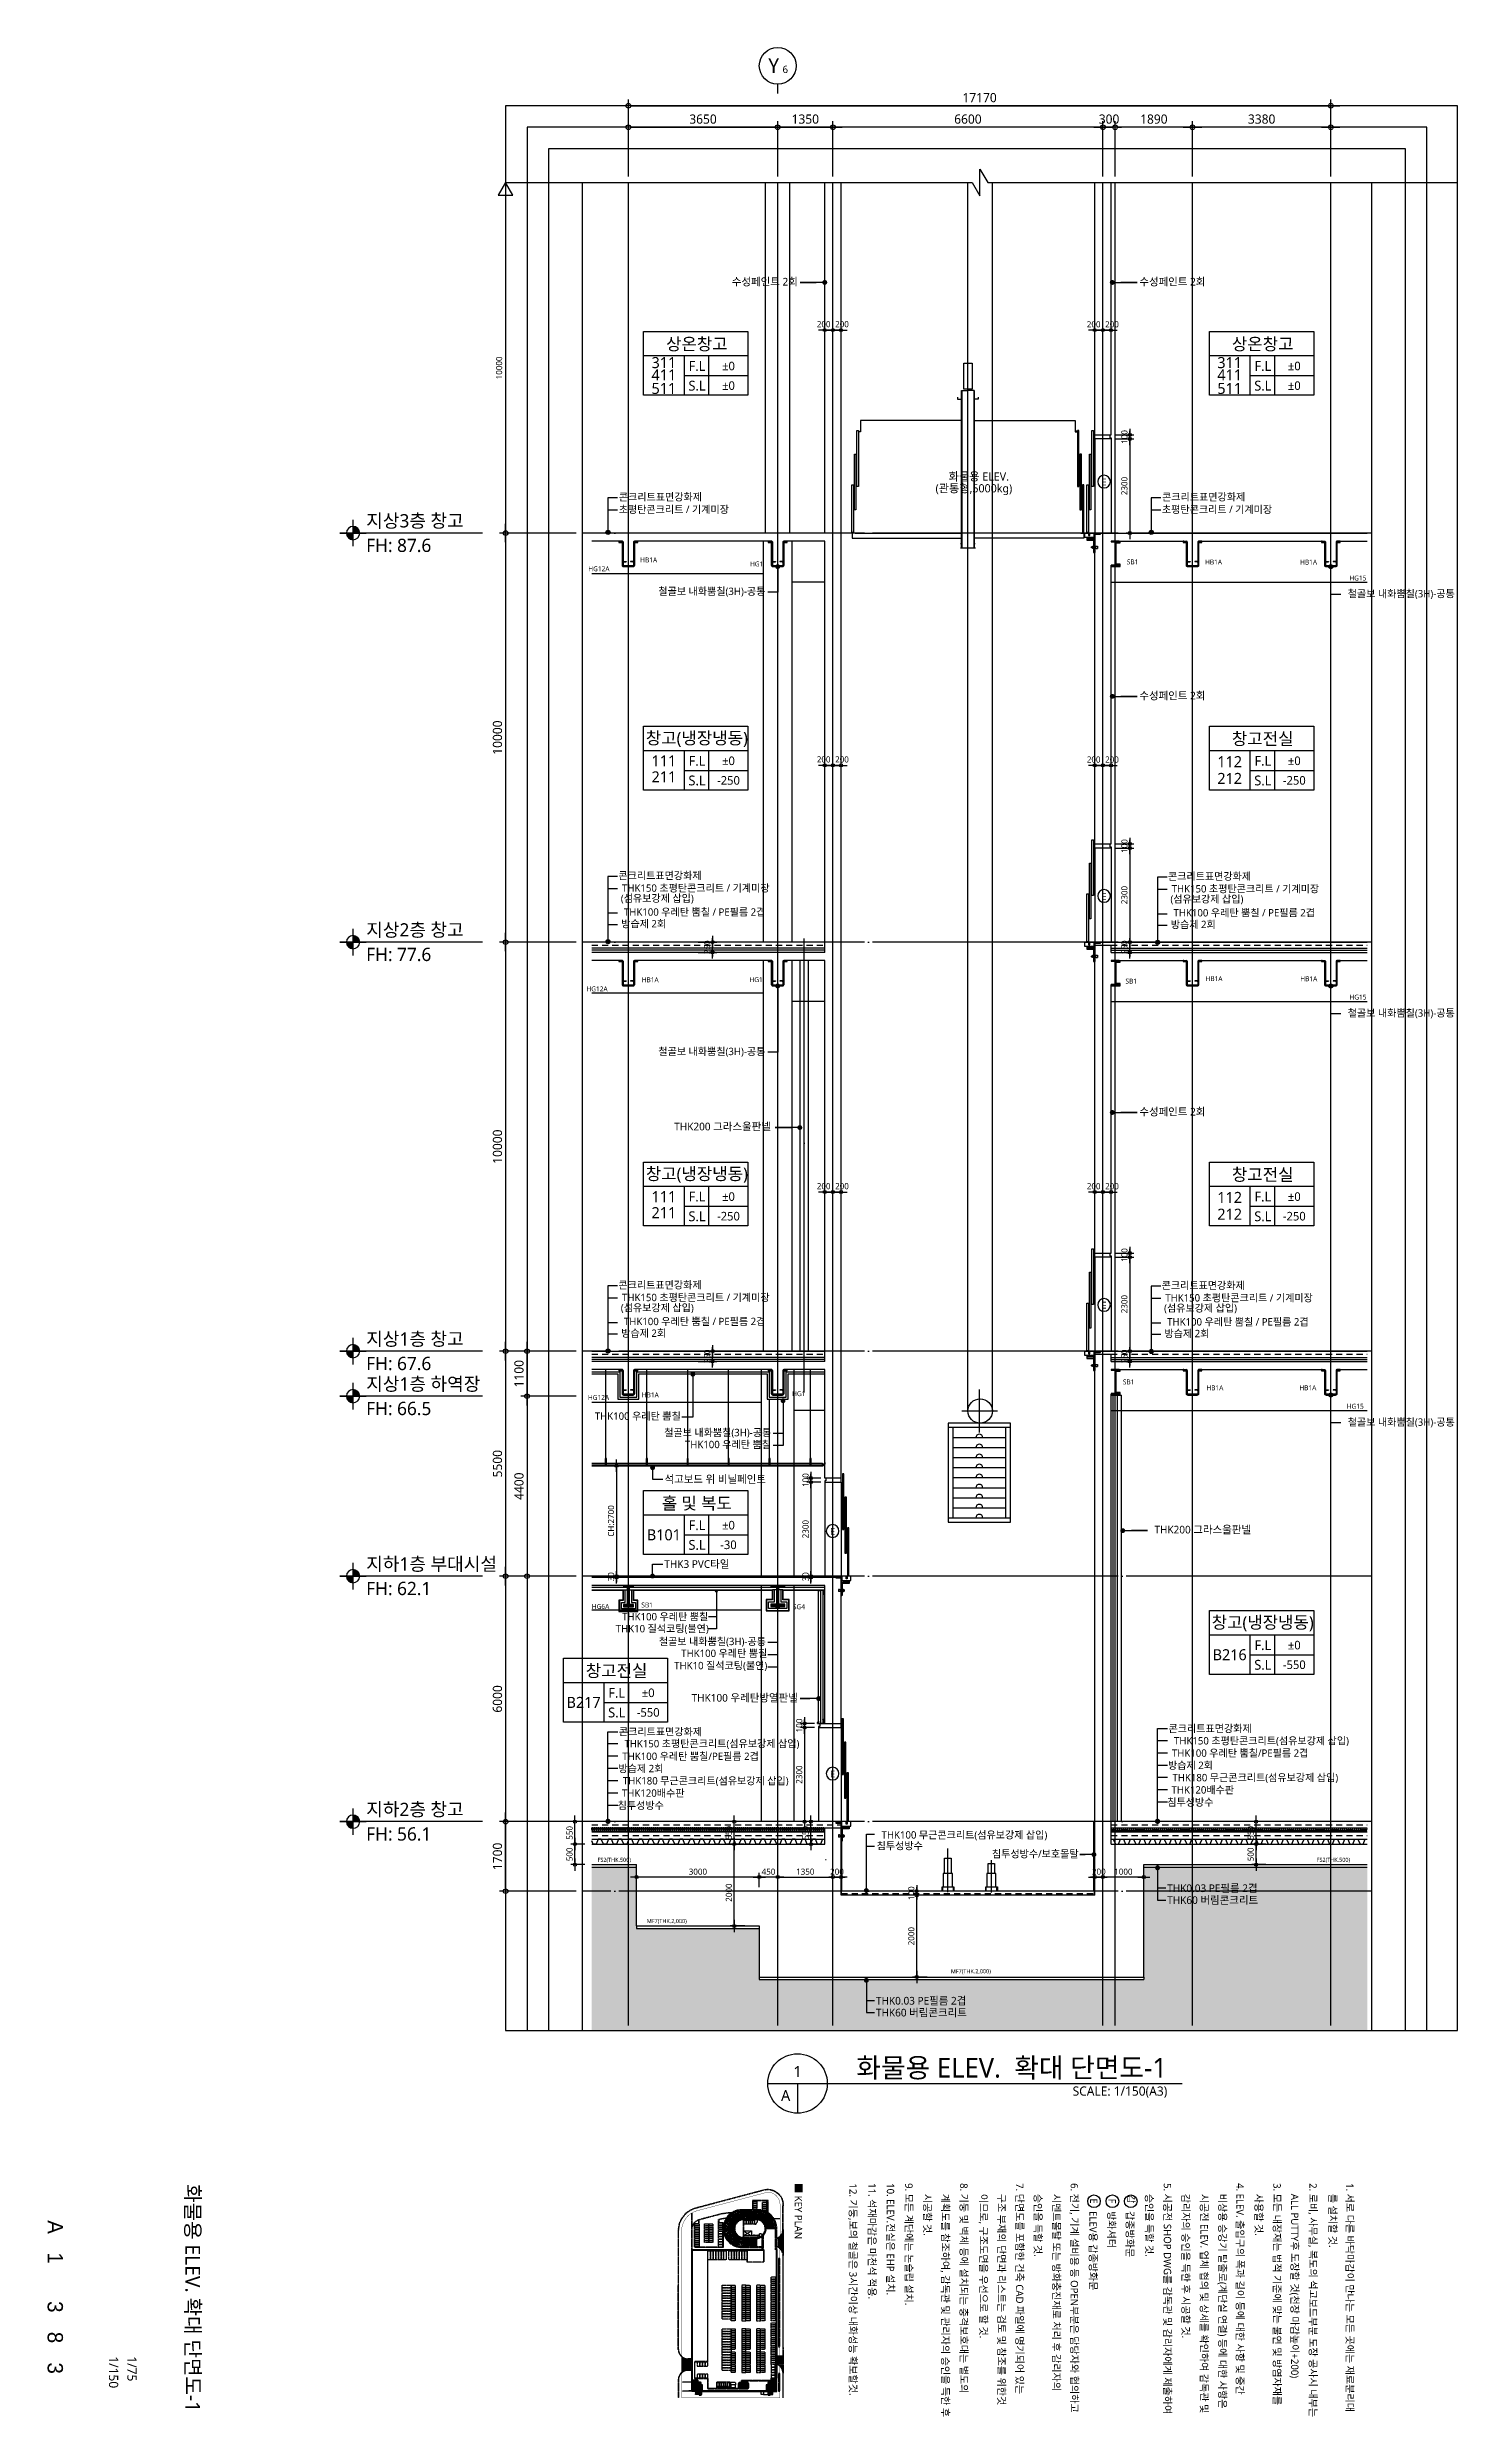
# Model space of a CAD drawing. Header units: millimetres. Extents: x -41190 to 206278, y 985 to 58902.
# Drawn here: x 128606 to 163078, y 985 to 58902 of the extents above; entities that cross this region are included whole.
import ezdxf
from ezdxf.enums import TextEntityAlignment as Align

# ---------------------------------------------------------------- set-up
doc = ezdxf.new("R2010")
doc.units = ezdxf.units.MM
doc.header["$LTSCALE"] = 100
doc.header["$MEASUREMENT"] = 0
doc.header["$PDSIZE"] = -10
for name, pattern in [('-HID', [2.5, 1.5, -1]), ('CEN', [62, 60, -1, 0, -1]), ('HID', [2.5, 1.5, -1]), ('HIDDEN', [2, 1, -1]), ('HIDDEN2', [0.1875, 0.125, -0.0625])]:
    doc.linetypes.add(name, pattern=pattern)
doc.layers.get('0').update_dxf_attribs({"linetype": 'CONTINUOUS'})
doc.layers.get('Defpoints').update_dxf_attribs({"color": 171, "linetype": 'CONTINUOUS'})
for name, color, linetype in [('254', 254, 'CONTINUOUS'), ('4', 4, 'CONTINUOUS'), ('CEN(ST)', 1, 'CEN'), ('CON', 2, 'CONTINUOUS'), ('ELE-6', 8, 'CONTINUOUS'), ('ELE2', 3, 'CONTINUOUS'), ('ELE3', 6, 'CONTINUOUS'), ('ELE6', 8, 'CONTINUOUS'), ('ELE9', 9, 'CONTINUOUS'), ('ETC', 9, 'CONTINUOUS'), ('FAC', 6, 'CONTINUOUS'), ('FIN', 8, 'CONTINUOUS'), ('FIN(패널-100우레탄 방열)', 3, 'CONTINUOUS'), ('FIN(패널-T75 글라스울)', 6, 'CONTINUOUS'), ('FIN-2', 9, 'CONTINUOUS'), ('FIN-5', 6, 'CONTINUOUS'), ('HAT 254', 254, 'CONTINUOUS'), ('HAT-252', 252, 'CONTINUOUS'), ('HF', 3, 'CONTINUOUS'), ('INS', 9, 'BATTING'), ('LAND-2', 4, 'CONTINUOUS'), ('LAND-3', 9, 'CONTINUOUS'), ('LED', 7, 'CONTINUOUS'), ('NDIM', 7, 'CONTINUOUS'), ('polesign', 7, 'HIDDEN2'), ('stair-hand', 252, 'CONTINUOUS'), ('STEEL', 5, 'CONTINUOUS'), ('SYM', 7, 'CONTINUOUS'), ('SYM(AXIS)', 7, 'CONTINUOUS'), ('TEXT', 3, 'CONTINUOUS'), ('TEXT(AXIS)', 2, 'CONTINUOUS'), ('TEXT(MIN)', 7, 'CONTINUOUS'), ('TEXT(NOTE小)', 1, 'CONTINUOUS'), ('TEXT(노트)', 7, 'CONTINUOUS'), ('TEXT(실명)', 3, 'CONTINUOUS'), ('TEXT-TITLE', 6, 'CONTINUOUS'), ('TEXT-기입', 6, 'CONTINUOUS'), ('TITLE', 7, 'CONTINUOUS'), ('wire-meshes', 1, 'CONTINUOUS'), ('배수판', 5, 'CONTINUOUS'), ('석재마감', 31, 'CONTINUOUS'), ('스틸', 8, 'CONTINUOUS'), ('트렌치', 9, 'CONTINUOUS')]:
    doc.layers.add(name, color=color, linetype=linetype)
doc.layers.add('NUMBER', color=171, linetype='CONTINUOUS', plot=False)
doc.styles.add('CGS', font='cgse', dxfattribs={"bigfont": 'cgs'})
doc.styles.add('나눔바른고딕', font='NanumBarunGothic.ttf')
doc.linetypes.add('BATTING', pattern='A,0.0001,-0.1,[134,ltypeshp.shx,S=0.1,R=0,X=-0.1,Y=0],-0.2,[134,ltypeshp.shx,S=0.1,R=180,X=0.1,Y=0],-0.1', length=0.4001)
doc.dimstyles.new('NDIM 1200', dxfattribs={"dimscale": 75, "dimtxt": 3, "dimasz": 1, "dimexe": 2, "dimexo": 2, "dimgap": 1, "dimtad": 1, "dimdec": 0, "dimdsep": 46, "dimtxsty": 'CGS', "dimblk": 'DOT0', "dimcen": 1, "dimdle": 8, "dimclrd": 256, "dimclre": 256, "dimclrt": 256, "dimadec": 0, "dimazin": 0, "dimtfac": 1, "dimtdec": 0, "dimtix": 1, "dimtmove": 2, "dimatfit": 3, "dimldrblk": 'DOT0', "dimfxl": 1, "dimtolj": 1, "dimtzin": 0, "dimlwd": -1, "dimlwe": -1, "dimarcsym": 0})

msp = doc.modelspace()

# ---------------------------------------------------------------- texts
at = {"layer": 'NDIM', "ltscale": 0.4, "insert": (139648.6, 51066.9), "char_height": 150, "attachment_point": 5, "rotation": 90, "style": '나눔바른고딕'}
msp.add_mtext('\\A1;10000', dxfattribs=at)
at = {"layer": 'NUMBER', "style": '나눔바른고딕'}
for s, p in [('FS2(THK.500)', (142871.1, 14596.2)), ('FS2(THK.500)', (160449.9, 14596.2)), ('MF7(THK.2,000)', (144235.4, 13099.2)), ('MF7(THK.2,000)', (151667.9, 11873.3))]:
    msp.add_text(s, height=100, dxfattribs=at).set_placement(p, align=Align.MIDDLE_RIGHT)
at = {"layer": 'TEXT', "style": '나눔바른고딕'}
for s, p in [('1', (146943.7, 9419.1)), ('A', (146652.8, 8837.2))]:
    msp.add_text(s, height=270, dxfattribs=at).set_placement(p, align=Align.MIDDLE)
msp.add_text('화물용 ELEV.  확대 단면도-1', height=480, dxfattribs=at).set_placement((155973.2, 9513.6), align=Align.MIDDLE_RIGHT)
msp.add_text('SCALE: 1/150(A3)', height=225, dxfattribs=at).set_placement((155981.9, 9055.4), align=Align.TOP_RIGHT)
msp.add_text('12. 기둥,보의 철골은 3시간이상 내화성능 확보할것.', height=180, rotation=270, dxfattribs=at).set_placement((148300.5, 6686), align=Align.MIDDLE_LEFT)
at = {"layer": 'TEXT(AXIS)', "style": '나눔바른고딕'}
for s, height, p in [('Y', 360, (146359.6, 58455.4)), ('6', 180, (146644, 58365.4))]:
    msp.add_text(s, height=height, dxfattribs=at).set_placement(p, align=Align.MIDDLE)
for s, p in [('지상3층 창고', (136399.3, 47329.6)), ('FH: 87.6', (136399.3, 46729.6)), ('지상2층 창고', (136399.3, 37329.6)), ('FH: 77.6', (136399.3, 36729.6)), ('지상1층 창고', (136399.3, 27329.6)), ('FH: 67.6', (136399.3, 26729.6)), ('지상1층 하역장', (136399.3, 26229.6)), ('FH: 66.5', (136399.3, 25629.6)), ('지하1층 부대시설', (136399.3, 21829.6)), ('FH: 62.1', (136399.3, 21229.6)), ('지하2층 창고', (136399.3, 15829.6)), ('FH: 56.1', (136399.3, 15229.6))]:
    msp.add_text(s, height=324, dxfattribs=at).set_placement(p, align=Align.MIDDLE_LEFT)
at = {"layer": 'TEXT(MIN)', "style": '나눔바른고딕'}
for s, p in [('초평탄콘크리트 / 기계미장', (145265.1, 47607.2)), ('콘크리트표면강화제', (144607.4, 47912.6)), ('초평탄콘크리트 / 기계미장', (158543.8, 47607.2)), ('콘크리트표면강화제', (157886.2, 47912.6)), ('철골보 내화뿜칠(3H)-공통', (146158.3, 45606.6)), ('콘크리트표면강화제', (144596.9, 38657.2)), ('THK150 초평탄콘크리트 / 기계미장', (146259.7, 38351.7)), ('콘크리트표면강화제', (158031, 38639.5)), ('THK150 초평탄콘크리트 / 기계미장', (159693.9, 38334.1)), ('(섬유보강제 삽입)', (144406.7, 38100.9)), ('THK100 우레탄 뿜칠 / PE필름 2겹', (146156.9, 37765.4)), ('(섬유보강제 삽입)', (157840.8, 38083.2)), ('THK100 우레탄 뿜칠 / PE필름 2겹', (159591, 37747.7)), ('방습제 2회', (143731.7, 37479)), ('방습제 2회', (157165.8, 37461.4)), ('철골보 내화뿜칠(3H)-공통', (146158.3, 34357.7)), ('콘크리트표면강화제', (144596.9, 28648.8)), ('THK150 초평탄콘크리트 / 기계미장', (146259.7, 28343.4)), ('콘크리트표면강화제', (157875.7, 28639.5)), ('THK150 초평탄콘크리트 / 기계미장', (159538.5, 28334.1)), ('(섬유보강제 삽입)', (144406.7, 28092.5)), ('THK100 우레탄 뿜칠 / PE필름 2겹', (146156.9, 27757)), ('(섬유보강제 삽입)', (157685.4, 28083.2)), ('THK100 우레탄 뿜칠 / PE필름 2겹', (159435.6, 27747.7)), ('방습제 2회', (143731.7, 27470.7)), ('방습제 2회', (157010.5, 27461.4)), ('THK100 우레탄 뿜칠', (144089.6, 25443.3)), ('철골보 내화뿜칠(3H)-공통', (146301.7, 25042.2)), ('THK100 우레탄 뿜칠', (146293.5, 24749.3)), ('THK10 질석코팅(불연)', (144773.3, 20247.7)), ('THK100 우레탄 뿜칠', (144759.7, 20540.1)), ('철골보 내화뿜칠(3H)-공통', (146171.7, 19935.1)), ('THK100 우레탄 뿜칠', (146203.4, 19645.2)), ('THK10 질석코팅(불연)', (146203.4, 19345.2)), ('콘크리트표면강화제', (144610, 17727.8)), ('THK150 초평탄콘크리트(섬유보강제 삽입)', (146987.8, 17436.5)), ('콘크리트표면강화제', (158044.2, 17806)), ('THK150 초평탄콘크리트(섬유보강제 삽입)', (160422, 17506)), ('방습제 2회', (143664.1, 16827.8)), ('THK100 우레탄 뿜칠/PE필름 2겹', (145996, 17127.8)), ('방습제 2회', (157098.2, 16906)), ('THK100 우레탄 뿜칠/PE필름 2겹', (159430.1, 17206)), ('THK120배수판', (144180.6, 16227.8)), ('THK180 무근콘크리트(섬유보강제 삽입)', (146724.5, 16527.8)), ('THK120배수판', (157614.8, 16306)), ('THK180 무근콘크리트(섬유보강제 삽입)', (160158.6, 16606)), ('침투성방수', (143675.1, 15927.8)), ('침투성방수', (157109.2, 16006)), ('THK100 무근콘크리트(섬유보강제 삽입)', (153048.3, 15205.5)), ('침투성방수', (150005.8, 14940.6)), ('침투성방수/보호몰탈', (153814, 14743))]:
    msp.add_text(s, height=180, dxfattribs=at).set_placement(p, align=Align.MIDDLE_RIGHT)
for p in [(163009.4, 45547.1), (163009.4, 35297.1), (163009.4, 25297.1)]:
    msp.add_text('철골보 내화뿜칠(3H)-공통', height=180, rotation=360, dxfattribs=at).set_placement(p, align=Align.MIDDLE_RIGHT)
at = {"layer": 'TEXT(노트)', "style": '나눔바른고딕'}
for s, p in [('수성페인트 2회', (146950.6, 53174.6)), ('수성페인트 2회', (156913.1, 53174.6)), ('수성페인트 2회', (156913.1, 43055.4)), ('THK200 그라스울판넬', (146292, 32521.2)), ('수성페인트 2회', (156913.1, 32884.5)), ('THK200 그라스울판넬', (158029.9, 22668.1)), ('THK100 우레탄방열판넬', (146950.6, 18556.6))]:
    msp.add_text(s, height=187.5, dxfattribs=at).set_placement(p, align=Align.MIDDLE_RIGHT)
for s, p in [('(관통형,5000kg)', (151253.9, 48107.3)), ('화물용 ELEV.', (151374.7, 48416.6))]:
    msp.add_text(s, height=200, dxfattribs=at).set_placement(p, align=Align.MIDDLE)
for s, height, p in [('HB1A', 120, (143096.9, 46372.5)), ('HG1', 120, (145780.7, 46274.5)), ('SB1', 120, (154991.8, 46324.8)), ('HB1A', 120, (156903.5, 46321.4)), ('HB1A', 120, (159226.9, 46318.8)), ('HG12A', 120, (141827.9, 46156)), ('HG15', 120, (160430.5, 45930.7)), ('HG12A', 120, (141781.4, 35886.1)), ('HB1A', 120, (143133, 36108.4)), ('HG1', 120, (145766.2, 36113.1)), ('SB1', 120, (154958.3, 36076.9)), ('HB1A', 120, (156914.9, 36137.3)), ('HB1A', 120, (159232, 36134.6)), ('HG15', 120, (160434.3, 35686.5)), ('SB1', 120, (154895.6, 26278.9)), ('HB1A', 120, (156936.5, 26133.5)), ('HB1A', 120, (159209.3, 26135.3)), ('HG12A', 120, (141818.4, 25899.5)), ('HB1A', 120, (143135.5, 25960.8)), ('HG1', 120, (146809.4, 25991.9)), ('HG15', 120, (160366.5, 25684.4)), ('석고보드 위 비닐페인트', 187.5, (143691, 23901.7)), ('THK3 PVC타일', 187.5, (143688, 21827.3)), ('HG6A', 120, (141914.6, 20789.7)), ('SB1', 120, (143124.1, 20826.1)), ('SG4', 120, (146830.6, 20781.9)), ('THK0.03 PE필름 2겹', 187.5, (155980, 13901.8)), ('THK60 버림콘크리트', 187.5, (155980, 13611.4)), ('THK0.03 PE필름 2겹', 187.5, (148861, 11151.8)), ('THK60 버림콘크리트', 187.5, (148861, 10861.4))]:
    msp.add_text(s, height=height, dxfattribs=at).set_placement(p, align=Align.MIDDLE_LEFT)
at = {"layer": 'TEXT(실명)', "style": '나눔바른고딕'}
for s, p in [('상온창고', (144482, 51657)), ('상온창고', (158313.1, 51657)), ('창고(냉장냉동)', (144482, 42005.9)), ('창고전실', (158313.1, 42005.9)), ('창고(냉장냉동)', (144482, 31352.7)), ('창고전실', (158313.1, 31352.7)), ('홀 및 복도', (144482, 23319.8)), ('창고(냉장냉동)', (158313.1, 20387.7)), ('창고전실', (142519.7, 19222.6))]:
    msp.add_text(s, height=300, dxfattribs=at).set_placement(p, align=Align.MIDDLE)
at = {"layer": 'TEXT-TITLE', "style": '나눔바른고딕'}
msp.add_text('화물용 ELEV. 확대 단면도-1', height=360, rotation=270, dxfattribs=at).set_placement((132160.7, 3881.8), align=Align.MIDDLE_CENTER)
at = {"layer": 'TEXT-기입', "style": '나눔바른고딕'}
for s, p in [('411', (143675.7, 50895.8)), ('311', (143675.7, 51196.7)), ('411', (157506.7, 50895.8)), ('311', (157506.7, 51196.7)), ('511', (143675.7, 50566.4)), ('511', (157506.7, 50566.4)), ('211', (143675.7, 41069.8)), ('111', (143675.7, 41460.8)), ('212', (157506.7, 41031.6)), ('112', (157506.7, 41441.8)), ('111', (143675.7, 30807.6)), ('112', (157506.7, 30788.6)), ('211', (143675.7, 30416.7)), ('212', (157506.7, 30378.5)), ('B101', (143675.7, 22541.5)), ('B216', (157506.7, 19609.4)), ('B217', (141713.3, 18444.3))]:
    msp.add_text(s, height=270, dxfattribs=at).set_placement(p, align=Align.MIDDLE_CENTER)
for s, p in [('±0', (145255.3, 51114.2)), ('±0', (159086.4, 51114.2)), ('±0', (145255.3, 50634.2)), ('±0', (159086.4, 50634.2)), ('±0', (145255.3, 41463.1)), ('±0', (159086.4, 41463.1)), ('-250', (145255.6, 40984)), ('-250', (159086.6, 40984)), ('±0', (145255.3, 30810)), ('±0', (159086.4, 30810)), ('-250', (145255.6, 30330.8)), ('-250', (159086.6, 30330.8)), ('±0', (145255.3, 22777)), ('-30', (145255.6, 22297.9)), ('±0', (159086.4, 19844.9)), ('-550', (159086.6, 19365.8)), ('±0', (143292.9, 18679.8)), ('-550', (143293.2, 18200.7))]:
    msp.add_text(s, height=210, dxfattribs=at).set_placement(p, align=Align.MIDDLE)
at = {"layer": 'TEXT-기입', "style": 'CGS'}
for s, p in [('A', (128799.1, 5619.2)), ('1', (128799.1, 4859.8)), ('3', (128799.1, 3669.2)), ('8', (128799.1, 2919.2)), ('3', (128799.1, 2169.2))]:
    msp.add_text(s, height=375, rotation=270, dxfattribs=at).set_placement(p, align=Align.MIDDLE_CENTER)
at = {"layer": 'TEXT-기입', "style": '나눔바른고딕'}
for s, p in [('1/150', (130044.1, 2459.7)), ('1/75', (130494.1, 2459.7))]:
    msp.add_text(s, height=225, rotation=270, dxfattribs=at).set_placement(p, align=Align.BOTTOM_LEFT)

# ---------------------------------------------------------------- blocks, each defined once
blk = doc.blocks.new('갑종방화문표기')
at = {"layer": 'TEXT(NOTE小)'}
blk.add_circle((0, 0), 150, dxfattribs=at)
at = {"layer": 'TEXT(NOTE小)', "style": '나눔바른고딕'}
blk.add_text('갑', height=160, dxfattribs=at).set_placement((-53, 7), align=Align.MIDDLE_CENTER)
blk = doc.blocks.new('A$C4BDA14EB')
at = {"layer": 'TEXT(NOTE小)'}
blk.add_circle((515, 572), 515, dxfattribs=at)
at = {"layer": 'TEXT(NOTE小)', "style": '나눔바른고딕'}
blk.add_text('F', height=600, dxfattribs=at).set_placement((502, 554), align=Align.MIDDLE_CENTER)
blk = doc.blocks.new('A$C0853663C')
at = {"layer": 'TEXT(NOTE小)'}
blk.add_circle((515, 573), 515, dxfattribs=at)
at = {"layer": 'TEXT(NOTE小)', "style": '나눔바른고딕'}
blk.add_text('E', height=600, dxfattribs=at).set_placement((502, 554), align=Align.MIDDLE_CENTER)
blk = doc.blocks.new('NOTE')
for name, p, xscale, yscale, zscale in [('갑종방화문표기', (575, -5646), 1.030731055544951, 1.030731055544951, 1.030731055544951), ('A$C4BDA14EB', (420, -6268), 0.3, 0.3, 0.3), ('A$C0853663C', (420, -6718), 0.3, 0.3, 0.3)]:
    blk.add_blockref(name, p, dxfattribs=dict(xscale=xscale, yscale=yscale, zscale=zscale))
at = {"layer": 'TEXT', "style": '나눔바른고딕'}
for s, p in [('1. 서로 다른 바닥마감이 만나는 모든 곳에는 재료분리대', (132, -292)), ('2. 로비, 사무실, 복도의 석고보드부분 도장 공사시 내부는', (132, -1192)), ('를 설치할 것.', (393, -709)), ('ALL PUTTY후 도장할 것(천장 마감높이+200)', (393, -1638)), ('3. 모든 내장재는 법적 기준에 맞는 불연 및 방염자재를', (132, -2070)), ('4. ELEV. 출입구의 폭과 길이 등에 대한 사항 및 중간', (132, -2976)), ('사용할 것.', (393, -2516)), ('비상용 승강기 탈출로(계단실 연결) 등에 대한 사항은', (393, -3403)), ('시공전 ELEV. 업체 협의 및 상세를 확인하여 감독관 및', (393, -3853)), ('감리자의 승인을 득한 후 시공할 것.', (393, -4303)), ('5. 시공전 SHOP DWG를 감독관 및 감리자에게 제출하여', (132, -4750)), ('승인을 득할 것.', (393, -5196)), ('갑종방화문', (815, -5667)), ('방화셔터', (815, -6117)), ('6. 전기, 기계 설비용 등 OPEN부분은 담당자와 협의하고', (132, -7026)), ('ELEV용 갑종방화문', (815, -6567)), ('시멘트몰탈 또는 방화충진재로 처리 후 감리자의', (393, -7466)), ('승인을 득할 것.', (393, -7916)), ('7. 단면도를 포함한 건축 CAD 파일에 명기되어 있는', (132, -8363)), ('구조 부재의 단면과 리스트는 검토 및 참조를 위한것', (393, -8806)), ('이므로, 구조도면을 우선으로 할 것.', (393, -9246)), ('8. 기둥 및 벽체 등에 설치되는 충격보호대는 별도의', (132, -9726)), ('계획도를 참조하여, 감독관 및 관리자의 승인을 득한 후', (393, -10179)), ('9. 모든 계단에는 논슬립 설치.', (132, -11070)), ('시공할 것.', (393, -10619)), ('10. ELEV.전실은 EHP 설치.', (132, -11520)), ('11. 석재마감은 마천석 적용.', (132, -11970))]:
    blk.add_text(s, height=180, dxfattribs=at).set_placement(p, align=Align.MIDDLE_LEFT)
blk = doc.blocks.new('sdafewf')
at = {"layer": 'ELE9', "linetype": '-HID', "ltscale": 0.1}
h = blk.add_hatch(dxfattribs=at)
h.set_pattern_fill('ANSI31', color=253, scale=1500, angle=135)
h.set_pattern_definition([(180, (-208852.2, -36325599.32), (-1e-14, -187.5), [])])
h.paths.add_polyline_path([(37001, 132683), (36701, 132683), (36701, 120983, -0.00304887), (36851, 120982), (37001, 120982)])
h = blk.add_hatch(dxfattribs=at)
h.set_pattern_fill('ANSI31', color=253, scale=7000, angle=135)
h.set_pattern_definition([(180, (-35965825, -345274.1), (-6e-14, -875), [])])
h.paths.add_polyline_path([(14701, 108683), (14701, 96917), (24201, 96917), (24201, 108683)])
h = blk.add_hatch(dxfattribs=at)
h.set_pattern_fill('ANSI31', color=253, scale=7000, angle=135)
h.set_pattern_definition([(180, (-35965825, -343274.1), (-6e-14, -875), [])])
h.paths.add_polyline_path([(58701, 92683), (58701, 108683), (49201, 108683), (49201, 92683)])
at = {"layer": 'ELE2', "color": 253, "ltscale": 0.1}
for points in [[(62851, 133583), (62851, 134183), (223251, 134183)], [(62851, 133583), (223251, 133583)], [(240076, 123083), (239476, 123083), (239476, 39333), (240076, 39333), (240076, 123083)], [(225851, 28108), (62726, 28108), (62726, 117883)], [(225851, 28708), (63326, 28708), (63326, 117883), (62726, 117883)], [(230726, 90283), (230726, 89283), (234726, 89283), (234726, 90283)], [(225851, 28108), (225851, 28708)]]:
    blk.add_lwpolyline(points, dxfattribs=at)
at = {"layer": 'ELE3', "color": 253, "ltscale": 0.1}
for points in [[(240076, 117483), (243551, 117483), (243551, 123083)], [(240751, 33008), (240076, 33008), (240076, 28108), (225851, 28108)], [(240076, 39458), (243676, 39458), (243676, 33008), (242751, 33008)]]:
    blk.add_lwpolyline(points, dxfattribs=at)
at = {"layer": 'ELE6', "color": 253, "ltscale": 0.1}
for points in [[(243551, 125933), (244551, 125933)], [(243551, 125683), (244451, 125683)], [(243551, 125433), (244451, 125433)], [(243551, 125183), (244451, 125183)], [(243551, 123483), (244551, 123483), (244551, 124933), (243551, 124933)], [(244451, 124933), (244451, 125933)], [(244501, 124933), (244501, 125933)], [(244501, 125683), (244551, 125683)], [(244501, 125433), (244551, 125433)], [(244501, 125183), (244551, 125183)], [(244551, 125933), (244551, 124933)], [(243551, 117483), (243551, 114583), (240076, 114583)], [(243676, 39458), (243676, 40858), (240076, 40858)], [(243676, 39983), (244551, 39983)], [(243676, 39733), (244451, 39733)], [(243676, 39483), (244451, 39483)], [(243676, 39233), (244451, 39233)], [(243676, 37533), (244551, 37533), (244551, 38983), (243676, 38983)], [(244451, 38983), (244451, 39983)], [(244501, 38983), (244501, 39983)], [(244501, 39733), (244551, 39733)], [(244501, 39483), (244551, 39483)], [(244501, 39233), (244551, 39233)], [(244551, 39983), (244551, 38983)]]:
    blk.add_lwpolyline(points, dxfattribs=at)
at = {"layer": 'ELE9', "color": 253, "linetype": '-HID', "ltscale": 0.1}
for p, q in [((62851, 132883), (36701, 132883)), ((14501, 110683), (14501, 90683)), ((14701, 110683), (14701, 90683)), ((14701, 93698), (24201, 94032)), ((24201, 92683), (24201, 108683)), ((24401, 92683), (24401, 108683)), ((44788, 112302), (44788, 112379)), ((44788, 112379), (45168, 112379)), ((44788, 112221), (44788, 112280)), ((44788, 111921), (44788, 112198)), ((44788, 111839), (44788, 111898)), ((44788, 111539), (44788, 111816)), ((44788, 111457), (44788, 111516)), ((44788, 111156), (44788, 111434)), ((44788, 110774), (44788, 111052)), ((44788, 110692), (44788, 110752)), ((44788, 110669), (44788, 110592)), ((44788, 110592), (45168, 110592)), ((44788, 110393), (44788, 110469)), ((44788, 110469), (45168, 110469)), ((44788, 110311), (44788, 110370)), ((44788, 110011), (44788, 110289)), ((44788, 109929), (44788, 109989)), ((44788, 109629), (44788, 109907)), ((44788, 109547), (44788, 109607)), ((44788, 109247), (44788, 109524)), ((44788, 108865), (44788, 109142)), ((44788, 108783), (44788, 108842)), ((44788, 108760), (44788, 108683)), ((44788, 108683), (45168, 108683)), ((44788, 108444), (44788, 108520)), ((44788, 108520), (45168, 108520)), ((44788, 108362), (44788, 108421)), ((44788, 108062), (44788, 108340)), ((44788, 107980), (44788, 108040)), ((44788, 107680), (44788, 107958)), ((44788, 107598), (44788, 107658)), ((44788, 107298), (44788, 107575)), ((44788, 106916), (44788, 107193)), ((44788, 106834), (44788, 106893)), ((44788, 106811), (44788, 106734)), ((44788, 106734), (45168, 106734)), ((44788, 106534), (44788, 106611)), ((44788, 106611), (45168, 106611)), ((44788, 106453), (44788, 106512)), ((44788, 106153), (44788, 106430)), ((44788, 106071), (44788, 106130)), ((44788, 105771), (44788, 106048)), ((44788, 105689), (44788, 105748)), ((44788, 105388), (44788, 105666)), ((44788, 105006), (44788, 105284)), ((44788, 104924), (44788, 104984)), ((44788, 104901), (44788, 104824)), ((44788, 104824), (45168, 104824)), ((44807, 112221), (44807, 112280)), ((44807, 111838), (44807, 111898)), ((44807, 111456), (44807, 111516)), ((44807, 111074), (44807, 111134)), ((44807, 110692), (44807, 110752)), ((44807, 110311), (44807, 110370)), ((44807, 109929), (44807, 109989)), ((44807, 109547), (44807, 109607)), ((44807, 109164), (44807, 109224)), ((44807, 108782), (44807, 108842)), ((44807, 108362), (44807, 108421)), ((44807, 107980), (44807, 108040)), ((44807, 107598), (44807, 107658)), ((44807, 107215), (44807, 107275)), ((44807, 106833), (44807, 106893)), ((44807, 106453), (44807, 106512)), ((44807, 106070), (44807, 106130)), ((44807, 105688), (44807, 105748)), ((44807, 105306), (44807, 105366)), ((44807, 104924), (44807, 104984)), ((44820, 112221), (44820, 112280)), ((44820, 111838), (44820, 111898)), ((44820, 111456), (44820, 111516)), ((44820, 111074), (44820, 111134)), ((44820, 110692), (44820, 110752)), ((44820, 110311), (44820, 110370)), ((44820, 109929), (44820, 109989)), ((44820, 109547), (44820, 109607)), ((44820, 109164), (44820, 109224)), ((44820, 108782), (44820, 108842)), ((44820, 108362), (44820, 108421)), ((44820, 107980), (44820, 108040)), ((44820, 107598), (44820, 107658)), ((44820, 107215), (44820, 107275)), ((44820, 106833), (44820, 106893)), ((44820, 106453), (44820, 106512)), ((44820, 106070), (44820, 106130)), ((44820, 105688), (44820, 105748)), ((44820, 105306), (44820, 105366)), ((44820, 104924), (44820, 104984)), ((44838, 112302), (44838, 112329)), ((44838, 112329), (45118, 112329)), ((44838, 112221), (44838, 112280)), ((44838, 111921), (44838, 112198)), ((44838, 111839), (44838, 111898)), ((44838, 111539), (44838, 111816)), ((44838, 111457), (44838, 111516)), ((44838, 111156), (44838, 111434)), ((44838, 110774), (44838, 111052)), ((44838, 110692), (44838, 110752)), ((44838, 110669), (44838, 110642)), ((44838, 110642), (45118, 110642)), ((44838, 110393), (44838, 110419)), ((44838, 110419), (45118, 110419)), ((44838, 110311), (44838, 110370)), ((44838, 110011), (44838, 110289)), ((44838, 109929), (44838, 109989)), ((44838, 109629), (44838, 109907)), ((44838, 109547), (44838, 109607)), ((44838, 109247), (44838, 109524)), ((44838, 108865), (44838, 109142)), ((44838, 108783), (44838, 108842)), ((44838, 108760), (44838, 108733)), ((44838, 108733), (45118, 108733)), ((44838, 108444), (44838, 108470)), ((44838, 108470), (45118, 108470)), ((44838, 108362), (44838, 108421)), ((44838, 108062), (44838, 108340)), ((44838, 107980), (44838, 108040)), ((44838, 107680), (44838, 107958)), ((44838, 107598), (44838, 107658)), ((44838, 107298), (44838, 107575)), ((44838, 106916), (44838, 107193)), ((44838, 106834), (44838, 106893)), ((44838, 106811), (44838, 106784)), ((44838, 106784), (45118, 106784)), ((44838, 106534), (44838, 106561)), ((44838, 106561), (45118, 106561)), ((44838, 106453), (44838, 106512)), ((44838, 106153), (44838, 106430)), ((44838, 106071), (44838, 106130)), ((44838, 105771), (44838, 106048)), ((44838, 105689), (44838, 105748)), ((44838, 105388), (44838, 105666)), ((44838, 105006), (44838, 105284)), ((44838, 104924), (44838, 104984)), ((44838, 104901), (44838, 104874)), ((44838, 104874), (45118, 104874)), ((45118, 112302), (45118, 112329)), ((45118, 112221), (45118, 112280)), ((45118, 111921), (45118, 112198)), ((45118, 111839), (45118, 111898)), ((45118, 111539), (45118, 111816)), ((45118, 111457), (45118, 111516)), ((45118, 111156), (45118, 111434)), ((45118, 111074), (45118, 111134)), ((45118, 110774), (45118, 111052)), ((45118, 110692), (45118, 110752)), ((45118, 110669), (45118, 110642)), ((45118, 110393), (45118, 110419)), ((45118, 110311), (45118, 110370)), ((45118, 110011), (45118, 110289)), ((45118, 109929), (45118, 109989)), ((45118, 109629), (45118, 109907)), ((45118, 109547), (45118, 109607)), ((45118, 109247), (45118, 109524)), ((45118, 109165), (45118, 109224)), ((45118, 108865), (45118, 109142)), ((45118, 108783), (45118, 108842)), ((45118, 108760), (45118, 108733)), ((45118, 108444), (45118, 108470)), ((45118, 108362), (45118, 108421)), ((45118, 108062), (45118, 108340)), ((45118, 107980), (45118, 108040)), ((45118, 107680), (45118, 107958)), ((45118, 107598), (45118, 107658)), ((45118, 107298), (45118, 107575)), ((45118, 107216), (45118, 107275)), ((45118, 106916), (45118, 107193)), ((45118, 106834), (45118, 106893)), ((45118, 106811), (45118, 106784)), ((45118, 106534), (45118, 106561)), ((45118, 106453), (45118, 106512)), ((45118, 106153), (45118, 106430)), ((45118, 106071), (45118, 106130)), ((45118, 105771), (45118, 106048)), ((45118, 105689), (45118, 105748)), ((45118, 105388), (45118, 105666)), ((45118, 105306), (45118, 105366)), ((45118, 105006), (45118, 105284)), ((45118, 104924), (45118, 104984)), ((45118, 104901), (45118, 104874)), ((45137, 112221), (45137, 112280)), ((45137, 111838), (45137, 111898)), ((45137, 111456), (45137, 111516)), ((45137, 111074), (45137, 111134)), ((45137, 110692), (45137, 110752)), ((45137, 110311), (45137, 110370)), ((45137, 109929), (45137, 109989)), ((45137, 109547), (45137, 109607)), ((45137, 109164), (45137, 109224)), ((45137, 108782), (45137, 108842)), ((45137, 108362), (45137, 108421)), ((45137, 107980), (45137, 108040)), ((45137, 107598), (45137, 107658)), ((45137, 107215), (45137, 107275)), ((45137, 106833), (45137, 106893)), ((45137, 106453), (45137, 106512)), ((45137, 106070), (45137, 106130)), ((45137, 105688), (45137, 105748)), ((45137, 105306), (45137, 105366)), ((45137, 104924), (45137, 104984)), ((45150, 112221), (45150, 112280)), ((45150, 111838), (45150, 111898)), ((45150, 111456), (45150, 111516)), ((45150, 111074), (45150, 111134)), ((45150, 110692), (45150, 110752)), ((45150, 110311), (45150, 110370)), ((45150, 109929), (45150, 109989)), ((45150, 109547), (45150, 109607)), ((45150, 109164), (45150, 109224)), ((45150, 108782), (45150, 108842)), ((45150, 108362), (45150, 108421)), ((45150, 107980), (45150, 108040)), ((45150, 107598), (45150, 107658)), ((45150, 107215), (45150, 107275)), ((45150, 106833), (45150, 106893)), ((45150, 106453), (45150, 106512)), ((45150, 106070), (45150, 106130)), ((45150, 105688), (45150, 105748)), ((45150, 105306), (45150, 105366)), ((45150, 104924), (45150, 104984)), ((45168, 112302), (45168, 112379)), ((45168, 112221), (45168, 112280)), ((45168, 111921), (45168, 112198)), ((45168, 111839), (45168, 111898)), ((45168, 111539), (45168, 111816)), ((45168, 111457), (45168, 111516)), ((45168, 111156), (45168, 111434)), ((45168, 111074), (45168, 111134)), ((45168, 110774), (45168, 111052)), ((45168, 110692), (45168, 110752)), ((45168, 110669), (45168, 110592)), ((45168, 110393), (45168, 110469)), ((45168, 110311), (45168, 110370)), ((45168, 110011), (45168, 110289)), ((45168, 109929), (45168, 109989)), ((45168, 109629), (45168, 109907)), ((45168, 109547), (45168, 109607)), ((45168, 109247), (45168, 109524)), ((45168, 109165), (45168, 109224)), ((45168, 108865), (45168, 109142)), ((45168, 108783), (45168, 108842)), ((45168, 108760), (45168, 108683)), ((45168, 108444), (45168, 108520)), ((45168, 108362), (45168, 108421)), ((45168, 108062), (45168, 108340)), ((45168, 107980), (45168, 108040)), ((45168, 107680), (45168, 107958)), ((45168, 107598), (45168, 107658)), ((45168, 107298), (45168, 107575)), ((45168, 107216), (45168, 107275)), ((45168, 106916), (45168, 107193)), ((45168, 106834), (45168, 106893)), ((45168, 106811), (45168, 106734)), ((45168, 106534), (45168, 106611)), ((45168, 106453), (45168, 106512)), ((45168, 106153), (45168, 106430)), ((45168, 106071), (45168, 106130)), ((45168, 105771), (45168, 106048)), ((45168, 105689), (45168, 105748)), ((45168, 105388), (45168, 105666)), ((45168, 105306), (45168, 105366)), ((45168, 105006), (45168, 105284)), ((45168, 104924), (45168, 104984)), ((45168, 104901), (45168, 104824)), ((45501, 92533), (45501, 112483)), ((49001, 108683), (49001, 92683)), ((49201, 108683), (49201, 92683)), ((58701, 90683), (58701, 108683)), ((58901, 90683), (58901, 115733))]:
    blk.add_line(p, q, dxfattribs=at)
for points in [[(42774, 11440), (40748, 11442), (37749, 11669), (34700, 12067), (31392, 12575), (29178, 13237), (26864, 14306), (24081, 15861), (21480, 17630), (19384, 19278), (17346, 21113), (16155, 22572), (14807, 24420), (13610, 26481), (11943, 29779), (11210, 31727), (4651, 56433), (-8454, 105933), (-8564, 106351), (-11257, 116661), (-11834, 118983), (-12192, 121098), (-12315, 123198), (-12200, 124925), (-11818, 126974), (-11413, 128384), (-10945, 129822), (-10037, 131801), (-7015, 136021), (-6181, 136847), (-4952, 137943), (-3312, 139096), (-1603, 140137), (756, 141090), (2673, 141602), (5190, 141993), (7257, 142088), (8257, 142087)], [(42775, 11640), (40756, 11642), (37769, 11868), (34728, 12265), (31436, 12770), (29249, 13425), (26955, 14485), (24186, 16031), (21598, 17791), (19513, 19431), (17492, 21251), (16313, 22695), (14974, 24530), (13786, 26577), (12127, 29859), (11401, 31788), (4858, 56433), (-8367, 106385), (-11064, 116711), (-11638, 119024), (-11993, 121120), (-12115, 123198), (-12001, 124900), (-11623, 126928), (-11222, 128325), (-10759, 129749), (-9863, 131701), (-6863, 135891), (-6044, 136701), (-4828, 137787), (-3203, 138929), (-1513, 139958), (820, 140900), (2714, 141406), (5210, 141794), (7262, 141888), (8257, 141887)], [(16929, 123383), (1701, 123383), (1701, 104008), (13201, 104008), (13201, 109408)], [(16802, 123183), (1901, 123183), (1901, 121908)], [(14501, 118391), (14501, 121908), (1901, 121908)], [(14501, 118391), (14501, 121908), (1901, 121908)], [(14301, 117789), (14301, 121708), (1901, 121708), (1901, 104208), (13001, 104208), (13001, 109608), (13201, 109608)], [(37652, 142010), (8257, 142083)], [(37652, 141810), (8257, 141883)], [(13935, 116508), (11701, 116508), (11701, 121708), (14301, 121708), (14301, 117789)], [(25564, 114358), (16355, 119051)], [(25876, 114933), (16842, 120149)], [(26218, 115491), (17391, 121224)], [(26589, 116031), (18000, 122271)], [(26987, 116550), (18669, 123286)], [(27412, 117047), (19395, 124266)], [(27863, 117522), (20177, 125207)], [(28337, 117973), (21013, 126107)], [(28835, 118398), (21901, 126960)], [(29354, 118796), (22838, 127765)], [(29893, 119167), (23821, 128518)], [(23953, 130425), (23947, 138267)], [(24153, 130553), (24147, 138268)], [(30451, 119509), (24847, 129216)], [(31027, 119821), (25913, 129857)], [(31617, 120103), (27016, 130437)], [(32222, 120353), (28152, 130954)], [(32839, 120572), (29318, 131407)], [(33466, 120757), (30509, 131794)], [(34103, 120910), (31721, 132112)], [(34746, 121029), (32951, 132361)], [(35395, 121115), (34194, 132540)], [(36047, 121166), (35446, 132647)], [(62851, 133883), (36701, 133883)], [(63051, 133383), (63051, 132683), (36701, 132683)], [(36701, 120983), (36701, 132683)], [(37652, 142009), (70351, 142011)], [(41394, 141410), (66572, 141410)], [(42879, 140810), (65080, 140810)], [(43970, 140210), (63983, 140210)], [(44849, 139610), (63098, 139610)], [(45587, 139010), (62355, 139010)], [(46219, 138410), (61717, 138410)], [(46769, 137810), (61163, 137810)], [(47250, 137210), (60677, 137210)], [(47672, 136610), (60250, 136610)], [(48043, 136010), (59875, 136010)], [(62851, 133583), (62851, 132883)], [(196151, 138412), (208369, 138412)], [(196151, 137812), (207814, 137812)], [(196151, 137212), (207328, 137212)], [(196151, 136612), (206901, 136612)], [(196151, 136011), (206526, 136012)], [(24201, 108683), (14501, 108683)], [(14501, 92683), (24401, 92683)], [(24401, 92683), (14501, 92683)], [(24219, 109338), (14701, 109836)], [(14701, 96917), (24201, 96917)], [(14701, 95917), (24201, 95917)], [(14701, 95917), (24201, 95917)], [(14701, 94917), (24201, 94917)], [(24201, 92683), (14701, 92683)], [(24216, 92079), (14701, 91619)], [(24260, 91477), (14702, 90550)], [(24270, 109990), (14704, 110995)], [(24333, 90877), (14735, 89476)], [(24355, 110639), (14751, 112160)], [(24434, 90282), (14820, 88400)], [(24475, 111282), (14861, 113326)], [(24565, 89692), (14959, 87324)], [(24723, 89109), (14960, 86195)], [(24627, 111919), (15033, 114489)], [(24813, 112546), (15269, 115647)], [(25032, 113163), (15568, 116796)], [(25282, 113768), (15930, 117931)], [(25701, 92533), (47700, 92533)], [(25701, 92233), (47692, 92233)], [(39701, 92783), (45701, 102783)], [(39701, 102783), (45701, 92783)], [(45501, 112483), (43001, 112483)], [(45701, 112683), (43205, 112683)], [(45284, 116033), (62726, 116033)], [(45533, 115733), (62726, 115733)], [(45701, 92533), (45701, 112683)], [(45733, 117033), (62726, 117033)], [(48776, 89448), (58370, 86877)], [(48928, 90084), (58542, 88041)], [(49001, 108983), (58901, 108983)], [(49001, 108683), (58901, 108683)], [(49001, 92683), (58901, 92683)], [(49048, 90728), (58652, 89207)], [(49133, 91377), (58699, 90371)], [(49184, 92029), (58701, 91530)], [(63326, 117883), (78776, 117883), (78776, 97383), (63451, 97383)], [(63326, 117683), (78576, 117683), (78576, 97583), (63451, 97583)], [(24910, 88534), (15399, 85188)], [(25124, 87970), (15699, 84132)], [(25366, 87416), (16054, 83089)], [(25633, 86874), (16462, 82061)], [(25927, 86346), (16922, 81050)], [(26246, 85833), (17436, 80061)], [(26589, 85336), (18000, 79096)], [(18426, 64872), (25419, 38305), (25832, 36900), (26154, 36006), (26576, 35147), (27207, 34069), (27853, 33081), (28428, 32351), (29067, 31673), (29757, 31061), (30676, 30381), (31822, 29623), (32789, 29057), (33636, 28661), (33984, 28533)], [(26956, 84856), (18615, 78158)], [(18620, 64923), (25612, 38359), (26022, 36962), (26338, 36084), (26753, 35242), (27377, 34174), (28015, 33198), (28580, 32481), (29206, 31817), (29883, 31216), (30791, 30545), (31928, 29793), (32882, 29235), (33713, 28846), (34564, 28533)], [(27345, 84394), (19280, 77249)], [(27756, 83952), (19992, 76373)], [(28189, 83530), (20750, 75532)], [(28641, 83129), (21554, 74729)], [(29112, 82751), (22399, 73967)], [(29601, 82396), (23286, 73247)], [(30106, 82065), (24210, 72573)], [(30627, 81759), (25171, 71947)], [(36501, 66983), (60001, 66983), (60001, 31783), (30401, 31783), (30401, 37183), (25957, 37183)], [(36501, 67183), (60201, 67183), (60201, 31583), (30201, 31583), (30201, 36983), (26016, 36983)], [(31162, 81478), (26165, 71371)], [(31709, 81223), (27189, 70846)], [(32269, 80996), (28241, 70375)], [(32839, 80795), (29318, 69959)], [(33418, 80622), (30417, 69600)], [(34004, 80478), (31534, 69299)], [(34597, 80362), (32666, 69057)], [(35195, 80274), (33810, 68874)], [(35796, 80216), (34963, 68752)], [(36399, 80187), (36122, 68691)], [(37004, 80187), (37281, 68691)], [(37607, 80216), (38439, 68752)], [(38208, 80274), (39592, 68874)], [(38806, 80362), (40737, 69057)], [(39399, 80478), (41869, 69299)], [(39985, 80622), (42986, 69600)], [(40564, 80795), (44085, 69959)], [(41134, 80996), (45162, 70375)], [(41694, 81223), (46214, 70846)], [(42241, 81478), (47238, 71371)], [(42776, 81759), (48232, 71947)], [(43297, 82065), (49193, 72573)], [(43802, 82396), (50117, 73247)], [(44291, 82751), (51004, 73967)], [(44762, 83129), (51849, 74729)], [(45214, 83530), (52652, 75532)], [(45646, 83952), (53411, 76373)], [(46058, 84394), (54123, 77249)], [(46447, 84856), (54788, 78158)], [(46814, 85336), (55403, 79096)], [(47157, 85833), (55967, 80061)], [(47476, 86346), (56480, 81050)], [(47770, 86874), (56941, 82061)], [(48037, 87416), (57349, 83089)], [(48279, 87970), (57703, 84132)], [(48493, 88534), (58004, 85188)], [(62726, 28533), (17072, 28533)], [(62726, 28233), (17248, 28233)], [(196512, 15587), (216289, 15587)], [(196910, 16082), (215892, 16082)], [(197337, 16682), (215465, 16682)], [(197711, 17282), (215090, 17282)], [(198040, 17882), (214762, 17882)], [(198325, 18482), (214477, 18482)], [(198572, 19082), (214231, 19082)], [(198781, 19682), (214021, 19682)], [(198956, 20282), (213846, 20282)], [(199098, 20882), (213705, 20882)], [(199207, 21482), (213595, 21482)], [(199286, 22082), (205351, 22082)], [(199334, 22682), (205351, 22682)], [(199351, 27482), (205351, 27482)], [(199351, 26882), (205351, 26882)], [(199351, 26282), (205351, 26282)], [(199351, 25682), (205351, 25682)], [(199351, 25082), (205351, 25082)], [(199351, 24482), (205351, 24482)], [(199351, 23882), (205351, 23882)], [(199351, 23282), (205351, 23282)], [(207428, 28108), (207451, 21937), (205351, 21937), (205328, 28108)], [(207451, 27482), (213451, 27482)], [(207451, 26882), (213451, 26882)], [(207451, 26282), (213451, 26282)], [(207451, 25682), (213451, 25682)], [(207451, 25082), (213451, 25082)], [(207451, 24482), (213451, 24482)], [(207451, 23882), (213451, 23882)], [(207451, 23282), (213451, 23282)], [(207451, 22682), (213469, 22682)], [(207451, 22082), (213517, 22082)]]:
    blk.add_lwpolyline(points, dxfattribs=at)
for points in [[(6501, 116508), (3901, 116508), (3901, 121708), (6501, 121708)], [(9101, 116508), (6501, 116508), (6501, 121708), (9101, 121708)], [(11701, 116508), (9101, 116508), (9101, 121708), (11701, 121708)], [(37001, 120982), (36701, 120982), (36701, 132683), (37001, 132683)], [(97001, 132383), (99601, 132383), (99601, 127183), (97001, 127183)], [(99601, 132383), (102201, 132383), (102201, 127183), (99601, 127183)], [(102201, 132383), (104801, 132383), (104801, 127183), (102201, 127183)], [(104801, 132383), (107401, 132383), (107401, 127183), (104801, 127183)], [(107401, 132383), (110001, 132383), (110001, 127183), (107401, 127183)], [(107401, 119183), (110001, 119183), (110001, 113983), (107401, 113983)], [(110001, 132383), (112601, 132383), (112601, 127183), (110001, 127183)], [(110001, 119183), (112601, 119183), (112601, 113983), (110001, 113983)], [(112601, 132383), (115201, 132383), (115201, 127183), (112601, 127183)], [(112601, 119183), (115201, 119183), (115201, 113983), (112601, 113983)], [(115201, 132383), (117801, 132383), (117801, 127183), (115201, 127183)], [(115201, 119183), (117801, 119183), (117801, 113983), (115201, 113983)], [(117801, 132383), (120401, 132383), (120401, 127183), (117801, 127183)], [(117801, 119183), (120401, 119183), (120401, 113983), (117801, 113983)], [(120401, 132383), (123001, 132383), (123001, 127183), (120401, 127183)], [(120401, 119183), (123001, 119183), (123001, 113983), (120401, 113983)], [(123001, 132383), (125601, 132383), (125601, 127183), (123001, 127183)], [(123001, 119183), (125601, 119183), (125601, 113983), (123001, 113983)], [(125601, 132383), (128201, 132383), (128201, 127183), (125601, 127183)], [(125601, 119183), (128201, 119183), (128201, 113983), (125601, 113983)], [(128201, 132383), (130801, 132383), (130801, 127183), (128201, 127183)], [(128201, 119183), (130801, 119183), (130801, 113983), (128201, 113983)], [(130801, 132383), (133401, 132383), (133401, 127183), (130801, 127183)], [(130801, 119183), (133401, 119183), (133401, 113983), (130801, 113983)], [(133401, 132383), (136001, 132383), (136001, 127183), (133401, 127183)], [(133401, 119183), (136001, 119183), (136001, 113983), (133401, 113983)], [(136001, 132383), (138601, 132383), (138601, 127183), (136001, 127183)], [(136001, 119183), (138601, 119183), (138601, 113983), (136001, 113983)], [(138601, 132383), (141201, 132383), (141201, 127183), (138601, 127183)], [(138601, 119183), (141201, 119183), (141201, 113983), (138601, 113983)], [(141201, 132383), (143801, 132383), (143801, 127183), (141201, 127183)], [(141201, 119183), (143801, 119183), (143801, 113983), (141201, 113983)], [(143801, 132383), (146401, 132383), (146401, 127183), (143801, 127183)], [(143801, 119183), (146401, 119183), (146401, 113983), (143801, 113983)], [(146401, 132383), (149001, 132383), (149001, 127183), (146401, 127183)], [(146401, 119183), (149001, 119183), (149001, 113983), (146401, 113983)], [(149001, 132383), (151601, 132383), (151601, 127183), (149001, 127183)], [(149001, 119183), (151601, 119183), (151601, 113983), (149001, 113983)], [(154201, 132383), (156801, 132383), (156801, 127183), (154201, 127183)], [(156801, 132383), (159401, 132383), (159401, 127183), (156801, 127183)], [(159401, 132383), (162001, 132383), (162001, 127183), (159401, 127183)], [(161651, 119183), (164251, 119183), (164251, 113983), (161651, 113983)], [(162001, 132383), (164601, 132383), (164601, 127183), (162001, 127183)], [(164251, 119183), (166851, 119183), (166851, 113983), (164251, 113983)], [(164601, 132383), (167201, 132383), (167201, 127183), (164601, 127183)], [(166851, 119183), (169451, 119183), (169451, 113983), (166851, 113983)], [(167201, 132383), (169801, 132383), (169801, 127183), (167201, 127183)], [(169451, 119183), (172051, 119183), (172051, 113983), (169451, 113983)], [(169801, 132383), (172401, 132383), (172401, 127183), (169801, 127183)], [(172051, 119183), (174651, 119183), (174651, 113983), (172051, 113983)], [(172401, 132383), (175001, 132383), (175001, 127183), (172401, 127183)], [(174651, 119183), (177251, 119183), (177251, 113983), (174651, 113983)], [(175001, 132383), (177601, 132383), (177601, 127183), (175001, 127183)], [(177251, 119183), (179851, 119183), (179851, 113983), (177251, 113983)], [(177601, 132383), (180201, 132383), (180201, 127183), (177601, 127183)], [(179851, 119183), (182451, 119183), (182451, 113983), (179851, 113983)], [(180201, 132383), (182801, 132383), (182801, 127183), (180201, 127183)], [(182451, 119183), (185051, 119183), (185051, 113983), (182451, 113983)], [(182801, 132383), (185401, 132383), (185401, 127183), (182801, 127183)], [(185051, 119183), (187651, 119183), (187651, 113983), (185051, 113983)], [(185401, 132383), (188001, 132383), (188001, 127183), (185401, 127183)], [(188001, 132383), (190601, 132383), (190601, 127183), (188001, 127183)], [(190251, 119183), (192851, 119183), (192851, 113983), (190251, 113983)], [(190601, 132383), (193201, 132383), (193201, 127183), (190601, 127183)], [(192851, 119183), (195451, 119183), (195451, 113983), (192851, 113983)], [(193201, 132383), (195801, 132383), (195801, 127183), (193201, 127183)], [(195451, 119183), (198051, 119183), (198051, 113983), (195451, 113983)], [(195801, 132383), (198401, 132383), (198401, 127183), (195801, 127183)], [(198051, 119183), (200651, 119183), (200651, 113983), (198051, 113983)], [(198401, 132383), (201001, 132383), (201001, 127183), (198401, 127183)], [(200651, 119183), (203251, 119183), (203251, 113983), (200651, 113983)], [(201001, 132383), (203601, 132383), (203601, 127183), (201001, 127183)], [(203251, 119183), (205851, 119183), (205851, 113983), (203251, 113983)], [(203601, 132383), (206201, 132383), (206201, 127183), (203601, 127183)], [(205851, 119183), (208451, 119183), (208451, 113983), (205851, 113983)], [(206201, 127183), (209501, 127183), (209501, 132183), (206201, 132183)], [(208451, 119183), (211051, 119183), (211051, 113983), (208451, 113983)], [(209501, 127183), (212801, 127183), (212801, 132183), (209501, 132183)], [(211051, 119183), (213651, 119183), (213651, 113983), (211051, 113983)], [(212801, 127183), (216101, 127183), (216101, 132183), (212801, 132183)], [(213651, 119183), (216251, 119183), (216251, 113983), (213651, 113983)], [(216101, 127183), (219401, 127183), (219401, 132183), (216101, 132183)], [(219401, 127183), (222701, 127183), (222701, 132183), (219401, 132183)], [(5201, 104208), (2601, 104208), (2601, 109408), (5201, 109408)], [(7801, 104208), (5201, 104208), (5201, 109408), (7801, 109408)], [(10401, 104208), (7801, 104208), (7801, 109408), (10401, 109408)], [(13001, 104208), (10401, 104208), (10401, 109408), (13001, 109408)], [(31301, 103908), (26101, 103908), (26101, 106508), (31301, 106508)], [(31301, 101308), (26101, 101308), (26101, 103908), (31301, 103908)], [(31301, 98708), (26101, 98708), (26101, 101308), (31301, 101308)], [(31301, 96108), (26101, 96108), (26101, 98708), (31301, 98708)], [(31301, 93508), (26101, 93508), (26101, 96108), (31301, 96108)], [(45701, 92783), (39701, 92783), (39701, 102783), (45701, 102783)], [(44905, 112336), (44921, 112336), (44932, 112346), (44932, 112362), (44921, 112372), (44905, 112372), (44895, 112362), (44895, 112346)], [(44905, 110636), (44921, 110636), (44932, 110625), (44932, 110609), (44921, 110599), (44905, 110599), (44895, 110609), (44895, 110625)], [(44905, 110426), (44921, 110426), (44932, 110436), (44932, 110452), (44921, 110463), (44905, 110463), (44895, 110452), (44895, 110436)], [(44905, 108726), (44921, 108726), (44932, 108716), (44932, 108700), (44921, 108690), (44905, 108690), (44895, 108700), (44895, 108716)], [(44905, 108477), (44921, 108477), (44932, 108487), (44932, 108503), (44921, 108514), (44905, 108514), (44895, 108503), (44895, 108487)], [(44905, 106777), (44921, 106777), (44932, 106767), (44932, 106751), (44921, 106741), (44905, 106741), (44895, 106751), (44895, 106767)], [(44905, 106568), (44921, 106568), (44932, 106578), (44932, 106594), (44921, 106604), (44905, 106604), (44895, 106594), (44895, 106578)], [(44905, 104868), (44921, 104868), (44932, 104857), (44932, 104841), (44921, 104831), (44905, 104831), (44895, 104841), (44895, 104857)], [(45035, 112336), (45051, 112336), (45062, 112346), (45062, 112362), (45051, 112372), (45035, 112372), (45025, 112362), (45025, 112346)], [(45035, 110636), (45051, 110636), (45062, 110625), (45062, 110609), (45051, 110599), (45035, 110599), (45025, 110609), (45025, 110625)], [(45035, 110426), (45051, 110426), (45062, 110436), (45062, 110452), (45051, 110463), (45035, 110463), (45025, 110452), (45025, 110436)], [(45035, 108726), (45051, 108726), (45062, 108716), (45062, 108700), (45051, 108690), (45035, 108690), (45025, 108700), (45025, 108716)], [(45035, 108477), (45051, 108477), (45062, 108487), (45062, 108503), (45051, 108514), (45035, 108514), (45025, 108503), (45025, 108487)], [(45035, 106777), (45051, 106777), (45062, 106767), (45062, 106751), (45051, 106741), (45035, 106741), (45025, 106751), (45025, 106767)], [(45035, 106568), (45051, 106568), (45062, 106578), (45062, 106594), (45051, 106604), (45035, 106604), (45025, 106594), (45025, 106578)], [(45035, 104868), (45051, 104868), (45062, 104857), (45062, 104841), (45051, 104831), (45035, 104831), (45025, 104841), (45025, 104857)], [(64651, 93883), (64651, 97133), (75651, 97133), (75651, 93883)], [(64651, 90633), (64651, 93883), (75651, 93883), (75651, 90633)], [(64651, 87383), (64651, 90633), (75651, 90633), (75651, 87383)], [(107401, 108783), (110001, 108783), (110001, 113983), (107401, 113983)], [(107401, 100783), (110001, 100783), (110001, 95583), (107401, 95583)], [(107401, 90383), (110001, 90383), (110001, 95583), (107401, 95583)], [(110001, 108783), (112601, 108783), (112601, 113983), (110001, 113983)], [(110001, 100783), (112601, 100783), (112601, 95583), (110001, 95583)], [(110001, 90383), (112601, 90383), (112601, 95583), (110001, 95583)], [(112601, 108783), (115201, 108783), (115201, 113983), (112601, 113983)], [(112601, 100783), (115201, 100783), (115201, 95583), (112601, 95583)], [(112601, 90383), (115201, 90383), (115201, 95583), (112601, 95583)], [(115201, 108783), (117801, 108783), (117801, 113983), (115201, 113983)], [(115201, 100783), (117801, 100783), (117801, 95583), (115201, 95583)], [(115201, 90383), (117801, 90383), (117801, 95583), (115201, 95583)], [(117801, 108783), (120401, 108783), (120401, 113983), (117801, 113983)], [(117801, 100783), (120401, 100783), (120401, 95583), (117801, 95583)], [(117801, 90383), (120401, 90383), (120401, 95583), (117801, 95583)], [(120401, 108783), (123001, 108783), (123001, 113983), (120401, 113983)], [(120401, 100783), (123001, 100783), (123001, 95583), (120401, 95583)], [(120401, 90383), (123001, 90383), (123001, 95583), (120401, 95583)], [(123001, 108783), (125601, 108783), (125601, 113983), (123001, 113983)], [(123001, 100783), (125601, 100783), (125601, 95583), (123001, 95583)], [(123001, 90383), (125601, 90383), (125601, 95583), (123001, 95583)], [(125601, 108783), (128201, 108783), (128201, 113983), (125601, 113983)], [(125601, 100783), (128201, 100783), (128201, 95583), (125601, 95583)], [(125601, 90383), (128201, 90383), (128201, 95583), (125601, 95583)], [(128201, 108783), (130801, 108783), (130801, 113983), (128201, 113983)], [(128201, 100783), (130801, 100783), (130801, 95583), (128201, 95583)], [(128201, 90383), (130801, 90383), (130801, 95583), (128201, 95583)], [(130801, 108783), (133401, 108783), (133401, 113983), (130801, 113983)], [(130801, 100783), (133401, 100783), (133401, 95583), (130801, 95583)], [(130801, 90383), (133401, 90383), (133401, 95583), (130801, 95583)], [(133401, 108783), (136001, 108783), (136001, 113983), (133401, 113983)], [(133401, 100783), (136001, 100783), (136001, 95583), (133401, 95583)], [(133401, 90383), (136001, 90383), (136001, 95583), (133401, 95583)], [(136001, 108783), (138601, 108783), (138601, 113983), (136001, 113983)], [(136001, 100783), (138601, 100783), (138601, 95583), (136001, 95583)], [(136001, 90383), (138601, 90383), (138601, 95583), (136001, 95583)], [(138601, 108783), (141201, 108783), (141201, 113983), (138601, 113983)], [(138601, 100783), (141201, 100783), (141201, 95583), (138601, 95583)], [(138601, 90383), (141201, 90383), (141201, 95583), (138601, 95583)], [(141201, 108783), (143801, 108783), (143801, 113983), (141201, 113983)], [(141201, 100783), (143801, 100783), (143801, 95583), (141201, 95583)], [(141201, 90383), (143801, 90383), (143801, 95583), (141201, 95583)], [(143801, 108783), (146401, 108783), (146401, 113983), (143801, 113983)], [(143801, 100783), (146401, 100783), (146401, 95583), (143801, 95583)], [(143801, 90383), (146401, 90383), (146401, 95583), (143801, 95583)], [(146401, 108783), (149001, 108783), (149001, 113983), (146401, 113983)], [(146401, 100783), (149001, 100783), (149001, 95583), (146401, 95583)], [(146401, 90383), (149001, 90383), (149001, 95583), (146401, 95583)], [(149001, 108783), (151601, 108783), (151601, 113983), (149001, 113983)], [(149001, 100783), (151601, 100783), (151601, 95583), (149001, 95583)], [(149001, 90383), (151601, 90383), (151601, 95583), (149001, 95583)], [(161651, 108783), (164251, 108783), (164251, 113983), (161651, 113983)], [(161651, 100783), (164251, 100783), (164251, 95583), (161651, 95583)], [(161651, 90383), (164251, 90383), (164251, 95583), (161651, 95583)], [(164251, 108783), (166851, 108783), (166851, 113983), (164251, 113983)], [(164251, 100783), (166851, 100783), (166851, 95583), (164251, 95583)], [(164251, 90383), (166851, 90383), (166851, 95583), (164251, 95583)], [(166851, 108783), (169451, 108783), (169451, 113983), (166851, 113983)], [(166851, 100783), (169451, 100783), (169451, 95583), (166851, 95583)], [(166851, 90383), (169451, 90383), (169451, 95583), (166851, 95583)], [(169451, 108783), (172051, 108783), (172051, 113983), (169451, 113983)], [(169451, 100783), (172051, 100783), (172051, 95583), (169451, 95583)], [(169451, 90383), (172051, 90383), (172051, 95583), (169451, 95583)], [(172051, 108783), (174651, 108783), (174651, 113983), (172051, 113983)], [(172051, 100783), (174651, 100783), (174651, 95583), (172051, 95583)], [(172051, 90383), (174651, 90383), (174651, 95583), (172051, 95583)], [(174651, 108783), (177251, 108783), (177251, 113983), (174651, 113983)], [(174651, 100783), (177251, 100783), (177251, 95583), (174651, 95583)], [(174651, 90383), (177251, 90383), (177251, 95583), (174651, 95583)], [(177251, 108783), (179851, 108783), (179851, 113983), (177251, 113983)], [(177251, 100783), (179851, 100783), (179851, 95583), (177251, 95583)], [(177251, 90383), (179851, 90383), (179851, 95583), (177251, 95583)], [(179851, 108783), (182451, 108783), (182451, 113983), (179851, 113983)], [(179851, 100783), (182451, 100783), (182451, 95583), (179851, 95583)], [(179851, 90383), (182451, 90383), (182451, 95583), (179851, 95583)], [(182451, 108783), (185051, 108783), (185051, 113983), (182451, 113983)], [(182451, 100783), (185051, 100783), (185051, 95583), (182451, 95583)], [(182451, 90383), (185051, 90383), (185051, 95583), (182451, 95583)], [(185051, 108783), (187651, 108783), (187651, 113983), (185051, 113983)], [(185051, 100783), (187651, 100783), (187651, 95583), (185051, 95583)], [(185051, 90383), (187651, 90383), (187651, 95583), (185051, 95583)], [(187651, 108783), (190251, 108783), (190251, 113983), (187651, 113983)], [(187651, 90383), (190251, 90383), (190251, 95583), (187651, 95583)], [(190251, 108783), (192851, 108783), (192851, 113983), (190251, 113983)], [(190251, 100783), (192851, 100783), (192851, 95583), (190251, 95583)], [(190251, 90383), (192851, 90383), (192851, 95583), (190251, 95583)], [(192851, 108783), (195451, 108783), (195451, 113983), (192851, 113983)], [(192851, 100783), (195451, 100783), (195451, 95583), (192851, 95583)], [(192851, 90383), (195451, 90383), (195451, 95583), (192851, 95583)], [(195451, 108783), (198051, 108783), (198051, 113983), (195451, 113983)], [(195451, 100783), (198051, 100783), (198051, 95583), (195451, 95583)], [(195451, 90383), (198051, 90383), (198051, 95583), (195451, 95583)], [(198051, 108783), (200651, 108783), (200651, 113983), (198051, 113983)], [(198051, 100783), (200651, 100783), (200651, 95583), (198051, 95583)], [(198051, 90383), (200651, 90383), (200651, 95583), (198051, 95583)], [(200651, 108783), (203251, 108783), (203251, 113983), (200651, 113983)], [(200651, 100783), (203251, 100783), (203251, 95583), (200651, 95583)], [(200651, 90383), (203251, 90383), (203251, 95583), (200651, 95583)], [(203251, 108783), (205851, 108783), (205851, 113983), (203251, 113983)], [(203251, 100783), (205851, 100783), (205851, 95583), (203251, 95583)], [(203251, 90383), (205851, 90383), (205851, 95583), (203251, 95583)], [(205851, 108783), (208451, 108783), (208451, 113983), (205851, 113983)], [(205851, 100783), (208451, 100783), (208451, 95583), (205851, 95583)], [(205851, 90383), (208451, 90383), (208451, 95583), (205851, 95583)], [(208451, 108783), (211051, 108783), (211051, 113983), (208451, 113983)], [(208451, 100783), (211051, 100783), (211051, 95583), (208451, 95583)], [(208451, 90383), (211051, 90383), (211051, 95583), (208451, 95583)], [(211051, 108783), (213651, 108783), (213651, 113983), (211051, 113983)], [(211051, 100783), (213651, 100783), (213651, 95583), (211051, 95583)], [(211051, 90383), (213651, 90383), (213651, 95583), (211051, 95583)], [(213651, 108783), (216251, 108783), (216251, 113983), (213651, 113983)], [(213651, 100783), (216251, 100783), (216251, 95583), (213651, 95583)], [(213651, 90383), (216251, 90383), (216251, 95583), (213651, 95583)], [(29701, 66783), (32301, 66783), (32301, 61583), (29701, 61583)], [(32301, 66783), (34901, 66783), (34901, 61583), (32301, 61583)], [(34901, 66783), (37501, 66783), (37501, 61583), (34901, 61583)], [(37501, 66783), (40101, 66783), (40101, 61583), (37501, 61583)], [(40101, 66583), (43401, 66583), (43401, 61583), (40101, 61583)], [(43401, 66583), (46701, 66583), (46701, 61583), (43401, 61583)], [(46701, 66583), (50001, 66583), (50001, 61583), (46701, 61583)], [(50001, 66583), (53301, 66583), (53301, 61583), (50001, 61583)], [(53301, 66583), (56601, 66583), (56601, 61583), (53301, 61583)], [(56601, 66583), (59901, 66583), (59901, 61583), (56601, 61583)], [(64651, 84133), (64651, 87383), (75651, 87383), (75651, 84133)], [(64651, 80883), (64651, 84133), (75651, 84133), (75651, 80883)], [(64651, 77633), (64651, 80883), (75651, 80883), (75651, 77633)], [(64651, 74383), (64651, 77633), (75651, 77633), (75651, 74383)], [(64651, 67883), (64651, 71133), (75651, 71133), (75651, 67883)], [(64651, 64633), (64651, 67883), (75651, 67883), (75651, 64633)], [(64651, 61383), (64651, 64633), (75651, 64633), (75651, 61383)], [(64651, 58133), (64651, 61383), (75651, 61383), (75651, 58133)], [(107401, 82383), (110001, 82383), (110001, 77183), (107401, 77183)], [(107401, 77183), (110651, 77183), (110651, 66183), (107401, 66183)], [(110001, 82383), (112601, 82383), (112601, 77183), (110001, 77183)], [(110651, 77183), (113901, 77183), (113901, 66183), (110651, 66183)], [(112601, 82383), (115201, 82383), (115201, 77183), (112601, 77183)], [(113901, 77183), (117151, 77183), (117151, 66183), (113901, 66183)], [(115201, 82383), (117801, 82383), (117801, 77183), (115201, 77183)], [(117151, 77183), (120401, 77183), (120401, 66183), (117151, 66183)], [(117801, 82383), (120401, 82383), (120401, 77183), (117801, 77183)], [(120401, 82383), (123001, 82383), (123001, 77183), (120401, 77183)], [(120401, 77183), (123651, 77183), (123651, 66183), (120401, 66183)], [(123001, 82383), (125601, 82383), (125601, 77183), (123001, 77183)], [(123651, 77183), (126901, 77183), (126901, 66183), (123651, 66183)], [(125601, 82383), (128201, 82383), (128201, 77183), (125601, 77183)], [(126901, 77183), (130151, 77183), (130151, 66183), (126901, 66183)], [(128201, 82383), (130801, 82383), (130801, 77183), (128201, 77183)], [(130151, 77183), (133401, 77183), (133401, 66183), (130151, 66183)], [(130801, 82383), (133401, 82383), (133401, 77183), (130801, 77183)], [(133401, 82383), (136001, 82383), (136001, 77183), (133401, 77183)], [(133401, 77183), (136651, 77183), (136651, 66183), (133401, 66183)], [(136001, 82383), (138601, 82383), (138601, 77183), (136001, 77183)], [(136651, 77183), (139901, 77183), (139901, 66183), (136651, 66183)], [(138601, 82383), (141201, 82383), (141201, 77183), (138601, 77183)], [(139901, 77183), (143151, 77183), (143151, 66183), (139901, 66183)], [(141201, 82383), (143801, 82383), (143801, 77183), (141201, 77183)], [(143151, 77183), (146401, 77183), (146401, 66183), (143151, 66183)], [(143801, 82383), (146401, 82383), (146401, 77183), (143801, 77183)], [(146401, 82383), (149001, 82383), (149001, 77183), (146401, 77183)], [(146401, 77183), (149651, 77183), (149651, 66183), (146401, 66183)], [(149001, 82383), (151601, 82383), (151601, 77183), (149001, 77183)], [(161651, 82383), (164251, 82383), (164251, 77183), (161651, 77183)], [(161651, 77183), (164901, 77183), (164901, 66183), (161651, 66183)], [(164251, 82383), (166851, 82383), (166851, 77183), (164251, 77183)], [(164901, 77183), (168151, 77183), (168151, 66183), (164901, 66183)], [(166851, 82383), (169451, 82383), (169451, 77183), (166851, 77183)], [(168151, 77183), (171401, 77183), (171401, 66183), (168151, 66183)], [(169451, 82383), (172051, 82383), (172051, 77183), (169451, 77183)], [(171401, 77183), (174651, 77183), (174651, 66183), (171401, 66183)], [(172051, 82383), (174651, 82383), (174651, 77183), (172051, 77183)], [(174651, 82383), (177251, 82383), (177251, 77183), (174651, 77183)], [(174651, 77183), (177901, 77183), (177901, 66183), (174651, 66183)], [(177251, 82383), (179851, 82383), (179851, 77183), (177251, 77183)], [(177901, 77183), (181151, 77183), (181151, 66183), (177901, 66183)], [(179851, 82383), (182451, 82383), (182451, 77183), (179851, 77183)], [(181151, 77183), (184401, 77183), (184401, 66183), (181151, 66183)], [(182451, 82383), (185051, 82383), (185051, 77183), (182451, 77183)], [(184401, 77183), (187651, 77183), (187651, 66183), (184401, 66183)], [(185051, 82383), (187651, 82383), (187651, 77183), (185051, 77183)], [(187651, 77183), (190901, 77183), (190901, 66183), (187651, 66183)], [(190251, 82383), (192851, 82383), (192851, 77183), (190251, 77183)], [(190901, 77183), (194151, 77183), (194151, 66183), (190901, 66183)], [(192851, 82383), (195451, 82383), (195451, 77183), (192851, 77183)], [(194151, 77183), (197401, 77183), (197401, 66183), (194151, 66183)], [(195451, 82383), (198051, 82383), (198051, 77183), (195451, 77183)], [(197401, 77183), (200651, 77183), (200651, 66183), (197401, 66183)], [(198051, 82383), (200651, 82383), (200651, 77183), (198051, 77183)], [(200651, 82383), (203251, 82383), (203251, 77183), (200651, 77183)], [(200651, 77183), (203901, 77183), (203901, 66183), (200651, 66183)], [(203251, 82383), (205851, 82383), (205851, 77183), (203251, 77183)], [(203901, 77183), (207151, 77183), (207151, 66183), (203901, 66183)], [(205851, 82383), (208451, 82383), (208451, 77183), (205851, 77183)], [(207151, 77183), (210401, 77183), (210401, 66183), (207151, 66183)], [(208451, 82383), (211051, 82383), (211051, 77183), (208451, 77183)], [(210401, 77183), (213651, 77183), (213651, 66183), (210401, 66183)], [(211051, 82383), (213651, 82383), (213651, 77183), (211051, 77183)], [(213651, 82383), (216251, 82383), (216251, 77183), (213651, 77183)], [(228251, 82883), (231501, 82883), (231501, 76883), (228251, 76883)], [(228551, 72783), (228551, 75383), (233751, 75383), (233751, 72783)], [(228551, 70183), (228551, 72783), (233751, 72783), (233751, 70183)], [(228551, 67583), (228551, 70183), (233751, 70183), (233751, 67583)], [(228551, 64983), (228551, 67583), (233751, 67583), (233751, 64983)], [(228551, 62383), (228551, 64983), (233751, 64983), (233751, 62383)], [(228551, 59783), (228551, 62383), (233751, 62383), (233751, 59783)], [(231501, 76883), (234751, 76883), (234751, 82883), (231501, 82883)], [(30601, 54583), (33201, 54583), (33201, 49383), (30601, 49383)], [(30601, 49383), (33201, 49383), (33201, 44183), (30601, 44183)], [(30601, 37183), (33201, 37183), (33201, 31983), (30601, 31983)], [(33201, 54583), (35801, 54583), (35801, 49383), (33201, 49383)], [(33201, 49383), (35801, 49383), (35801, 44183), (33201, 44183)], [(33201, 37183), (35801, 37183), (35801, 31983), (33201, 31983)], [(35801, 54583), (38401, 54583), (38401, 49383), (35801, 49383)], [(35801, 49383), (38401, 49383), (38401, 44183), (35801, 44183)], [(35801, 37183), (38401, 37183), (38401, 31983), (35801, 31983)], [(38401, 54583), (41001, 54583), (41001, 49383), (38401, 49383)], [(38401, 49383), (41001, 49383), (41001, 44183), (38401, 44183)], [(38401, 37183), (41001, 37183), (41001, 31983), (38401, 31983)], [(41001, 54583), (43601, 54583), (43601, 49383), (41001, 49383)], [(41001, 49383), (43601, 49383), (43601, 44183), (41001, 44183)], [(41001, 37183), (43601, 37183), (43601, 31983), (41001, 31983)], [(43601, 54583), (46201, 54583), (46201, 49383), (43601, 49383)], [(43601, 49383), (46201, 49383), (46201, 44183), (43601, 44183)], [(43601, 37183), (46201, 37183), (46201, 31983), (43601, 31983)], [(46201, 54583), (48801, 54583), (48801, 49383), (46201, 49383)], [(46201, 49383), (48801, 49383), (48801, 44183), (46201, 44183)], [(46201, 37183), (48801, 37183), (48801, 31983), (46201, 31983)], [(48801, 54583), (51401, 54583), (51401, 49383), (48801, 49383)], [(48801, 49383), (51401, 49383), (51401, 44183), (48801, 44183)], [(48801, 37183), (51401, 37183), (51401, 31983), (48801, 31983)], [(51401, 54583), (54001, 54583), (54001, 49383), (51401, 49383)], [(51401, 49383), (54001, 49383), (54001, 44183), (51401, 44183)], [(51401, 37183), (54001, 37183), (54001, 31983), (51401, 31983)], [(54001, 37183), (56601, 37183), (56601, 31983), (54001, 31983)], [(56601, 37183), (59201, 37183), (59201, 31983), (56601, 31983)], [(64651, 54883), (64651, 58133), (75651, 58133), (75651, 54883)], [(64651, 51633), (64651, 54883), (75651, 54883), (75651, 51633)], [(64651, 48383), (64651, 51633), (75651, 51633), (75651, 48383)], [(208251, 44683), (208251, 47983), (203251, 47983), (203251, 44683)], [(208251, 41383), (208251, 44683), (203251, 44683), (203251, 41383)], [(208251, 38083), (208251, 41383), (203251, 41383), (203251, 38083)], [(208251, 34783), (208251, 38083), (203251, 38083), (203251, 34783)], [(223251, 44683), (223251, 47983), (218251, 47983), (218251, 44683)], [(223251, 41383), (223251, 44683), (218251, 44683), (218251, 41383)], [(223251, 38083), (223251, 41383), (218251, 41383), (218251, 38083)], [(223251, 34783), (223251, 38083), (218251, 38083), (218251, 34783)]]:
    blk.add_lwpolyline(points, close=True, dxfattribs=at)
for points in [[(62851, 134183), (36701, 134183, 0.41421356), (13201, 110683), (13201, 90683, 1.00000029), (60201, 90683), (60201, 115733)], [(47701, 133883), (36701, 133883, 0.41421356), (13501, 110683), (13501, 90683, 1), (59901, 90683), (59901, 115733)], [(53951, 108683), (53951, 90683, -1.00000028), (19451, 90683), (19451, 109683, -0.41421356), (36701, 126933)], [(25401, 92683, 1), (48001, 92683), (48001, 108683, 1), (25401, 108683), (25401, 92683)], [(25701, 92683, 1), (47701, 92683), (47701, 108683, 1), (25701, 108683), (25701, 92683)], [(37652, 142009), (37652, 142009, -0.31355602), (48901, 134183)], [(37652, 141809, -0.311828), (48688, 134183, -0.311828)], [(25732, 109508), (28301, 109508, -0.39342646), (31094, 106908), (25701, 106908), (25701, 92483)], [(25749, 109708), (28301, 109708, -0.41421356), (31301, 106708), (25901, 106708), (25901, 92483)], [(43001, 112483, -0.20423489), (44631, 116307, -0.20423489)], [(43205, 112683, -0.19395487), (44769, 116161, -0.19395487)], [(44831, 112302, 0.2594763), (44813, 112312, 0.2594763), (44795, 112302, 1)], [(44795, 112280, 0.17953484), (44807, 112271, 1)], [(44807, 112230, 0.17953484), (44795, 112221, 1)], [(44795, 112198, 0.55641488), (44831, 112198, 1)], [(44831, 111920, 0.2594763), (44813, 111930, 0.2594763), (44795, 111920, 1)], [(44795, 111898, 0.17953484), (44807, 111889, 1)], [(44807, 111848, 0.17953484), (44795, 111839, 1)], [(44795, 111816, 0.55641488), (44831, 111816, 1)], [(44831, 111538, 0.2594763), (44813, 111548, 0.2594763), (44795, 111538, 1)], [(44795, 111516, 0.17953484), (44807, 111507, 1)], [(44807, 111466, 0.17953484), (44795, 111457, 1)], [(44795, 111434, 0.55641488), (44831, 111434, 1)], [(44831, 111155, 0.2594763), (44813, 111165, 0.2594763), (44795, 111155, 1)], [(44795, 111133, 0.17953484), (44807, 111124, 1)], [(44807, 111083, 0.17953484), (44795, 111074, 1)], [(44795, 111051, 0.55641488), (44831, 111051, 1)], [(44831, 110774, 0.2594763), (44813, 110784, 0.2594763), (44795, 110774, 1)], [(44795, 110751, 0.17953484), (44807, 110742, 1)], [(44807, 110701, 0.17953484), (44795, 110692, 1)], [(44795, 110670, 0.55641488), (44831, 110670, 1)], [(44831, 110393, 0.2594763), (44813, 110403, 0.2594763), (44795, 110393, 1)], [(44795, 110370, 0.17953484), (44807, 110361, 1)], [(44807, 110320, 0.17953484), (44795, 110311, 1)], [(44795, 110289, 0.55641488), (44831, 110289, 1)], [(44831, 110011, 0.2594763), (44813, 110021, 0.2594763), (44795, 110011, 1)], [(44795, 109988, 0.17953484), (44807, 109979, 1)], [(44807, 109938, 0.17953484), (44795, 109929, 1)], [(44795, 109907, 0.55641488), (44831, 109907, 1)], [(44831, 109629, 0.2594763), (44813, 109639, 0.2594763), (44795, 109629, 1)], [(44795, 109606, 0.17953484), (44807, 109597, 1)], [(44807, 109556, 0.17953484), (44795, 109547, 1)], [(44795, 109525, 0.55641488), (44831, 109525, 1)], [(44831, 109246, 0.2594763), (44813, 109256, 0.2594763), (44795, 109246, 1)], [(44795, 109223, 0.17953484), (44807, 109214, 1)], [(44807, 109173, 0.17953484), (44795, 109164, 1)], [(44795, 109142, 0.55641488), (44831, 109142, 1)], [(44831, 108864, 0.2594763), (44813, 108874, 0.2594763), (44795, 108864, 1)], [(44795, 108842, 0.17953484), (44807, 108833, 1)], [(44807, 108792, 0.17953484), (44795, 108783, 1)], [(44795, 108760, 0.55641488), (44831, 108760, 1)], [(44831, 108444, 0.2594763), (44813, 108454, 0.2594763), (44795, 108444, 1)], [(44795, 108421, 0.17953484), (44807, 108412, 1)], [(44807, 108371, 0.17953484), (44795, 108362, 1)], [(44795, 108340, 0.55641488), (44831, 108340, 1)], [(44831, 108062, 0.2594763), (44813, 108072, 0.2594763), (44795, 108062, 1)], [(44795, 108039, 0.17953484), (44807, 108030, 1)], [(44807, 107989, 0.17953484), (44795, 107980, 1)], [(44795, 107958, 0.55641488), (44831, 107958, 1)], [(44831, 107680, 0.2594763), (44813, 107690, 0.2594763), (44795, 107680, 1)], [(44795, 107657, 0.17953484), (44807, 107648, 1)], [(44807, 107607, 0.17953484), (44795, 107598, 1)], [(44795, 107576, 0.55641488), (44831, 107576, 1)], [(44831, 107297, 0.2594763), (44813, 107307, 0.2594763), (44795, 107297, 1)], [(44795, 107274, 0.17953484), (44807, 107265, 1)], [(44807, 107224, 0.17953484), (44795, 107215, 1)], [(44795, 107193, 0.55641488), (44831, 107193, 1)], [(44831, 106915, 0.2594763), (44813, 106925, 0.2594763), (44795, 106915, 1)], [(44795, 106893, 0.17953484), (44807, 106884, 1)], [(44807, 106843, 0.17953484), (44795, 106834, 1)], [(44795, 106811, 0.55641488), (44831, 106811, 1)], [(44831, 106534, 0.2594763), (44813, 106544, 0.2594763), (44795, 106534, 1)], [(44795, 106512, 0.17953484), (44807, 106503, 1)], [(44807, 106462, 0.17953484), (44795, 106453, 1)], [(44795, 106430, 0.55641488), (44831, 106430, 1)], [(44831, 106152, 0.2594763), (44813, 106162, 0.2594763), (44795, 106152, 1)], [(44795, 106130, 0.17953484), (44807, 106121, 1)], [(44807, 106080, 0.17953484), (44795, 106071, 1)], [(44795, 106048, 0.55641488), (44831, 106048, 1)], [(44831, 105770, 0.2594763), (44813, 105780, 0.2594763), (44795, 105770, 1)], [(44795, 105748, 0.17953484), (44807, 105739, 1)], [(44807, 105698, 0.17953484), (44795, 105689, 1)], [(44795, 105666, 0.55641488), (44831, 105666, 1)], [(44831, 105387, 0.2594763), (44813, 105397, 0.2594763), (44795, 105387, 1)], [(44795, 105365, 0.17953484), (44807, 105356, 1)], [(44807, 105315, 0.17953484), (44795, 105306, 1)], [(44795, 105283, 0.55641488), (44831, 105283, 1)], [(44831, 105006, 0.2594763), (44813, 105016, 0.2594763), (44795, 105006, 1)], [(44795, 104983, 0.17953484), (44807, 104974, 1)], [(44807, 104933, 0.17953484), (44795, 104924, 1)], [(44795, 104902, 0.55641488), (44831, 104902, 1)], [(44820, 112271, 0.17953484), (44831, 112280, 0.2594763)], [(44831, 112221, 0.17953484), (44820, 112230, 0.2594763)], [(44820, 111889, 0.17953484), (44831, 111898, 0.2594763)], [(44831, 111839, 0.17953484), (44820, 111848, 0.2594763)], [(44820, 111507, 0.17953484), (44831, 111516, 0.2594763)], [(44831, 111457, 0.17953484), (44820, 111466, 0.2594763)], [(44820, 111124, 0.17953484), (44831, 111133, 0.2594763)], [(44831, 111074, 0.17953484), (44820, 111083, 0.2594763)], [(44820, 110742, 0.17953484), (44831, 110751, 0.2594763)], [(44831, 110692, 0.17953484), (44820, 110701, 0.2594763)], [(44820, 110361, 0.17953484), (44831, 110370, 0.2594763)], [(44831, 110311, 0.17953484), (44820, 110320, 0.2594763)], [(44820, 109979, 0.17953484), (44831, 109988, 0.2594763)], [(44831, 109929, 0.17953484), (44820, 109938, 0.2594763)], [(44820, 109597, 0.17953484), (44831, 109606, 0.2594763)], [(44831, 109547, 0.17953484), (44820, 109556, 0.2594763)], [(44820, 109214, 0.17953484), (44831, 109223, 0.2594763)], [(44831, 109164, 0.17953484), (44820, 109173, 0.2594763)], [(44820, 108833, 0.17953484), (44831, 108842, 0.2594763)], [(44831, 108783, 0.17953484), (44820, 108792, 0.2594763)], [(44820, 108412, 0.17953484), (44831, 108421, 0.2594763)], [(44831, 108362, 0.17953484), (44820, 108371, 0.2594763)], [(44820, 108030, 0.17953484), (44831, 108039, 0.2594763)], [(44831, 107980, 0.17953484), (44820, 107989, 0.2594763)], [(44820, 107648, 0.17953484), (44831, 107657, 0.2594763)], [(44831, 107598, 0.17953484), (44820, 107607, 0.2594763)], [(44820, 107265, 0.17953484), (44831, 107274, 0.2594763)], [(44831, 107215, 0.17953484), (44820, 107224, 0.2594763)], [(44820, 106884, 0.17953484), (44831, 106893, 0.2594763)], [(44831, 106834, 0.17953484), (44820, 106843, 0.2594763)], [(44820, 106503, 0.17953484), (44831, 106512, 0.2594763)], [(44831, 106453, 0.17953484), (44820, 106462, 0.2594763)], [(44820, 106121, 0.17953484), (44831, 106130, 0.2594763)], [(44831, 106071, 0.17953484), (44820, 106080, 0.2594763)], [(44820, 105739, 0.17953484), (44831, 105748, 0.2594763)], [(44831, 105689, 0.17953484), (44820, 105698, 0.2594763)], [(44820, 105356, 0.17953484), (44831, 105365, 0.2594763)], [(44831, 105306, 0.17953484), (44820, 105315, 0.2594763)], [(44820, 104974, 0.17953484), (44831, 104983, 0.2594763)], [(44831, 104924, 0.17953484), (44820, 104933, 0.2594763)], [(45125, 112302, -0.2594763), (45143, 112312, -0.2594763), (45161, 112302, -1)], [(45137, 112271, -0.17953484), (45125, 112280, -0.2594763)], [(45125, 112221, -0.17953484), (45137, 112230, -0.2594763)], [(45161, 112198, -0.55641488), (45125, 112198, -1)], [(45125, 111920, -0.2594763), (45143, 111930, -0.2594763), (45161, 111920, -1)], [(45137, 111889, -0.17953484), (45125, 111898, -0.2594763)], [(45125, 111839, -0.17953484), (45137, 111848, -0.2594763)], [(45161, 111816, -0.55641488), (45125, 111816, -1)], [(45125, 111538, -0.2594763), (45143, 111548, -0.2594763), (45161, 111538, -1)], [(45137, 111507, -0.17953484), (45125, 111516, -0.2594763)], [(45125, 111457, -0.17953484), (45137, 111466, -0.2594763)], [(45161, 111434, -0.55641488), (45125, 111434, -1)], [(45125, 111155, -0.2594763), (45143, 111165, -0.2594763), (45161, 111155, -1)], [(45137, 111124, -0.17953484), (45125, 111133, -0.2594763)], [(45125, 111074, -0.17953484), (45137, 111083, -0.2594763)], [(45161, 111051, -0.55641488), (45125, 111051, -1)], [(45125, 110774, -0.2594763), (45143, 110784, -0.2594763), (45161, 110774, -1)], [(45137, 110742, -0.17953484), (45125, 110751, -0.2594763)], [(45125, 110692, -0.17953484), (45137, 110701, -0.2594763)], [(45161, 110670, -0.55641488), (45125, 110670, -1)], [(45125, 110393, -0.2594763), (45143, 110403, -0.2594763), (45161, 110393, -1)], [(45137, 110361, -0.17953484), (45125, 110370, -0.2594763)], [(45125, 110311, -0.17953484), (45137, 110320, -0.2594763)], [(45161, 110289, -0.55641488), (45125, 110289, -1)], [(45125, 110011, -0.2594763), (45143, 110021, -0.2594763), (45161, 110011, -1)], [(45137, 109979, -0.17953484), (45125, 109988, -0.2594763)], [(45125, 109929, -0.17953484), (45137, 109938, -0.2594763)], [(45161, 109907, -0.55641488), (45125, 109907, -1)], [(45125, 109629, -0.2594763), (45143, 109639, -0.2594763), (45161, 109629, -1)], [(45137, 109597, -0.17953484), (45125, 109606, -0.2594763)], [(45125, 109547, -0.17953484), (45137, 109556, -0.2594763)], [(45161, 109525, -0.55641488), (45125, 109525, -1)], [(45125, 109246, -0.2594763), (45143, 109256, -0.2594763), (45161, 109246, -1)], [(45137, 109214, -0.17953484), (45125, 109223, -0.2594763)], [(45125, 109164, -0.17953484), (45137, 109173, -0.2594763)], [(45161, 109142, -0.55641488), (45125, 109142, -1)], [(45125, 108864, -0.2594763), (45143, 108874, -0.2594763), (45161, 108864, -1)], [(45137, 108833, -0.17953484), (45125, 108842, -0.2594763)], [(45125, 108783, -0.17953484), (45137, 108792, -0.2594763)], [(45161, 108760, -0.55641488), (45125, 108760, -1)], [(45125, 108444, -0.2594763), (45143, 108454, -0.2594763), (45161, 108444, -1)], [(45137, 108412, -0.17953484), (45125, 108421, -0.2594763)], [(45125, 108362, -0.17953484), (45137, 108371, -0.2594763)], [(45161, 108340, -0.55641488), (45125, 108340, -1)], [(45125, 108062, -0.2594763), (45143, 108072, -0.2594763), (45161, 108062, -1)], [(45137, 108030, -0.17953484), (45125, 108039, -0.2594763)], [(45125, 107980, -0.17953484), (45137, 107989, -0.2594763)], [(45161, 107958, -0.55641488), (45125, 107958, -1)], [(45125, 107680, -0.2594763), (45143, 107690, -0.2594763), (45161, 107680, -1)], [(45137, 107648, -0.17953484), (45125, 107657, -0.2594763)], [(45125, 107598, -0.17953484), (45137, 107607, -0.2594763)], [(45161, 107576, -0.55641488), (45125, 107576, -1)], [(45125, 107297, -0.2594763), (45143, 107307, -0.2594763), (45161, 107297, -1)], [(45137, 107265, -0.17953484), (45125, 107274, -0.2594763)], [(45125, 107215, -0.17953484), (45137, 107224, -0.2594763)], [(45161, 107193, -0.55641488), (45125, 107193, -1)], [(45125, 106915, -0.2594763), (45143, 106925, -0.2594763), (45161, 106915, -1)], [(45137, 106884, -0.17953484), (45125, 106893, -0.2594763)], [(45125, 106834, -0.17953484), (45137, 106843, -0.2594763)], [(45161, 106811, -0.55641488), (45125, 106811, -1)], [(45125, 106534, -0.2594763), (45143, 106544, -0.2594763), (45161, 106534, -1)], [(45137, 106503, -0.17953484), (45125, 106512, -0.2594763)], [(45125, 106453, -0.17953484), (45137, 106462, -0.2594763)], [(45161, 106430, -0.55641488), (45125, 106430, -1)], [(45125, 106152, -0.2594763), (45143, 106162, -0.2594763), (45161, 106152, -1)], [(45137, 106121, -0.17953484), (45125, 106130, -0.2594763)], [(45125, 106071, -0.17953484), (45137, 106080, -0.2594763)], [(45161, 106048, -0.55641488), (45125, 106048, -1)], [(45125, 105770, -0.2594763), (45143, 105780, -0.2594763), (45161, 105770, -1)], [(45137, 105739, -0.17953484), (45125, 105748, -0.2594763)], [(45125, 105689, -0.17953484), (45137, 105698, -0.2594763)], [(45161, 105666, -0.55641488), (45125, 105666, -1)], [(45125, 105387, -0.2594763), (45143, 105397, -0.2594763), (45161, 105387, -1)], [(45137, 105356, -0.17953484), (45125, 105365, -0.2594763)], [(45125, 105306, -0.17953484), (45137, 105315, -0.2594763)], [(45161, 105283, -0.55641488), (45125, 105283, -1)], [(45125, 105006, -0.2594763), (45143, 105016, -0.2594763), (45161, 105006, -1)], [(45137, 104974, -0.17953484), (45125, 104983, -0.2594763)], [(45125, 104924, -0.17953484), (45137, 104933, -0.2594763)], [(45161, 104902, -0.55641488), (45125, 104902, -1)], [(45161, 112280, -0.17953484), (45150, 112271, -1)], [(45150, 112230, -0.17953484), (45161, 112221, -1)], [(45161, 111898, -0.17953484), (45150, 111889, -1)], [(45150, 111848, -0.17953484), (45161, 111839, -1)], [(45161, 111516, -0.17953484), (45150, 111507, -1)], [(45150, 111466, -0.17953484), (45161, 111457, -1)], [(45161, 111133, -0.17953484), (45150, 111124, -1)], [(45150, 111083, -0.17953484), (45161, 111074, -1)], [(45161, 110751, -0.17953484), (45150, 110742, -1)], [(45150, 110701, -0.17953484), (45161, 110692, -1)], [(45161, 110370, -0.17953484), (45150, 110361, -1)], [(45150, 110320, -0.17953484), (45161, 110311, -1)], [(45161, 109988, -0.17953484), (45150, 109979, -1)], [(45150, 109938, -0.17953484), (45161, 109929, -1)], [(45161, 109606, -0.17953484), (45150, 109597, -1)], [(45150, 109556, -0.17953484), (45161, 109547, -1)], [(45161, 109223, -0.17953484), (45150, 109214, -1)], [(45150, 109173, -0.17953484), (45161, 109164, -1)], [(45161, 108842, -0.17953484), (45150, 108833, -1)], [(45150, 108792, -0.17953484), (45161, 108783, -1)], [(45161, 108421, -0.17953484), (45150, 108412, -1)], [(45150, 108371, -0.17953484), (45161, 108362, -1)], [(45161, 108039, -0.17953484), (45150, 108030, -1)], [(45150, 107989, -0.17953484), (45161, 107980, -1)], [(45161, 107657, -0.17953484), (45150, 107648, -1)], [(45150, 107607, -0.17953484), (45161, 107598, -1)], [(45161, 107274, -0.17953484), (45150, 107265, -1)], [(45150, 107224, -0.17953484), (45161, 107215, -1)], [(45161, 106893, -0.17953484), (45150, 106884, -1)], [(45150, 106843, -0.17953484), (45161, 106834, -1)], [(45161, 106512, -0.17953484), (45150, 106503, -1)], [(45150, 106462, -0.17953484), (45161, 106453, -1)], [(45161, 106130, -0.17953484), (45150, 106121, -1)], [(45150, 106080, -0.17953484), (45161, 106071, -1)], [(45161, 105748, -0.17953484), (45150, 105739, -1)], [(45150, 105698, -0.17953484), (45161, 105689, -1)], [(45161, 105365, -0.17953484), (45150, 105356, -1)], [(45150, 105315, -0.17953484), (45161, 105306, -1)], [(45161, 104983, -0.17953484), (45150, 104974, -1)], [(45150, 104933, -0.17953484), (45161, 104924, -1)], [(18425, 64882, -0.01701157), (16819, 78156, -0.01701157)], [(18621, 64923, -0.0165142), (17051, 77795, -0.0165142)], [(36501, 66983), (29501, 66983), (29501, 61583), (25497, 61583), (24820, 64157, -0.00912536), (23815, 71031, -0.00912536)], [(24035, 70889, 0.00889067), (25016, 64199), (25651, 61783), (29301, 61783), (29301, 67183), (36501, 67183)]]:
    blk.add_lwpolyline(points, format="xyb", dxfattribs=at)
for points in [[(44667, 112280, -1), (44667, 112302), (45290, 112302, -1), (45290, 112280)], [(44667, 112198, -1), (44667, 112221), (45290, 112221, -1), (45290, 112198)], [(44667, 111898, -1), (44667, 111921), (45290, 111921, -1), (45290, 111898)], [(44667, 111839), (45290, 111839, -1), (45290, 111816), (44667, 111816, -1)], [(44667, 111539), (45290, 111539, -1), (45290, 111516), (44667, 111516, -1)], [(44667, 111434, -1), (44667, 111457), (45290, 111457, -1), (45290, 111434)], [(44667, 111156), (45290, 111156, -1), (45290, 111134), (44667, 111134, -1)], [(44667, 111052, -1), (44667, 111074), (45290, 111074, -1), (45290, 111052)], [(44667, 110774), (45290, 110774, -1), (45290, 110752), (44667, 110752, -1)], [(44667, 110670, -1), (44667, 110692), (45290, 110692, -1), (45290, 110670)], [(44667, 110370, -1), (44667, 110393), (45290, 110393, -1), (45290, 110370)], [(44667, 110289, -1), (44667, 110311), (45290, 110311, -1), (45290, 110289)], [(44667, 109989, -1), (44667, 110011), (45290, 110011, -1), (45290, 109989)], [(44667, 109929), (45290, 109929, -1), (45290, 109907), (44667, 109907, -1)], [(44667, 109629), (45290, 109629, -1), (45290, 109607), (44667, 109607, -1)], [(44667, 109525, -1), (44667, 109547), (45290, 109547, -1), (45290, 109525)], [(44667, 109247), (45290, 109247, -1), (45290, 109224), (44667, 109224, -1)], [(44667, 109142, -1), (44667, 109165), (45290, 109165, -1), (45290, 109142)], [(44667, 108865), (45290, 108865, -1), (45290, 108842), (44667, 108842, -1)], [(44667, 108760, -1), (44667, 108783), (45290, 108783, -1), (45290, 108760)], [(44667, 108421, -1), (44667, 108444), (45290, 108444, -1), (45290, 108421)], [(44667, 108340, -1), (44667, 108362), (45290, 108362, -1), (45290, 108340)], [(44667, 108040, -1), (44667, 108062), (45290, 108062, -1), (45290, 108040)], [(44667, 107980), (45290, 107980, -1), (45290, 107958), (44667, 107958, -1)], [(44667, 107680), (45290, 107680, -1), (45290, 107658), (44667, 107658, -1)], [(44667, 107576, -1), (44667, 107598), (45290, 107598, -1), (45290, 107576)], [(44667, 107298), (45290, 107298, -1), (45290, 107275), (44667, 107275, -1)], [(44667, 107193, -1), (44667, 107216), (45290, 107216, -1), (45290, 107193)], [(44667, 106916), (45290, 106916, -1), (45290, 106893), (44667, 106893, -1)], [(44667, 106811, -1), (44667, 106834), (45290, 106834, -1), (45290, 106811)], [(44667, 106512, -1), (44667, 106534), (45290, 106534, -1), (45290, 106512)], [(44667, 106430, -1), (44667, 106453), (45290, 106453, -1), (45290, 106430)], [(44667, 106130, -1), (44667, 106153), (45290, 106153, -1), (45290, 106130)], [(44667, 106071), (45290, 106071, -1), (45290, 106048), (44667, 106048, -1)], [(44667, 105771), (45290, 105771, -1), (45290, 105748), (44667, 105748, -1)], [(44667, 105666, -1), (44667, 105689), (45290, 105689, -1), (45290, 105666)], [(44667, 105388), (45290, 105388, -1), (45290, 105366), (44667, 105366, -1)], [(44667, 105284, -1), (44667, 105306), (45290, 105306, -1), (45290, 105284)], [(44667, 105006), (45290, 105006, -1), (45290, 104984), (44667, 104984, -1)], [(44667, 104902, -1), (44667, 104924), (45290, 104924, -1), (45290, 104902)], [(44813, 112280, 1), (44813, 112302, 1)], [(44813, 112198, 1), (44813, 112221, 1)], [(44813, 111898, 1), (44813, 111921, 1)], [(44813, 111816, 1), (44813, 111839, 1)], [(44813, 111516, 1), (44813, 111539, 1)], [(44813, 111434, 1), (44813, 111457, 1)], [(44813, 111134, 1), (44813, 111156, 1)], [(44813, 111052, 1), (44813, 111074, 1)], [(44813, 110752, 1), (44813, 110774, 1)], [(44813, 110670, 1), (44813, 110692, 1)], [(44813, 110370, 1), (44813, 110393, 1)], [(44813, 110289, 1), (44813, 110311, 1)], [(44813, 109989, 1), (44813, 110011, 1)], [(44813, 109907, 1), (44813, 109929, 1)], [(44813, 109607, 1), (44813, 109629, 1)], [(44813, 109525, 1), (44813, 109547, 1)], [(44813, 109224, 1), (44813, 109247, 1)], [(44813, 109142, 1), (44813, 109165, 1)], [(44813, 108842, 1), (44813, 108865, 1)], [(44813, 108760, 1), (44813, 108783, 1)], [(44813, 108421, 1), (44813, 108444, 1)], [(44813, 108340, 1), (44813, 108362, 1)], [(44813, 108040, 1), (44813, 108062, 1)], [(44813, 107958, 1), (44813, 107980, 1)], [(44813, 107658, 1), (44813, 107680, 1)], [(44813, 107576, 1), (44813, 107598, 1)], [(44813, 107275, 1), (44813, 107298, 1)], [(44813, 107193, 1), (44813, 107216, 1)], [(44813, 106893, 1), (44813, 106916, 1)], [(44813, 106811, 1), (44813, 106834, 1)], [(44813, 106512, 1), (44813, 106534, 1)], [(44813, 106430, 1), (44813, 106453, 1)], [(44813, 106130, 1), (44813, 106153, 1)], [(44813, 106048, 1), (44813, 106071, 1)], [(44813, 105748, 1), (44813, 105771, 1)], [(44813, 105666, 1), (44813, 105689, 1)], [(44813, 105366, 1), (44813, 105388, 1)], [(44813, 105284, 1), (44813, 105306, 1)], [(44813, 104984, 1), (44813, 105006, 1)], [(44813, 104902, 1), (44813, 104924, 1)], [(45143, 112280, 1), (45143, 112302, 1)], [(45143, 112198, 1), (45143, 112221, 1)], [(45143, 111898, 1), (45143, 111921, 1)], [(45143, 111816, 1), (45143, 111839, 1)], [(45143, 111516, 1), (45143, 111539, 1)], [(45143, 111434, 1), (45143, 111457, 1)], [(45143, 111134, 1), (45143, 111156, 1)], [(45143, 111052, 1), (45143, 111074, 1)], [(45143, 110752, 1), (45143, 110774, 1)], [(45143, 110670, 1), (45143, 110692, 1)], [(45143, 110370, 1), (45143, 110393, 1)], [(45143, 110289, 1), (45143, 110311, 1)], [(45143, 109989, 1), (45143, 110011, 1)], [(45143, 109907, 1), (45143, 109929, 1)], [(45143, 109607, 1), (45143, 109629, 1)], [(45143, 109525, 1), (45143, 109547, 1)], [(45143, 109224, 1), (45143, 109247, 1)], [(45143, 109142, 1), (45143, 109165, 1)], [(45143, 108842, 1), (45143, 108865, 1)], [(45143, 108760, 1), (45143, 108783, 1)], [(45143, 108421, 1), (45143, 108444, 1)], [(45143, 108340, 1), (45143, 108362, 1)], [(45143, 108040, 1), (45143, 108062, 1)], [(45143, 107958, 1), (45143, 107980, 1)], [(45143, 107658, 1), (45143, 107680, 1)], [(45143, 107576, 1), (45143, 107598, 1)], [(45143, 107275, 1), (45143, 107298, 1)], [(45143, 107193, 1), (45143, 107216, 1)], [(45143, 106893, 1), (45143, 106916, 1)], [(45143, 106811, 1), (45143, 106834, 1)], [(45143, 106512, 1), (45143, 106534, 1)], [(45143, 106430, 1), (45143, 106453, 1)], [(45143, 106130, 1), (45143, 106153, 1)], [(45143, 106048, 1), (45143, 106071, 1)], [(45143, 105748, 1), (45143, 105771, 1)], [(45143, 105666, 1), (45143, 105689, 1)], [(45143, 105366, 1), (45143, 105388, 1)], [(45143, 105284, 1), (45143, 105306, 1)], [(45143, 104984, 1), (45143, 105006, 1)], [(45143, 104902, 1), (45143, 104924, 1)]]:
    blk.add_lwpolyline(points, format="xyb", close=True, dxfattribs=at)
for centre in [(44913, 112354), (44913, 110617), (44913, 110444), (44913, 108708), (44913, 108495), (44913, 106759), (44913, 106586), (44913, 104849), (45043, 112354), (45043, 110617), (45043, 110444), (45043, 108708), (45043, 108495), (45043, 106759), (45043, 106586), (45043, 104849)]:
    blk.add_circle(centre, 8, dxfattribs=at)
for centre, radius, start, end in [((36701, 110683), 22200, 90, 180), ((36701, 110683), 22000, 90, 180), ((36701, 108683), 12500, 90, 180), ((36701, 108683), 12300, 36.695414, 180), ((36701, 90683), 22200, 179.999979, 359.999986), ((36701, 90683), 22000, 179.999979, 359.999986), ((36701, 92683), 12500, 180, 0), ((36701, 92683), 12300, 180, 0), ((36701, 108683), 12300, 0, 34.971628)]:
    blk.add_arc(centre, radius, start, end, dxfattribs=at)
for p in [(15716, 121260), (24379, 130693), (57687, 80106)]:
    blk.add_point(p, dxfattribs=at)
at = {"layer": 'ETC', "color": 253, "linetype": '-HID', "ltscale": 0.1}
blk.add_lwpolyline([(228051, 59283), (228051, 75883), (235451, 75883), (235451, 59283)], close=True, dxfattribs=at)
at = {"layer": 'FAC', "color": 253, "linetype": '-HID', "ltscale": 0.1}
for points in [[(233951, 73333), (233951, 74833), (234951, 74833), (234951, 73333), (233951, 73333), (234951, 74833), (233951, 74833), (234951, 73333)], [(233951, 70733), (233951, 72233), (234951, 72233), (234951, 70733), (233951, 70733), (234951, 72233), (233951, 72233), (234951, 70733)], [(233951, 68133), (233951, 69633), (234951, 69633), (234951, 68133), (233951, 68133), (234951, 69633), (233951, 69633), (234951, 68133)], [(233951, 65533), (233951, 67033), (234951, 67033), (234951, 65533), (233951, 65533), (234951, 67033), (233951, 67033), (234951, 65533)], [(233951, 62933), (233951, 64433), (234951, 64433), (234951, 62933), (233951, 62933), (234951, 64433), (233951, 64433), (234951, 62933)], [(233951, 60333), (233951, 61833), (234951, 61833), (234951, 60333), (233951, 60333), (234951, 61833), (233951, 61833), (234951, 60333)]]:
    blk.add_lwpolyline(points, dxfattribs=at)
at = {"layer": 'HAT-252', "color": 253, "ltscale": 0.1}
for points in [[(230676, 96133), (234776, 96133)], [(230676, 95133), (234776, 95133)], [(230676, 94133), (234776, 94133)], [(230676, 93133), (234776, 93133)], [(230676, 92133), (234776, 92133)], [(230676, 91133), (234776, 91133)], [(231276, 90883), (231276, 96683)], [(232276, 90883), (232276, 96683)], [(233276, 90883), (233276, 96683)], [(234276, 90883), (234276, 96683)]]:
    blk.add_lwpolyline(points, dxfattribs=at)
at = {"layer": 'LAND-2', "color": 253, "linetype": '-HID', "ltscale": 0.1}
for points in [[(230076, 90283), (226351, 90283), (226351, 125883)], [(230076, 90483), (226551, 90483), (226551, 125883)], [(63651, 47783), (202651, 47783), (202651, 31533), (223851, 31533), (223851, 47783), (236651, 47783), (236651, 90483), (235376, 90483)], [(202851, 47983), (202851, 31733), (223651, 31733), (223651, 47983), (236451, 47983), (236451, 90283), (235376, 90283)], [(202851, 47983), (63651, 47983)]]:
    blk.add_lwpolyline(points, dxfattribs=at)
at = {"layer": 'LAND-3', "color": 1, "ltscale": 0.1, "const_width": 408}
blk.add_lwpolyline([(247801, 138133), (144908, 138123), (51695, 138167), (43340, 138281), (6897, 138255), (4574, 138140), (2657, 137735), (803, 137041), (-929, 136116), (-2551, 135003), (-4048, 133709), (-5406, 132252), (-6530, 130633), (-7407, 128864), (-7995, 126977), (-8299, 125039), (-8392, 123051), (-8190, 121073), (-7765, 119133), (14358, 35087), (14919, 33175), (15590, 31310), (16500, 29462), (17499, 27754), (18599, 26071), (19831, 24507), (21202, 23052), (22692, 21731), (24294, 20545), (25979, 19432), (27703, 18423), (29515, 17575), (31397, 16883), (33320, 16304), (35285, 15859), (37274, 15651), (39267, 15588), (247787, 15588)], close=True, dxfattribs=at)
at = {"layer": 'LAND-3', "color": 253, "linetype": '-HID', "ltscale": 0.1}
for points in [[(184902, 142012), (70351, 142011, 0.31168997), (59001, 134185), (59001, 134183)], [(59215, 134183, -0.30998323), (70351, 141811), (184902, 141812)], [(184902, 142012), (195851, 142012, -0.41421523), (196151, 141712), (196151, 134183)], [(184902, 141812), (195851, 141812, -0.41421523), (195951, 141712), (195951, 134183)], [(247801, 142011), (217001, 142011, 0.31168997), (205651, 134185), (205651, 134183)], [(205865, 134183, -0.30998323), (217001, 141811), (247801, 141811)], [(199328, 28108), (199351, 23339, -0.41421356), (187351, 11339), (42774, 11440)], [(199128, 28108), (199151, 23339, -0.41421356), (187351, 11539), (42774, 11640)], [(213428, 28108), (213451, 23337, 0.41421356), (225451, 11337), (247787, 11337)], [(213628, 28108), (213651, 23337, 0.41421356), (225451, 11537), (247787, 11537)]]:
    blk.add_lwpolyline(points, format="xyb", dxfattribs=at)
for points in [[(184401, 138165), (73901, 138165), (73901, 136165), (184401, 136165)], [(184201, 137965), (74101, 137965), (74101, 136365), (184201, 136365)], [(217401, 136165), (239401, 136165), (239401, 138133), (217401, 138133)], [(217601, 136365), (239201, 136365), (239201, 137933), (217601, 137933)]]:
    blk.add_lwpolyline(points, close=True, dxfattribs=at)
for points in [[(228179, 28108), (228201, 15588)], [(228379, 28108), (228401, 15588)], [(239279, 28108), (239301, 15588)], [(239579, 28108), (239601, 15588)]]:
    blk.add_lwpolyline(points, dxfattribs=at)
at = {"layer": 'TEXT(AXIS)', "color": 253, "ltscale": 0.1}
for points in [[(230076, 90283), (235376, 90283), (235376, 97283), (230076, 97283)], [(230476, 90683), (234976, 90683), (234976, 96883), (230476, 96883)]]:
    blk.add_lwpolyline(points, close=True, dxfattribs=at)
at = {"layer": '트렌치', "color": 253, "ltscale": 0.1}
for points in [[(62851, 133383), (223251, 133383)], [(228551, 126883), (228551, 122883), (231651, 122883), (231651, 121083), (239276, 121083), (239276, 41333), (231651, 41333), (231651, 39533), (228551, 39533), (228551, 35733), (225651, 35733), (225651, 28908), (63526, 28908), (63526, 117683)], [(239476, 123083), (239476, 126883)], [(239476, 39333), (239476, 35533)]]:
    blk.add_lwpolyline(points, dxfattribs=at)
at = {"layer": '트렌치', "color": 253, "linetype": '-HID', "ltscale": 0.1}
for points in [[(226151, 126883), (226151, 90083), (230726, 90083)], [(234726, 90083), (236251, 90083), (236251, 48183), (223451, 48183), (223451, 31933), (203051, 31933), (203051, 48183), (63651, 48183)]]:
    blk.add_lwpolyline(points, dxfattribs=at)
at = {"layer": '트렌치', "color": 253, "ltscale": 0.1}
blk.add_lwpolyline([(230676, 90883), (234776, 90883), (234776, 96683), (230676, 96683)], close=True, dxfattribs=at)
at = {"layer": 'TEXT', "style": '나눔바른고딕'}
blk.add_text('■ KEY PLAN', height=9183.7, dxfattribs=at).set_placement((-19971, 161216), align=Align.MIDDLE_LEFT)
at = {"color": 253}
for points in [[(228751, 126883), (228751, 123083), (243551, 123083), (243551, 129283), (239951, 129283), (239951, 134183), (223251, 134183), (223251, 126883)], [(227751, 38930), (227751, 36930), (228751, 36930), (228751, 38930)]]:
    blk.add_wipeout(points, dxfattribs=at)
at = {"layer": 'ELE9', "color": 253, "linetype": '-HID', "ltscale": 0.1}
for points in [[(195401, 142011), (217401, 142012)], [(196151, 140212), (210636, 140212)], [(196151, 139612), (209750, 139612)], [(196151, 139012), (209007, 139012)]]:
    blk.add_lwpolyline(points, dxfattribs=at)
at = {"color": 253}
blk.add_wipeout([(228751, 126883), (228751, 125883), (226351, 125883), (226351, 126883)], dxfattribs=at)
at = {"color": 253, "ltscale": 0.1}
blk.add_wipeout([(239951, 28233), (225851, 28233), (225851, 35533), (228751, 35533), (228751, 39333), (243551, 39333), (243551, 33133), (239951, 33133)], dxfattribs=at)
at = {"layer": 'ELE2', "color": 253, "ltscale": 0.1}
for points in [[(226351, 126883), (226351, 125883), (228751, 125883)], [(228751, 36930), (227751, 36930), (227751, 38930), (228751, 38930)]]:
    blk.add_lwpolyline(points, dxfattribs=at)
at = {"layer": 'ELE6', "color": 253, "ltscale": 5}
for points in [[(231851, 123083), (231851, 121283)], [(231851, 121283), (239476, 121283)], [(232051, 123083), (232051, 121283)], [(232051, 122883), (239276, 122883)], [(232051, 122683), (239276, 122683)], [(232051, 122483), (239276, 122483)], [(232051, 122283), (239276, 122283)], [(232051, 122083), (239276, 122083)], [(232051, 121883), (239276, 121883)], [(232051, 121683), (239276, 121683)], [(232051, 121483), (239276, 121483)], [(239276, 123083), (239276, 121283)], [(232051, 40933), (239276, 40933)], [(232051, 40733), (239276, 40733)], [(232051, 40533), (239276, 40533)], [(232051, 40333), (239276, 40333)], [(232051, 40133), (239276, 40133)], [(232051, 39933), (239276, 39933)], [(232051, 39733), (239276, 39733)], [(232051, 39533), (239276, 39533)], [(239276, 41130), (239276, 39333)]]:
    blk.add_lwpolyline(points, dxfattribs=at)
at = {"layer": 'ELE6', "color": 253, "ltscale": 0.1}
for points in [[(231851, 41133), (239476, 41133)], [(231851, 39333), (231851, 41133)], [(232051, 39333), (232051, 41133)]]:
    blk.add_lwpolyline(points, dxfattribs=at)
at = {"layer": 'ELE9', "color": 253, "linetype": '-HID', "ltscale": 0.1}
for points in [[(196151, 141412), (213227, 141412)], [(196151, 140812), (211734, 140812)]]:
    blk.add_lwpolyline(points, dxfattribs=at)
at = {"layer": 'FIN(패널-T75 글라스울)', "color": 253, "linetype": '-HID', "ltscale": 0.1}
blk.add_lwpolyline([(240751, 33008), (242751, 33008)], dxfattribs=at)
at = {"layer": 'HAT-252', "color": 253, "ltscale": 0.1}
for points in [[(223851, 132733), (239351, 132733)], [(223851, 131733), (239351, 131733)], [(223851, 130733), (239351, 130733)], [(223851, 129733), (239351, 129733)], [(223851, 128733), (239351, 128733)], [(223851, 127683), (242951, 127683)], [(224351, 133583), (224351, 127483)], [(225351, 133583), (225351, 127483)], [(226351, 133583), (226351, 127483)], [(227351, 133583), (227351, 127483)], [(228351, 133583), (228351, 127483)], [(229351, 133583), (229351, 127483)], [(229351, 126683), (242951, 126683)], [(229351, 125683), (242951, 125683)], [(229351, 124683), (242951, 124683)], [(230351, 133583), (230351, 123683)], [(231351, 133583), (231351, 123683)], [(232351, 133583), (232351, 123683)], [(233351, 133583), (233351, 123683)], [(234351, 133583), (234351, 123683)], [(235351, 133583), (235351, 123683)], [(236351, 133583), (236351, 123683)], [(237351, 133583), (237351, 123683)], [(238351, 133583), (238351, 123683)], [(239351, 128683), (239351, 123683)], [(240351, 128683), (240351, 123683)], [(241351, 128683), (241351, 123683)], [(242351, 128683), (242351, 123683)], [(226451, 34733), (242951, 34733)], [(226451, 33683), (239351, 33683)], [(226451, 32683), (239351, 32683)], [(226451, 31683), (239351, 31683)], [(226451, 30683), (239351, 30683)], [(226451, 29683), (239351, 29683)], [(227351, 28833), (227351, 34933)], [(228351, 28833), (228351, 34933)], [(229351, 37733), (242951, 37733)], [(229351, 36733), (242951, 36733)], [(229351, 35733), (242951, 35733)], [(229351, 28833), (229351, 34933)], [(230351, 28833), (230351, 38733)], [(231351, 28833), (231351, 38733)], [(232351, 28833), (232351, 38733)], [(233351, 28833), (233351, 38733)], [(234351, 28833), (234351, 38733)], [(235351, 28833), (235351, 38733)], [(236351, 28833), (236351, 38733)], [(237351, 28833), (237351, 38733)], [(238351, 28833), (238351, 38733)], [(239351, 33733), (239351, 38733)], [(240351, 33733), (240351, 38733)], [(241351, 33733), (241351, 38733)], [(242351, 33733), (242351, 38733)]]:
    blk.add_lwpolyline(points, dxfattribs=at)
at = {"layer": 'TEXT(AXIS)', "color": 253, "ltscale": 0.1}
for points in [[(228751, 126883), (228751, 123083), (243551, 123083), (243551, 129283), (239951, 129283), (239951, 134183), (223251, 134183), (223251, 126883), (228751, 126883)], [(229151, 127283), (229151, 123483), (243151, 123483), (243151, 128883), (239551, 128883), (239551, 133783), (223651, 133783), (223651, 127283), (229151, 127283)]]:
    blk.add_lwpolyline(points, dxfattribs=at)
for points in [[(239951, 28233), (225851, 28233), (225851, 35533), (228751, 35533), (228751, 39333), (243551, 39333), (243551, 33133), (239951, 33133)], [(239551, 33533), (239551, 28633), (226251, 28633), (226251, 35133), (229151, 35133), (229151, 38933), (243151, 38933), (243151, 33533)]]:
    blk.add_lwpolyline(points, close=True, dxfattribs=at)
at = {"layer": '트렌치', "color": 253, "ltscale": 0.1}
for p, q in [((223851, 133583), (239351, 133583)), ((223851, 127483), (223851, 133583)), ((229351, 127483), (223851, 127483)), ((229351, 123683), (229351, 127483)), ((242951, 123683), (229351, 123683)), ((239351, 133583), (239351, 128683)), ((242951, 128683), (239351, 128683)), ((242951, 123683), (242951, 128683))]:
    blk.add_line(p, q, dxfattribs=at)
blk.add_lwpolyline([(239351, 33733), (239351, 28833), (226451, 28833), (226451, 34933), (229351, 34933), (229351, 38733), (242951, 38733), (242951, 33733)], close=True, dxfattribs=at)
blk = doc.blocks.new('A$C19853FC8')
at = {"layer": 'SYM'}
for p, q in [((1800, 0), (1800, 3600)), ((3600, 1800), (0, 1800))]:
    blk.add_line(p, q, dxfattribs=at)
blk.add_circle((1800, 1800), 900, dxfattribs=at)
for points in [[(900, 1800), (1800, 2700), (914, 1959), (1643, 2686)], [(914, 1959), (1643, 2686), (954, 2112), (1492, 2646)], [(954, 2112), (1492, 2646), (1025, 2260), (1346, 2576)], [(1025, 2260), (1346, 2576), (1109, 2378), (1222, 2491)], [(1800, 900), (2700, 1800), (1959, 914), (2686, 1643)], [(1959, 914), (2686, 1643), (2112, 954), (2646, 1492)], [(2112, 954), (2646, 1492), (2260, 1025), (2576, 1346)], [(2260, 1025), (2576, 1346), (2378, 1109), (2491, 1222)]]:
    blk.add_solid(points, dxfattribs=at)
at = {"layer": 'SYM', "linetype": 'Continuous'}
for points in [[(1800, 2700), (1800, 1800), (900, 1800)], [(2700, 1800), (1800, 900), (1800, 1800)]]:
    blk.add_solid(points, dxfattribs=at)
blk = doc.blocks.new('DOT0')
blk.add_line((-3, 0), (3, 0))
at = {"color": 6}
blk.add_circle((0, 0), 0.75, dxfattribs=at)
blk = doc.blocks.new('*D175')
at = {"layer": 'Defpoints', "color": 0, "ltscale": 0.4, "transparency": 16777216}
for p in [(141681, 21530), (139806, 15530), (141681, 15530)]:
    blk.add_point(p, dxfattribs=at)
at = {"layer": 'NDIM', "ltscale": 0.4, "transparency": 16777216}
for p, q in [((141531, 21530), (139656, 21530)), ((139806, 21455), (139806, 15605)), ((141531, 15530), (139656, 15530))]:
    blk.add_line(p, q, dxfattribs=at)
at = {"layer": 'NDIM', "ltscale": 0.4, "transparency": 16777216, "xscale": 75, "yscale": 75, "zscale": 75}
for p, rotation in [((139806, 21530), 90), ((139806, 15530), 270)]:
    blk.add_blockref('DOT0', p, dxfattribs=dict(at, rotation=rotation))
at = {"layer": 'NDIM', "ltscale": 0.4, "transparency": 16777216, "insert": (139609, 18530), "char_height": 225, "attachment_point": 5, "rotation": 90, "style": '나눔바른고딕'}
blk.add_mtext('\\A1;6000', dxfattribs=at)
blk = doc.blocks.new('*D176')
at = {"layer": 'Defpoints', "color": 0, "ltscale": 0.4, "transparency": 16777216}
for p in [(141681, 27030), (139806, 21530), (141681, 21530)]:
    blk.add_point(p, dxfattribs=at)
at = {"layer": 'NDIM', "ltscale": 0.4, "transparency": 16777216}
for p, q in [((141531, 27030), (139656, 27030)), ((139806, 26955), (139806, 21605)), ((141531, 21530), (139656, 21530))]:
    blk.add_line(p, q, dxfattribs=at)
at = {"layer": 'NDIM', "ltscale": 0.4, "transparency": 16777216, "xscale": 75, "yscale": 75, "zscale": 75}
for p, rotation in [((139806, 27030), 90), ((139806, 21530), 270)]:
    blk.add_blockref('DOT0', p, dxfattribs=dict(at, rotation=rotation))
at = {"layer": 'NDIM', "ltscale": 0.4, "transparency": 16777216, "insert": (139609, 24280), "char_height": 225, "attachment_point": 5, "rotation": 90, "style": '나눔바른고딕'}
blk.add_mtext('\\A1;5500', dxfattribs=at)
blk = doc.blocks.new('*D177')
at = {"layer": 'Defpoints', "color": 0, "ltscale": 0.4, "transparency": 16777216}
for p in [(141681, 25930), (140331, 21530), (141681, 21530)]:
    blk.add_point(p, dxfattribs=at)
at = {"layer": 'NDIM', "ltscale": 0.4, "transparency": 16777216}
for p, q in [((141531, 25930), (140181, 25930)), ((140331, 25855), (140331, 21605)), ((141531, 21530), (140181, 21530))]:
    blk.add_line(p, q, dxfattribs=at)
at = {"layer": 'NDIM', "ltscale": 0.4, "transparency": 16777216, "xscale": 75, "yscale": 75, "zscale": 75}
for p, rotation in [((140331, 25930), 90), ((140331, 21530), 270)]:
    blk.add_blockref('DOT0', p, dxfattribs=dict(at, rotation=rotation))
at = {"layer": 'NDIM', "ltscale": 0.4, "transparency": 16777216, "insert": (140134, 23730), "char_height": 225, "attachment_point": 5, "rotation": 90, "style": '나눔바른고딕'}
blk.add_mtext('\\A1;4400', dxfattribs=at)
blk = doc.blocks.new('*D178')
at = {"layer": 'Defpoints', "color": 0, "ltscale": 0.4, "transparency": 16777216}
for p in [(140331, 27030), (141681, 27030), (141681, 25930)]:
    blk.add_point(p, dxfattribs=at)
at = {"layer": 'NDIM', "ltscale": 0.4, "transparency": 16777216}
for p, q in [((141531, 27030), (140181, 27030)), ((140331, 26005), (140331, 26955)), ((141531, 25930), (140181, 25930))]:
    blk.add_line(p, q, dxfattribs=at)
at = {"layer": 'NDIM', "ltscale": 0.4, "transparency": 16777216, "xscale": 75, "yscale": 75, "zscale": 75}
for p, rotation in [((140331, 27030), 90), ((140331, 25930), 270)]:
    blk.add_blockref('DOT0', p, dxfattribs=dict(at, rotation=rotation))
at = {"layer": 'NDIM', "ltscale": 0.4, "transparency": 16777216, "insert": (140134, 26480), "char_height": 225, "attachment_point": 5, "rotation": 90, "style": '나눔바른고딕'}
blk.add_mtext('\\A1;1100', dxfattribs=at)
blk = doc.blocks.new('*D179')
at = {"layer": 'Defpoints', "color": 0, "ltscale": 0.4, "transparency": 16777216}
for p in [(141681, 37030), (139806, 27030), (141681, 27030)]:
    blk.add_point(p, dxfattribs=at)
at = {"layer": 'NDIM', "ltscale": 0.4, "transparency": 16777216}
for p, q in [((141531, 37030), (139656, 37030)), ((139806, 36955), (139806, 27105)), ((141531, 27030), (139656, 27030))]:
    blk.add_line(p, q, dxfattribs=at)
at = {"layer": 'NDIM', "ltscale": 0.4, "transparency": 16777216, "xscale": 75, "yscale": 75, "zscale": 75}
for p, rotation in [((139806, 37030), 90), ((139806, 27030), 270)]:
    blk.add_blockref('DOT0', p, dxfattribs=dict(at, rotation=rotation))
at = {"layer": 'NDIM', "ltscale": 0.4, "transparency": 16777216, "insert": (139609, 32030), "char_height": 225, "attachment_point": 5, "rotation": 90, "style": '나눔바른고딕'}
blk.add_mtext('\\A1;10000', dxfattribs=at)
blk = doc.blocks.new('*D180')
at = {"layer": 'Defpoints', "color": 0, "ltscale": 0.4, "transparency": 16777216}
for p in [(141681, 47030), (139806, 37030), (141681, 37030)]:
    blk.add_point(p, dxfattribs=at)
at = {"layer": 'NDIM', "ltscale": 0.4, "transparency": 16777216}
for p, q in [((141531, 47030), (139656, 47030)), ((139806, 46955), (139806, 37105)), ((141531, 37030), (139656, 37030))]:
    blk.add_line(p, q, dxfattribs=at)
at = {"layer": 'NDIM', "ltscale": 0.4, "transparency": 16777216, "xscale": 75, "yscale": 75, "zscale": 75}
for p, rotation in [((139806, 47030), 90), ((139806, 37030), 270)]:
    blk.add_blockref('DOT0', p, dxfattribs=dict(at, rotation=rotation))
at = {"layer": 'NDIM', "ltscale": 0.4, "transparency": 16777216, "insert": (139609, 42030), "char_height": 225, "attachment_point": 5, "rotation": 90, "style": '나눔바른고딕'}
blk.add_mtext('\\A1;10000', dxfattribs=at)
blk = doc.blocks.new('SB1 500X200')
at = {"layer": 'STEEL', "color": 3, "linetype": 'ByBlock', "ltscale": 0.5}
for p, q in [((502820, -230835), (502915, -230835)), ((502915, -230835), (502915, -231303)), ((502925, -231303), (502925, -230835)), ((502925, -230835), (503020, -230835)), ((502915, -231303), (502820, -231303)), ((503020, -231303), (502925, -231303))]:
    blk.add_line(p, q, dxfattribs=at)
for points in [[(503020, -230835), (503020, -230819), (502820, -230819), (502820, -230835)], [(502820, -231303), (502820, -231319), (503020, -231319), (503020, -231303)]]:
    blk.add_lwpolyline(points, dxfattribs=at)
blk = doc.blocks.new('SG4 488X300')
at = {"layer": 'STEEL', "color": 3, "linetype": 'ByBlock', "ltscale": 0.5}
for p, q in [((506420, -230837), (506565, -230837)), ((506565, -230837), (506565, -231289)), ((506576, -231289), (506576, -230837)), ((506576, -230837), (506720, -230837)), ((506565, -231289), (506420, -231289)), ((506720, -231289), (506576, -231289))]:
    blk.add_line(p, q, dxfattribs=at)
for points in [[(506720, -230837), (506720, -230819), (506420, -230819), (506420, -230837)], [(506420, -231289), (506420, -231307), (506720, -231307), (506720, -231289)]]:
    blk.add_lwpolyline(points, dxfattribs=at)
blk = doc.blocks.new('*U14')
at = {"layer": 'Defpoints'}
blk.add_point((0, 0), dxfattribs=at)
at = {"layer": 'HF'}
for p, q in [((-209, 0), (-147, 0)), ((-209, 0), (-209, -6)), ((209, 0), (147, 0)), ((209, 0), (209, -6)), ((-209, -6), (-147, -6)), ((-135, -18), (-135, -482)), ((-135, -518), (-135, -582)), ((-129, -18), (-129, -482)), ((-129, -518), (-129, -582)), ((-117, -494), (-55, -494)), ((-117, -500), (-55, -500)), ((-117, -506), (-55, -506)), ((-55, -494), (-55, -500)), ((-55, -500), (-55, -506)), ((117, -494), (55, -494)), ((55, -494), (55, -500)), ((117, -500), (55, -500)), ((55, -500), (55, -506)), ((117, -506), (55, -506)), ((129, -18), (129, -482)), ((129, -518), (129, -582)), ((135, -18), (135, -482)), ((135, -518), (135, -582)), ((209, -6), (147, -6)), ((-117, -594), (117, -594)), ((-117, -600), (117, -600))]:
    blk.add_line(p, q, dxfattribs=at)
for centre, radius, start, end in [((-147, -18), 18, 360, 450), ((147, -18), 18, 90, 180), ((-147, -18), 12, 0, 90), ((-117, -482), 18, 180, 270), ((-117, -518), 18, 90, 180), ((-117, -482), 12, 180, 270), ((-117, -518), 12, 90, 180), ((117, -482), 12, 270, 360), ((117, -482), 18, 270, 360), ((117, -518), 18, 0, 90), ((117, -518), 12, 0, 90), ((147, -18), 12, 90, 180), ((-117, -582), 18, 180, 270), ((-117, -582), 12, 180, 270), ((117, -582), 12, 270, 360), ((117, -582), 18, 270, 360)]:
    blk.add_arc(centre, radius, start, end, dxfattribs=at)
blk = doc.blocks.new('A$C51E23882')
at = {"layer": 'TITLE'}
blk.add_lwpolyline([(8500, 0), (0, 0), (0, 5200), (8500, 5200)], close=True, dxfattribs=at)
for points in [[(8500, 3200), (0, 3200)], [(3300, 3200), (3300, 0)], [(5300, 3200), (5300, 0)], [(3300, 1600), (8500, 1600)]]:
    blk.add_lwpolyline(points, dxfattribs=at)
at = {"layer": 'TITLE', "style": '나눔바른고딕'}
for s, p in [('F.L', (4352, 2378)), ('S.L', (4352, 778))]:
    blk.add_text(s, height=800, dxfattribs=at).set_placement(p, align=Align.MIDDLE)
blk = doc.blocks.new('*D193')
at = {"layer": 'Defpoints', "color": 0, "ltscale": 0.4, "transparency": 16777216}
for p in [(146008, 14175), (146008, 13830), (146458, 13830)]:
    blk.add_point(p, dxfattribs=at)
at = {"layer": 'NDIM', "ltscale": 0.4, "transparency": 16777216}
for p, q in [((145958, 14175), (145908, 14175)), ((146008, 13930), (146008, 14275)), ((146458, 14175), (146008, 14175)), ((146458, 13930), (146458, 14275)), ((146508, 14175), (146558, 14175))]:
    blk.add_line(p, q, dxfattribs=at)
at = {"layer": 'NDIM', "ltscale": 0.4, "transparency": 16777216, "xscale": 50, "yscale": 50, "zscale": 50}
blk.add_blockref('DOT0', (146008, 14175), dxfattribs=at)
at = {"layer": 'NDIM', "ltscale": 0.4, "transparency": 16777216, "xscale": 50, "yscale": 50, "zscale": 50, "rotation": 180}
blk.add_blockref('DOT0', (146458, 14175), dxfattribs=at)
at = {"layer": 'NDIM', "ltscale": 0.4, "transparency": 16777216, "insert": (146233, 14306), "char_height": 150, "attachment_point": 5, "style": '나눔바른고딕'}
blk.add_mtext('\\A1;450', dxfattribs=at)
blk = doc.blocks.new('*D194')
at = {"layer": 'Defpoints', "color": 0, "ltscale": 0.4, "transparency": 16777216}
for p in [(154408, 14175), (154408, 13837), (155408, 13835)]:
    blk.add_point(p, dxfattribs=at)
at = {"layer": 'NDIM', "ltscale": 0.4, "transparency": 16777216}
for p, q in [((154408, 13937), (154408, 14275)), ((155358, 14175), (154458, 14175)), ((155408, 13935), (155408, 14275))]:
    blk.add_line(p, q, dxfattribs=at)
at = {"layer": 'NDIM', "ltscale": 0.4, "transparency": 16777216, "xscale": 50, "yscale": 50, "zscale": 50, "rotation": 180}
blk.add_blockref('DOT0', (154408, 14175), dxfattribs=at)
at = {"layer": 'NDIM', "ltscale": 0.4, "transparency": 16777216, "xscale": 50, "yscale": 50, "zscale": 50}
blk.add_blockref('DOT0', (155408, 14175), dxfattribs=at)
at = {"layer": 'NDIM', "ltscale": 0.4, "transparency": 16777216, "insert": (154908, 14306), "char_height": 150, "attachment_point": 5, "style": '나눔바른고딕'}
blk.add_mtext('\\A1;1000', dxfattribs=at)
blk = doc.blocks.new('*D195')
at = {"layer": 'Defpoints', "color": 0, "ltscale": 0.4, "transparency": 16777216}
for p in [(154408, 14175), (154208, 13836), (154408, 13837)]:
    blk.add_point(p, dxfattribs=at)
at = {"layer": 'NDIM', "ltscale": 0.4, "transparency": 16777216}
for p, q in [((154158, 14175), (154108, 14175)), ((154208, 13936), (154208, 14275)), ((154208, 14175), (154408, 14175)), ((154408, 13937), (154408, 14275)), ((154458, 14175), (154508, 14175))]:
    blk.add_line(p, q, dxfattribs=at)
at = {"layer": 'NDIM', "ltscale": 0.4, "transparency": 16777216, "xscale": 50, "yscale": 50, "zscale": 50}
blk.add_blockref('DOT0', (154208, 14175), dxfattribs=at)
at = {"layer": 'NDIM', "ltscale": 0.4, "transparency": 16777216, "xscale": 50, "yscale": 50, "zscale": 50, "rotation": 180}
blk.add_blockref('DOT0', (154408, 14175), dxfattribs=at)
at = {"layer": 'NDIM', "ltscale": 0.4, "transparency": 16777216, "insert": (154308, 14306), "char_height": 150, "attachment_point": 5, "style": '나눔바른고딕'}
blk.add_mtext('\\A1;200', dxfattribs=at)
blk = doc.blocks.new('*D196')
at = {"layer": 'Defpoints', "color": 0, "ltscale": 0.4, "transparency": 16777216}
for p in [(147808, 14175), (146458, 13830), (147808, 13832)]:
    blk.add_point(p, dxfattribs=at)
at = {"layer": 'NDIM', "ltscale": 0.4, "transparency": 16777216}
for p, q in [((146458, 13930), (146458, 14275)), ((146508, 14175), (147758, 14175)), ((147808, 13932), (147808, 14275))]:
    blk.add_line(p, q, dxfattribs=at)
at = {"layer": 'NDIM', "ltscale": 0.4, "transparency": 16777216, "xscale": 50, "yscale": 50, "zscale": 50, "rotation": 180}
blk.add_blockref('DOT0', (146458, 14175), dxfattribs=at)
at = {"layer": 'NDIM', "ltscale": 0.4, "transparency": 16777216, "xscale": 50, "yscale": 50, "zscale": 50}
blk.add_blockref('DOT0', (147808, 14175), dxfattribs=at)
at = {"layer": 'NDIM', "ltscale": 0.4, "transparency": 16777216, "insert": (147133, 14306), "char_height": 150, "attachment_point": 5, "style": '나눔바른고딕'}
blk.add_mtext('\\A1;1350', dxfattribs=at)
blk = doc.blocks.new('*D197')
at = {"layer": 'Defpoints', "color": 0, "ltscale": 0.4, "transparency": 16777216}
for p in [(148008, 14175), (147808, 13830), (148008, 13830)]:
    blk.add_point(p, dxfattribs=at)
at = {"layer": 'NDIM', "ltscale": 0.4, "transparency": 16777216}
for p, q in [((147758, 14175), (147708, 14175)), ((147808, 13930), (147808, 14275)), ((147808, 14175), (148008, 14175)), ((148008, 13930), (148008, 14275)), ((148058, 14175), (148108, 14175))]:
    blk.add_line(p, q, dxfattribs=at)
at = {"layer": 'NDIM', "ltscale": 0.4, "transparency": 16777216, "xscale": 50, "yscale": 50, "zscale": 50}
blk.add_blockref('DOT0', (147808, 14175), dxfattribs=at)
at = {"layer": 'NDIM', "ltscale": 0.4, "transparency": 16777216, "xscale": 50, "yscale": 50, "zscale": 50, "rotation": 180}
blk.add_blockref('DOT0', (148008, 14175), dxfattribs=at)
at = {"layer": 'NDIM', "ltscale": 0.4, "transparency": 16777216, "insert": (147908, 14306), "char_height": 150, "attachment_point": 5, "style": '나눔바른고딕'}
blk.add_mtext('\\A1;200', dxfattribs=at)
blk = doc.blocks.new('FG')
at = {"layer": '4'}
for p, q in [((514320, -225109), (514320, -225089)), ((514320, -225089), (514339, -225089)), ((514347, -225109), (514320, -225109)), ((514461, -225100), (514330, -225100)), ((514330, -225100), (514330, -225104)), ((514330, -225104), (514347, -225104)), ((514339, -225089), (514341, -225093)), ((514341, -225093), (514350, -225093)), ((514347, -225104), (514347, -225109)), ((514350, -225093), (514351, -225089)), ((514351, -225089), (514359, -225089)), ((514359, -225089), (514361, -225093)), ((514361, -225093), (514370, -225093)), ((514370, -225093), (514371, -225089)), ((514371, -225089), (514379, -225089)), ((514379, -225089), (514381, -225093)), ((514381, -225093), (514390, -225093)), ((514390, -225093), (514391, -225089)), ((514391, -225089), (514400, -225089)), ((514400, -225089), (514402, -225093)), ((514402, -225093), (514410, -225093)), ((514410, -225093), (514412, -225089)), ((514412, -225089), (514421, -225089)), ((514421, -225089), (514423, -225093)), ((514423, -225093), (514432, -225093)), ((514432, -225093), (514434, -225089)), ((514434, -225089), (514441, -225089)), ((514441, -225089), (514443, -225093)), ((514443, -225093), (514451, -225093)), ((514449, -225109), (514449, -225104)), ((514449, -225104), (514461, -225104)), ((514470, -225109), (514449, -225109)), ((514451, -225093), (514453, -225089)), ((514453, -225089), (514470, -225089)), ((514461, -225104), (514461, -225100)), ((514470, -225089), (514470, -225109))]:
    blk.add_line(p, q, dxfattribs=at)
blk = doc.blocks.new('*D192')
at = {"layer": 'Defpoints', "color": 0, "ltscale": 0.4, "transparency": 16777216}
for p in [(142849, 24230), (142517, 21530), (142849, 21530)]:
    blk.add_point(p, dxfattribs=at)
at = {"layer": 'NDIM', "ltscale": 0.4, "transparency": 16777216}
for p, q in [((142749, 24230), (142417, 24230)), ((142517, 24180), (142517, 21580)), ((142749, 21530), (142417, 21530))]:
    blk.add_line(p, q, dxfattribs=at)
at = {"layer": 'NDIM', "ltscale": 0.4, "transparency": 16777216, "xscale": 50, "yscale": 50, "zscale": 50}
for p, rotation in [((142517, 24230), 90), ((142517, 21530), 270)]:
    blk.add_blockref('DOT0', p, dxfattribs=dict(at, rotation=rotation))
at = {"layer": 'NDIM', "ltscale": 0.4, "transparency": 16777216, "insert": (142385, 22880), "char_height": 150, "attachment_point": 5, "rotation": 90, "style": '나눔바른고딕'}
blk.add_mtext('\\A1;CH:2700', dxfattribs=at)
blk = doc.blocks.new('*D216')
at = {"layer": 'Defpoints', "color": 0, "ltscale": 0.4, "transparency": 16777216}
for p in [(147459, 17830), (147116, 15530), (147454, 15530)]:
    blk.add_point(p, dxfattribs=at)
at = {"layer": 'NDIM', "ltscale": 0.4, "transparency": 16777216}
for p, q in [((147359, 17830), (147016, 17830)), ((147116, 17780), (147116, 15580)), ((147354, 15530), (147016, 15530))]:
    blk.add_line(p, q, dxfattribs=at)
at = {"layer": 'NDIM', "ltscale": 0.4, "transparency": 16777216, "xscale": 50, "yscale": 50, "zscale": 50}
for p, rotation in [((147116, 17830), 90), ((147116, 15530), 270)]:
    blk.add_blockref('DOT0', p, dxfattribs=dict(at, rotation=rotation))
at = {"layer": 'NDIM', "ltscale": 0.4, "transparency": 16777216, "insert": (146984, 16680), "char_height": 150, "attachment_point": 5, "rotation": 90, "style": '나눔바른고딕'}
blk.add_mtext('\\A1;2300', dxfattribs=at)
blk = doc.blocks.new('*D217')
at = {"layer": 'Defpoints', "color": 0, "ltscale": 0.4, "transparency": 16777216}
for p in [(147116, 17930), (147458, 17930), (147459, 17830)]:
    blk.add_point(p, dxfattribs=at)
at = {"layer": 'NDIM', "ltscale": 0.4, "transparency": 16777216}
for p, q in [((147116, 17980), (147116, 18030)), ((147358, 17930), (147016, 17930)), ((147359, 17830), (147016, 17830)), ((147116, 17830), (147116, 17930)), ((147116, 17780), (147116, 17730))]:
    blk.add_line(p, q, dxfattribs=at)
at = {"layer": 'NDIM', "ltscale": 0.4, "transparency": 16777216, "xscale": 50, "yscale": 50, "zscale": 50}
for p, rotation in [((147116, 17930), 270), ((147116, 17830), 90)]:
    blk.add_blockref('DOT0', p, dxfattribs=dict(at, rotation=rotation))
at = {"layer": 'NDIM', "ltscale": 0.4, "transparency": 16777216, "insert": (146984, 17880), "char_height": 150, "attachment_point": 5, "rotation": 90, "style": '나눔바른고딕'}
blk.add_mtext('\\A1;100', dxfattribs=at)
blk = doc.blocks.new('*D218')
at = {"layer": 'Defpoints', "color": 0, "ltscale": 0.4, "transparency": 16777216}
for p in [(147613, 23830), (147270, 21530), (147608, 21530)]:
    blk.add_point(p, dxfattribs=at)
at = {"layer": 'NDIM', "ltscale": 0.4, "transparency": 16777216}
for p, q in [((147513, 23830), (147170, 23830)), ((147270, 23780), (147270, 21580)), ((147508, 21530), (147170, 21530))]:
    blk.add_line(p, q, dxfattribs=at)
at = {"layer": 'NDIM', "ltscale": 0.4, "transparency": 16777216, "xscale": 50, "yscale": 50, "zscale": 50}
for p, rotation in [((147270, 23830), 90), ((147270, 21530), 270)]:
    blk.add_blockref('DOT0', p, dxfattribs=dict(at, rotation=rotation))
at = {"layer": 'NDIM', "ltscale": 0.4, "transparency": 16777216, "insert": (147139, 22680), "char_height": 150, "attachment_point": 5, "rotation": 90, "style": '나눔바른고딕'}
blk.add_mtext('\\A1;2300', dxfattribs=at)
blk = doc.blocks.new('*D219')
at = {"layer": 'Defpoints', "color": 0, "ltscale": 0.4, "transparency": 16777216}
for p in [(147270, 23930), (147613, 23930), (147613, 23830)]:
    blk.add_point(p, dxfattribs=at)
at = {"layer": 'NDIM', "ltscale": 0.4, "transparency": 16777216}
for p, q in [((147513, 23930), (147170, 23930)), ((147513, 23830), (147170, 23830)), ((147270, 23980), (147270, 24030)), ((147270, 23830), (147270, 23930)), ((147270, 23780), (147270, 23730))]:
    blk.add_line(p, q, dxfattribs=at)
at = {"layer": 'NDIM', "ltscale": 0.4, "transparency": 16777216, "xscale": 50, "yscale": 50, "zscale": 50}
for p, rotation in [((147270, 23930), 270), ((147270, 23830), 90)]:
    blk.add_blockref('DOT0', p, dxfattribs=dict(at, rotation=rotation))
at = {"layer": 'NDIM', "ltscale": 0.4, "transparency": 16777216, "insert": (147139, 23880), "char_height": 150, "attachment_point": 5, "rotation": 90, "style": '나눔바른고딕'}
blk.add_mtext('\\A1;100', dxfattribs=at)
blk = doc.blocks.new('*D206')
at = {"layer": 'Defpoints', "color": 0, "ltscale": 0.4, "transparency": 16777216}
for p in [(154608, 49330), (154613, 47030), (155065, 47030)]:
    blk.add_point(p, dxfattribs=at)
at = {"layer": 'NDIM', "ltscale": 0.4, "transparency": 16777216}
for p, q in [((154708, 49330), (155165, 49330)), ((155065, 49280), (155065, 47080)), ((154713, 47030), (155165, 47030))]:
    blk.add_line(p, q, dxfattribs=at)
at = {"layer": 'NDIM', "ltscale": 0.4, "transparency": 16777216, "xscale": 50, "yscale": 50, "zscale": 50}
for p, rotation in [((155065, 49330), 90), ((155065, 47030), 270)]:
    blk.add_blockref('DOT0', p, dxfattribs=dict(at, rotation=rotation))
at = {"layer": 'NDIM', "ltscale": 0.4, "transparency": 16777216, "insert": (154933, 48180), "char_height": 150, "attachment_point": 5, "rotation": 90, "style": '나눔바른고딕'}
blk.add_mtext('\\A1;2300', dxfattribs=at)
blk = doc.blocks.new('*D207')
at = {"layer": 'Defpoints', "color": 0, "ltscale": 0.4, "transparency": 16777216}
for p in [(154608, 49330), (154609, 49430), (155065, 49430)]:
    blk.add_point(p, dxfattribs=at)
at = {"layer": 'NDIM', "ltscale": 0.4, "transparency": 16777216}
for p, q in [((154708, 49330), (155165, 49330)), ((154709, 49430), (155165, 49430)), ((155065, 49480), (155065, 49530)), ((155065, 49330), (155065, 49430)), ((155065, 49280), (155065, 49230))]:
    blk.add_line(p, q, dxfattribs=at)
at = {"layer": 'NDIM', "ltscale": 0.4, "transparency": 16777216, "xscale": 50, "yscale": 50, "zscale": 50}
for p, rotation in [((155065, 49430), 270), ((155065, 49330), 90)]:
    blk.add_blockref('DOT0', p, dxfattribs=dict(at, rotation=rotation))
at = {"layer": 'NDIM', "ltscale": 0.4, "transparency": 16777216, "insert": (154934, 49380), "char_height": 150, "attachment_point": 5, "rotation": 90, "style": '나눔바른고딕'}
blk.add_mtext('\\A1;100', dxfattribs=at)
blk = doc.blocks.new('*D208')
at = {"layer": 'Defpoints', "color": 0, "ltscale": 0.4, "transparency": 16777216}
for p in [(154608, 39330), (154613, 37030), (155065, 37030)]:
    blk.add_point(p, dxfattribs=at)
at = {"layer": 'NDIM', "ltscale": 0.4, "transparency": 16777216}
for p, q in [((154708, 39330), (155165, 39330)), ((155065, 39280), (155065, 37080)), ((154713, 37030), (155165, 37030))]:
    blk.add_line(p, q, dxfattribs=at)
at = {"layer": 'NDIM', "ltscale": 0.4, "transparency": 16777216, "xscale": 50, "yscale": 50, "zscale": 50}
for p, rotation in [((155065, 39330), 90), ((155065, 37030), 270)]:
    blk.add_blockref('DOT0', p, dxfattribs=dict(at, rotation=rotation))
at = {"layer": 'NDIM', "ltscale": 0.4, "transparency": 16777216, "insert": (154933, 38180), "char_height": 150, "attachment_point": 5, "rotation": 90, "style": '나눔바른고딕'}
blk.add_mtext('\\A1;2300', dxfattribs=at)
blk = doc.blocks.new('*D209')
at = {"layer": 'Defpoints', "color": 0, "ltscale": 0.4, "transparency": 16777216}
for p in [(154609, 39430), (155065, 39430), (154608, 39330)]:
    blk.add_point(p, dxfattribs=at)
at = {"layer": 'NDIM', "ltscale": 0.4, "transparency": 16777216}
for p, q in [((154709, 39430), (155165, 39430)), ((155065, 39480), (155065, 39530)), ((155065, 39330), (155065, 39430)), ((154708, 39330), (155165, 39330)), ((155065, 39280), (155065, 39230))]:
    blk.add_line(p, q, dxfattribs=at)
at = {"layer": 'NDIM', "ltscale": 0.4, "transparency": 16777216, "xscale": 50, "yscale": 50, "zscale": 50}
for p, rotation in [((155065, 39430), 270), ((155065, 39330), 90)]:
    blk.add_blockref('DOT0', p, dxfattribs=dict(at, rotation=rotation))
at = {"layer": 'NDIM', "ltscale": 0.4, "transparency": 16777216, "insert": (154934, 39380), "char_height": 150, "attachment_point": 5, "rotation": 90, "style": '나눔바른고딕'}
blk.add_mtext('\\A1;100', dxfattribs=at)
blk = doc.blocks.new('*D210')
at = {"layer": 'Defpoints', "color": 0, "ltscale": 0.4, "transparency": 16777216}
for p in [(154608, 29330), (154613, 27030), (155065, 27030)]:
    blk.add_point(p, dxfattribs=at)
at = {"layer": 'NDIM', "ltscale": 0.4, "transparency": 16777216}
for p, q in [((154708, 29330), (155165, 29330)), ((155065, 29280), (155065, 27080)), ((154713, 27030), (155165, 27030))]:
    blk.add_line(p, q, dxfattribs=at)
at = {"layer": 'NDIM', "ltscale": 0.4, "transparency": 16777216, "xscale": 50, "yscale": 50, "zscale": 50}
for p, rotation in [((155065, 29330), 90), ((155065, 27030), 270)]:
    blk.add_blockref('DOT0', p, dxfattribs=dict(at, rotation=rotation))
at = {"layer": 'NDIM', "ltscale": 0.4, "transparency": 16777216, "insert": (154933, 28180), "char_height": 150, "attachment_point": 5, "rotation": 90, "style": '나눔바른고딕'}
blk.add_mtext('\\A1;2300', dxfattribs=at)
blk = doc.blocks.new('*D211')
at = {"layer": 'Defpoints', "color": 0, "ltscale": 0.4, "transparency": 16777216}
for p in [(154608, 29330), (154609, 29430), (155065, 29430)]:
    blk.add_point(p, dxfattribs=at)
at = {"layer": 'NDIM', "ltscale": 0.4, "transparency": 16777216}
for p, q in [((154708, 29330), (155165, 29330)), ((154709, 29430), (155165, 29430)), ((155065, 29480), (155065, 29530)), ((155065, 29330), (155065, 29430)), ((155065, 29280), (155065, 29230))]:
    blk.add_line(p, q, dxfattribs=at)
at = {"layer": 'NDIM', "ltscale": 0.4, "transparency": 16777216, "xscale": 50, "yscale": 50, "zscale": 50}
for p, rotation in [((155065, 29430), 270), ((155065, 29330), 90)]:
    blk.add_blockref('DOT0', p, dxfattribs=dict(at, rotation=rotation))
at = {"layer": 'NDIM', "ltscale": 0.4, "transparency": 16777216, "insert": (154934, 29380), "char_height": 150, "attachment_point": 5, "rotation": 90, "style": '나눔바른고딕'}
blk.add_mtext('\\A1;100', dxfattribs=at)
blk = doc.blocks.new('*D212')
at = {"layer": 'Defpoints', "color": 0, "ltscale": 0.4, "transparency": 16777216}
for p in [(147608, 30920), (147608, 30578), (147808, 30578)]:
    blk.add_point(p, dxfattribs=at)
at = {"layer": 'NDIM', "ltscale": 0.4, "transparency": 16777216}
for p, q in [((147608, 30678), (147608, 31020)), ((147758, 30920), (147658, 30920)), ((147808, 30678), (147808, 31020))]:
    blk.add_line(p, q, dxfattribs=at)
at = {"layer": 'NDIM', "ltscale": 0.4, "transparency": 16777216, "xscale": 50, "yscale": 50, "zscale": 50, "rotation": 180}
blk.add_blockref('DOT0', (147608, 30920), dxfattribs=at)
at = {"layer": 'NDIM', "ltscale": 0.4, "transparency": 16777216, "xscale": 50, "yscale": 50, "zscale": 50}
blk.add_blockref('DOT0', (147808, 30920), dxfattribs=at)
at = {"layer": 'NDIM', "ltscale": 0.4, "transparency": 16777216, "insert": (147582, 31064), "char_height": 150, "attachment_point": 5, "style": '나눔바른고딕'}
blk.add_mtext('\\A1;200', dxfattribs=at)
blk = doc.blocks.new('*D213')
at = {"layer": 'Defpoints', "color": 0, "ltscale": 0.4, "transparency": 16777216}
for p in [(148008, 30920), (147808, 30578), (148008, 30578)]:
    blk.add_point(p, dxfattribs=at)
at = {"layer": 'NDIM', "ltscale": 0.4, "transparency": 16777216}
for p, q in [((147808, 30678), (147808, 31020)), ((147858, 30920), (147958, 30920)), ((148008, 30678), (148008, 31020))]:
    blk.add_line(p, q, dxfattribs=at)
at = {"layer": 'NDIM', "ltscale": 0.4, "transparency": 16777216, "xscale": 50, "yscale": 50, "zscale": 50, "rotation": 180}
blk.add_blockref('DOT0', (147808, 30920), dxfattribs=at)
at = {"layer": 'NDIM', "ltscale": 0.4, "transparency": 16777216, "xscale": 50, "yscale": 50, "zscale": 50}
blk.add_blockref('DOT0', (148008, 30920), dxfattribs=at)
at = {"layer": 'NDIM', "ltscale": 0.4, "transparency": 16777216, "insert": (148030, 31064), "char_height": 150, "attachment_point": 5, "style": '나눔바른고딕'}
blk.add_mtext('\\A1;200', dxfattribs=at)
blk = doc.blocks.new('*D214')
at = {"layer": 'Defpoints', "color": 0, "ltscale": 0.4, "transparency": 16777216}
for p in [(154208, 30920), (154208, 30578), (154408, 30578)]:
    blk.add_point(p, dxfattribs=at)
at = {"layer": 'NDIM', "ltscale": 0.4, "transparency": 16777216}
for p, q in [((154208, 30678), (154208, 31020)), ((154358, 30920), (154258, 30920)), ((154408, 30678), (154408, 31020))]:
    blk.add_line(p, q, dxfattribs=at)
at = {"layer": 'NDIM', "ltscale": 0.4, "transparency": 16777216, "xscale": 50, "yscale": 50, "zscale": 50, "rotation": 180}
blk.add_blockref('DOT0', (154208, 30920), dxfattribs=at)
at = {"layer": 'NDIM', "ltscale": 0.4, "transparency": 16777216, "xscale": 50, "yscale": 50, "zscale": 50}
blk.add_blockref('DOT0', (154408, 30920), dxfattribs=at)
at = {"layer": 'NDIM', "ltscale": 0.4, "transparency": 16777216, "insert": (154182, 31062), "char_height": 150, "attachment_point": 5, "style": '나눔바른고딕'}
blk.add_mtext('\\A1;200', dxfattribs=at)
blk = doc.blocks.new('*D215')
at = {"layer": 'Defpoints', "color": 0, "ltscale": 0.4, "transparency": 16777216}
for p in [(154608, 30920), (154408, 30578), (154608, 30578)]:
    blk.add_point(p, dxfattribs=at)
at = {"layer": 'NDIM', "ltscale": 0.4, "transparency": 16777216}
for p, q in [((154408, 30678), (154408, 31020)), ((154458, 30920), (154558, 30920)), ((154608, 30678), (154608, 31020))]:
    blk.add_line(p, q, dxfattribs=at)
at = {"layer": 'NDIM', "ltscale": 0.4, "transparency": 16777216, "xscale": 50, "yscale": 50, "zscale": 50, "rotation": 180}
blk.add_blockref('DOT0', (154408, 30920), dxfattribs=at)
at = {"layer": 'NDIM', "ltscale": 0.4, "transparency": 16777216, "xscale": 50, "yscale": 50, "zscale": 50}
blk.add_blockref('DOT0', (154608, 30920), dxfattribs=at)
at = {"layer": 'NDIM', "ltscale": 0.4, "transparency": 16777216, "insert": (154630, 31062), "char_height": 150, "attachment_point": 5, "style": '나눔바른고딕'}
blk.add_mtext('\\A1;200', dxfattribs=at)
blk = doc.blocks.new('*D198')
at = {"layer": 'Defpoints', "color": 0, "ltscale": 0.4, "transparency": 16777216}
for p in [(147608, 41350), (147608, 41009), (147808, 41009)]:
    blk.add_point(p, dxfattribs=at)
at = {"layer": 'NDIM', "ltscale": 0.4, "transparency": 16777216}
for p, q in [((147608, 41109), (147608, 41450)), ((147758, 41350), (147658, 41350)), ((147808, 41109), (147808, 41450))]:
    blk.add_line(p, q, dxfattribs=at)
at = {"layer": 'NDIM', "ltscale": 0.4, "transparency": 16777216, "xscale": 50, "yscale": 50, "zscale": 50, "rotation": 180}
blk.add_blockref('DOT0', (147608, 41350), dxfattribs=at)
at = {"layer": 'NDIM', "ltscale": 0.4, "transparency": 16777216, "xscale": 50, "yscale": 50, "zscale": 50}
blk.add_blockref('DOT0', (147808, 41350), dxfattribs=at)
at = {"layer": 'NDIM', "ltscale": 0.4, "transparency": 16777216, "insert": (147582, 41495), "char_height": 150, "attachment_point": 5, "style": '나눔바른고딕'}
blk.add_mtext('\\A1;200', dxfattribs=at)
blk = doc.blocks.new('*D199')
at = {"layer": 'Defpoints', "color": 0, "ltscale": 0.4, "transparency": 16777216}
for p in [(148008, 41350), (147808, 41009), (148008, 41009)]:
    blk.add_point(p, dxfattribs=at)
at = {"layer": 'NDIM', "ltscale": 0.4, "transparency": 16777216}
for p, q in [((147808, 41109), (147808, 41450)), ((147858, 41350), (147958, 41350)), ((148008, 41109), (148008, 41450))]:
    blk.add_line(p, q, dxfattribs=at)
at = {"layer": 'NDIM', "ltscale": 0.4, "transparency": 16777216, "xscale": 50, "yscale": 50, "zscale": 50, "rotation": 180}
blk.add_blockref('DOT0', (147808, 41350), dxfattribs=at)
at = {"layer": 'NDIM', "ltscale": 0.4, "transparency": 16777216, "xscale": 50, "yscale": 50, "zscale": 50}
blk.add_blockref('DOT0', (148008, 41350), dxfattribs=at)
at = {"layer": 'NDIM', "ltscale": 0.4, "transparency": 16777216, "insert": (148030, 41495), "char_height": 150, "attachment_point": 5, "style": '나눔바른고딕'}
blk.add_mtext('\\A1;200', dxfattribs=at)
blk = doc.blocks.new('*D200')
at = {"layer": 'Defpoints', "color": 0, "ltscale": 0.4, "transparency": 16777216}
for p in [(154208, 41350), (154208, 41009), (154408, 41009)]:
    blk.add_point(p, dxfattribs=at)
at = {"layer": 'NDIM', "ltscale": 0.4, "transparency": 16777216}
for p, q in [((154208, 41109), (154208, 41450)), ((154358, 41350), (154258, 41350)), ((154408, 41109), (154408, 41450))]:
    blk.add_line(p, q, dxfattribs=at)
at = {"layer": 'NDIM', "ltscale": 0.4, "transparency": 16777216, "xscale": 50, "yscale": 50, "zscale": 50, "rotation": 180}
blk.add_blockref('DOT0', (154208, 41350), dxfattribs=at)
at = {"layer": 'NDIM', "ltscale": 0.4, "transparency": 16777216, "xscale": 50, "yscale": 50, "zscale": 50}
blk.add_blockref('DOT0', (154408, 41350), dxfattribs=at)
at = {"layer": 'NDIM', "ltscale": 0.4, "transparency": 16777216, "insert": (154182, 41492), "char_height": 150, "attachment_point": 5, "style": '나눔바른고딕'}
blk.add_mtext('\\A1;200', dxfattribs=at)
blk = doc.blocks.new('*D201')
at = {"layer": 'Defpoints', "color": 0, "ltscale": 0.4, "transparency": 16777216}
for p in [(154608, 41350), (154408, 41009), (154608, 41009)]:
    blk.add_point(p, dxfattribs=at)
at = {"layer": 'NDIM', "ltscale": 0.4, "transparency": 16777216}
for p, q in [((154408, 41109), (154408, 41450)), ((154458, 41350), (154558, 41350)), ((154608, 41109), (154608, 41450))]:
    blk.add_line(p, q, dxfattribs=at)
at = {"layer": 'NDIM', "ltscale": 0.4, "transparency": 16777216, "xscale": 50, "yscale": 50, "zscale": 50, "rotation": 180}
blk.add_blockref('DOT0', (154408, 41350), dxfattribs=at)
at = {"layer": 'NDIM', "ltscale": 0.4, "transparency": 16777216, "xscale": 50, "yscale": 50, "zscale": 50}
blk.add_blockref('DOT0', (154608, 41350), dxfattribs=at)
at = {"layer": 'NDIM', "ltscale": 0.4, "transparency": 16777216, "insert": (154630, 41492), "char_height": 150, "attachment_point": 5, "style": '나눔바른고딕'}
blk.add_mtext('\\A1;200', dxfattribs=at)
blk = doc.blocks.new('*D202')
at = {"layer": 'Defpoints', "color": 0, "ltscale": 0.4, "transparency": 16777216}
for p in [(147608, 51991), (147608, 51649), (147808, 51649)]:
    blk.add_point(p, dxfattribs=at)
at = {"layer": 'NDIM', "ltscale": 0.4, "transparency": 16777216}
for p, q in [((147608, 51749), (147608, 52091)), ((147758, 51991), (147658, 51991)), ((147808, 51749), (147808, 52091))]:
    blk.add_line(p, q, dxfattribs=at)
at = {"layer": 'NDIM', "ltscale": 0.4, "transparency": 16777216, "xscale": 50, "yscale": 50, "zscale": 50, "rotation": 180}
blk.add_blockref('DOT0', (147608, 51991), dxfattribs=at)
at = {"layer": 'NDIM', "ltscale": 0.4, "transparency": 16777216, "xscale": 50, "yscale": 50, "zscale": 50}
blk.add_blockref('DOT0', (147808, 51991), dxfattribs=at)
at = {"layer": 'NDIM', "ltscale": 0.4, "transparency": 16777216, "insert": (147582, 52135), "char_height": 150, "attachment_point": 5, "style": '나눔바른고딕'}
blk.add_mtext('\\A1;200', dxfattribs=at)
blk = doc.blocks.new('*D203')
at = {"layer": 'Defpoints', "color": 0, "ltscale": 0.4, "transparency": 16777216}
for p in [(147808, 51649), (148008, 51991), (148008, 51649)]:
    blk.add_point(p, dxfattribs=at)
at = {"layer": 'NDIM', "ltscale": 0.4, "transparency": 16777216}
for p, q in [((147808, 51749), (147808, 52091)), ((147858, 51991), (147958, 51991)), ((148008, 51749), (148008, 52091))]:
    blk.add_line(p, q, dxfattribs=at)
at = {"layer": 'NDIM', "ltscale": 0.4, "transparency": 16777216, "xscale": 50, "yscale": 50, "zscale": 50, "rotation": 180}
blk.add_blockref('DOT0', (147808, 51991), dxfattribs=at)
at = {"layer": 'NDIM', "ltscale": 0.4, "transparency": 16777216, "xscale": 50, "yscale": 50, "zscale": 50}
blk.add_blockref('DOT0', (148008, 51991), dxfattribs=at)
at = {"layer": 'NDIM', "ltscale": 0.4, "transparency": 16777216, "insert": (148030, 52135), "char_height": 150, "attachment_point": 5, "style": '나눔바른고딕'}
blk.add_mtext('\\A1;200', dxfattribs=at)
blk = doc.blocks.new('*D204')
at = {"layer": 'Defpoints', "color": 0, "ltscale": 0.4, "transparency": 16777216}
for p in [(154208, 51991), (154208, 51649), (154408, 51649)]:
    blk.add_point(p, dxfattribs=at)
at = {"layer": 'NDIM', "ltscale": 0.4, "transparency": 16777216}
for p, q in [((154208, 51749), (154208, 52091)), ((154358, 51991), (154258, 51991)), ((154408, 51749), (154408, 52091))]:
    blk.add_line(p, q, dxfattribs=at)
at = {"layer": 'NDIM', "ltscale": 0.4, "transparency": 16777216, "xscale": 50, "yscale": 50, "zscale": 50, "rotation": 180}
blk.add_blockref('DOT0', (154208, 51991), dxfattribs=at)
at = {"layer": 'NDIM', "ltscale": 0.4, "transparency": 16777216, "xscale": 50, "yscale": 50, "zscale": 50}
blk.add_blockref('DOT0', (154408, 51991), dxfattribs=at)
at = {"layer": 'NDIM', "ltscale": 0.4, "transparency": 16777216, "insert": (154182, 52132), "char_height": 150, "attachment_point": 5, "style": '나눔바른고딕'}
blk.add_mtext('\\A1;200', dxfattribs=at)
blk = doc.blocks.new('*D205')
at = {"layer": 'Defpoints', "color": 0, "ltscale": 0.4, "transparency": 16777216}
for p in [(154408, 51649), (154608, 51991), (154608, 51649)]:
    blk.add_point(p, dxfattribs=at)
at = {"layer": 'NDIM', "ltscale": 0.4, "transparency": 16777216}
for p, q in [((154408, 51749), (154408, 52091)), ((154458, 51991), (154558, 51991)), ((154608, 51749), (154608, 52091))]:
    blk.add_line(p, q, dxfattribs=at)
at = {"layer": 'NDIM', "ltscale": 0.4, "transparency": 16777216, "xscale": 50, "yscale": 50, "zscale": 50, "rotation": 180}
blk.add_blockref('DOT0', (154408, 51991), dxfattribs=at)
at = {"layer": 'NDIM', "ltscale": 0.4, "transparency": 16777216, "xscale": 50, "yscale": 50, "zscale": 50}
blk.add_blockref('DOT0', (154608, 51991), dxfattribs=at)
at = {"layer": 'NDIM', "ltscale": 0.4, "transparency": 16777216, "insert": (154630, 52132), "char_height": 150, "attachment_point": 5, "style": '나눔바른고딕'}
blk.add_mtext('\\A1;200', dxfattribs=at)
blk = doc.blocks.new('*D188')
at = {"layer": 'Defpoints', "color": 0, "ltscale": 0.4, "transparency": 16777216}
for p in [(147270, 21530), (147608, 21530), (147608, 21500)]:
    blk.add_point(p, dxfattribs=at)
at = {"layer": 'NDIM', "ltscale": 0.4, "transparency": 16777216}
for p, q in [((147508, 21530), (147170, 21530)), ((147508, 21500), (147170, 21500)), ((147270, 21580), (147270, 21630)), ((147270, 21500), (147270, 21530)), ((147270, 21450), (147270, 21400))]:
    blk.add_line(p, q, dxfattribs=at)
at = {"layer": 'NDIM', "ltscale": 0.4, "transparency": 16777216, "xscale": 50, "yscale": 50, "zscale": 50}
for p, rotation in [((147270, 21530), 270), ((147270, 21500), 90)]:
    blk.add_blockref('DOT0', p, dxfattribs=dict(at, rotation=rotation))
at = {"layer": 'NDIM', "ltscale": 0.4, "transparency": 16777216, "insert": (147139, 21515), "char_height": 150, "attachment_point": 5, "rotation": 90, "style": '나눔바른고딕'}
blk.add_mtext('\\A1;30', dxfattribs=at)
blk = doc.blocks.new('*D189')
at = {"layer": 'Defpoints', "color": 0, "ltscale": 0.4, "transparency": 16777216}
for p in [(147270, 15530), (147608, 15530), (147613, 14980, 0)]:
    blk.add_point(p, dxfattribs=at)
at = {"layer": 'NDIM', "ltscale": 0.4, "transparency": 16777216}
for p, q in [((147508, 15530), (147170, 15530)), ((147270, 15030), (147270, 15480)), ((147513, 14980), (147170, 14980))]:
    blk.add_line(p, q, dxfattribs=at)
at = {"layer": 'NDIM', "ltscale": 0.4, "transparency": 16777216, "xscale": 50, "yscale": 50, "zscale": 50}
for p, rotation in [((147270, 15530), 90), ((147270, 14980), 270)]:
    blk.add_blockref('DOT0', p, dxfattribs=dict(at, rotation=rotation))
at = {"layer": 'NDIM', "ltscale": 0.4, "transparency": 16777216, "insert": (147139, 15255), "char_height": 150, "attachment_point": 5, "rotation": 90, "style": '나눔바른고딕'}
blk.add_mtext('\\A1;550', dxfattribs=at)
blk = doc.blocks.new('*D190')
at = {"layer": 'Defpoints', "color": 0, "ltscale": 0.4, "transparency": 16777216}
for p in [(154613, 27030), (154613, 26780), (155065, 27030)]:
    blk.add_point(p, dxfattribs=at)
at = {"layer": 'NDIM', "ltscale": 0.4, "transparency": 16777216}
for p, q in [((154713, 27030), (155165, 27030)), ((154713, 26780), (155165, 26780)), ((155065, 27080), (155065, 27130)), ((155065, 26780), (155065, 27030)), ((155065, 26730), (155065, 26680))]:
    blk.add_line(p, q, dxfattribs=at)
at = {"layer": 'NDIM', "ltscale": 0.4, "transparency": 16777216, "xscale": 50, "yscale": 50, "zscale": 50}
for p, rotation in [((155065, 27030), 270), ((155065, 26780), 90)]:
    blk.add_blockref('DOT0', p, dxfattribs=dict(at, rotation=rotation))
at = {"layer": 'NDIM', "ltscale": 0.4, "transparency": 16777216, "insert": (154934, 26905), "char_height": 150, "attachment_point": 5, "rotation": 90, "style": '나눔바른고딕'}
blk.add_mtext('\\A1;250', dxfattribs=at)
blk = doc.blocks.new('*D191')
at = {"layer": 'Defpoints', "color": 0, "ltscale": 0.4, "transparency": 16777216}
for p in [(154613, 37030), (154613, 36780), (155065, 37030)]:
    blk.add_point(p, dxfattribs=at)
at = {"layer": 'NDIM', "ltscale": 0.4, "transparency": 16777216}
for p, q in [((155065, 37080), (155065, 37130)), ((154713, 37030), (155165, 37030)), ((154713, 36780), (155165, 36780)), ((155065, 36780), (155065, 37030)), ((155065, 36730), (155065, 36680))]:
    blk.add_line(p, q, dxfattribs=at)
at = {"layer": 'NDIM', "ltscale": 0.4, "transparency": 16777216, "xscale": 50, "yscale": 50, "zscale": 50}
for p, rotation in [((155065, 37030), 270), ((155065, 36780), 90)]:
    blk.add_blockref('DOT0', p, dxfattribs=dict(at, rotation=rotation))
at = {"layer": 'NDIM', "ltscale": 0.4, "transparency": 16777216, "insert": (154934, 36905), "char_height": 150, "attachment_point": 5, "rotation": 90, "style": '나눔바른고딕'}
blk.add_mtext('\\A1;250', dxfattribs=at)
blk = doc.blocks.new('*D243')
at = {"layer": 'Defpoints', "color": 0, "ltscale": 0.4, "transparency": 16777216}
for p in [(147808, 56950), (147808, 55600), (154408, 55600)]:
    blk.add_point(p, dxfattribs=at)
at = {"layer": 'NDIM', "ltscale": 0.4, "transparency": 16777216}
for p, q in [((147808, 55750), (147808, 57100)), ((154333, 56950), (147883, 56950)), ((154408, 55750), (154408, 57100))]:
    blk.add_line(p, q, dxfattribs=at)
at = {"layer": 'NDIM', "ltscale": 0.4, "transparency": 16777216, "xscale": 75, "yscale": 75, "zscale": 75, "rotation": 180}
blk.add_blockref('DOT0', (147808, 56950), dxfattribs=at)
at = {"layer": 'NDIM', "ltscale": 0.4, "transparency": 16777216, "xscale": 75, "yscale": 75, "zscale": 75}
blk.add_blockref('DOT0', (154408, 56950), dxfattribs=at)
at = {"layer": 'NDIM', "ltscale": 0.4, "transparency": 16777216, "insert": (151108, 57148), "char_height": 225, "attachment_point": 5, "style": '나눔바른고딕'}
blk.add_mtext('\\A1;6600', dxfattribs=at)
blk = doc.blocks.new('*D244')
at = {"layer": 'Defpoints', "color": 0, "ltscale": 0.4, "transparency": 16777216}
for p in [(154408, 56950), (154408, 55600), (154708, 55600)]:
    blk.add_point(p, dxfattribs=at)
at = {"layer": 'NDIM', "ltscale": 0.4, "transparency": 16777216}
for p, q in [((154333, 56950), (154258, 56950)), ((154408, 55750), (154408, 57100)), ((154708, 56950), (154408, 56950)), ((154708, 55750), (154708, 57100)), ((154783, 56950), (154858, 56950))]:
    blk.add_line(p, q, dxfattribs=at)
at = {"layer": 'NDIM', "ltscale": 0.4, "transparency": 16777216, "xscale": 75, "yscale": 75, "zscale": 75}
blk.add_blockref('DOT0', (154408, 56950), dxfattribs=at)
at = {"layer": 'NDIM', "ltscale": 0.4, "transparency": 16777216, "xscale": 75, "yscale": 75, "zscale": 75, "rotation": 180}
blk.add_blockref('DOT0', (154708, 56950), dxfattribs=at)
at = {"layer": 'NDIM', "ltscale": 0.4, "transparency": 16777216, "insert": (154558, 57148), "char_height": 225, "attachment_point": 5, "style": '나눔바른고딕'}
blk.add_mtext('\\A1;300', dxfattribs=at)
blk = doc.blocks.new('*D245')
at = {"layer": 'Defpoints', "color": 0, "ltscale": 0.4, "transparency": 16777216}
for p in [(147808, 56950), (146458, 55600), (147808, 55600)]:
    blk.add_point(p, dxfattribs=at)
at = {"layer": 'NDIM', "ltscale": 0.4, "transparency": 16777216}
for p, q in [((146458, 55750), (146458, 57100)), ((146533, 56950), (147733, 56950)), ((147808, 55750), (147808, 57100))]:
    blk.add_line(p, q, dxfattribs=at)
at = {"layer": 'NDIM', "ltscale": 0.4, "transparency": 16777216, "xscale": 75, "yscale": 75, "zscale": 75, "rotation": 180}
blk.add_blockref('DOT0', (146458, 56950), dxfattribs=at)
at = {"layer": 'NDIM', "ltscale": 0.4, "transparency": 16777216, "xscale": 75, "yscale": 75, "zscale": 75}
blk.add_blockref('DOT0', (147808, 56950), dxfattribs=at)
at = {"layer": 'NDIM', "ltscale": 0.4, "transparency": 16777216, "insert": (147133, 57148), "char_height": 225, "attachment_point": 5, "style": '나눔바른고딕'}
blk.add_mtext('\\A1;1350', dxfattribs=at)
blk = doc.blocks.new('A$C2F20087E')
at = {"layer": 'SYM(AXIS)'}
blk.add_line((600, 0), (600, 300), dxfattribs=at)
blk.add_circle((600, 900), 600, dxfattribs=at)
blk = doc.blocks.new('*D246')
at = {"layer": 'Defpoints', "color": 0, "ltscale": 0.4, "transparency": 16777216}
for p in [(159978, 57475), (142808, 55600), (159978, 55600)]:
    blk.add_point(p, dxfattribs=at)
at = {"layer": 'NDIM', "ltscale": 0.4, "transparency": 16777216}
for p, q in [((142808, 55750), (142808, 57625)), ((142883, 57475), (159903, 57475)), ((159978, 55750), (159978, 57625))]:
    blk.add_line(p, q, dxfattribs=at)
at = {"layer": 'NDIM', "ltscale": 0.4, "transparency": 16777216, "xscale": 75, "yscale": 75, "zscale": 75, "rotation": 180}
blk.add_blockref('DOT0', (142808, 57475), dxfattribs=at)
at = {"layer": 'NDIM', "ltscale": 0.4, "transparency": 16777216, "xscale": 75, "yscale": 75, "zscale": 75}
blk.add_blockref('DOT0', (159978, 57475), dxfattribs=at)
at = {"layer": 'NDIM', "ltscale": 0.4, "transparency": 16777216, "insert": (151393, 57673), "char_height": 225, "attachment_point": 5, "style": '나눔바른고딕'}
blk.add_mtext('\\A1;17170', dxfattribs=at)
blk = doc.blocks.new('*D247')
at = {"layer": 'Defpoints', "color": 0, "ltscale": 0.4, "transparency": 16777216}
for p in [(146458, 56950), (142808, 55600), (146458, 55600)]:
    blk.add_point(p, dxfattribs=at)
at = {"layer": 'NDIM', "ltscale": 0.4, "transparency": 16777216}
for p, q in [((142808, 55750), (142808, 57100)), ((142883, 56950), (146383, 56950)), ((146458, 55750), (146458, 57100))]:
    blk.add_line(p, q, dxfattribs=at)
at = {"layer": 'NDIM', "ltscale": 0.4, "transparency": 16777216, "xscale": 75, "yscale": 75, "zscale": 75, "rotation": 180}
blk.add_blockref('DOT0', (142808, 56950), dxfattribs=at)
at = {"layer": 'NDIM', "ltscale": 0.4, "transparency": 16777216, "xscale": 75, "yscale": 75, "zscale": 75}
blk.add_blockref('DOT0', (146458, 56950), dxfattribs=at)
at = {"layer": 'NDIM', "ltscale": 0.4, "transparency": 16777216, "insert": (144633, 57148), "char_height": 225, "attachment_point": 5, "style": '나눔바른고딕'}
blk.add_mtext('\\A1;3650', dxfattribs=at)
blk = doc.blocks.new('*D248')
at = {"layer": 'Defpoints', "color": 0, "ltscale": 0.4, "transparency": 16777216}
for p in [(154708, 56950), (154708, 55600), (156598, 55600)]:
    blk.add_point(p, dxfattribs=at)
at = {"layer": 'NDIM', "ltscale": 0.4, "transparency": 16777216}
for p, q in [((154708, 55750), (154708, 57100)), ((156523, 56950), (154783, 56950)), ((156598, 55750), (156598, 57100))]:
    blk.add_line(p, q, dxfattribs=at)
at = {"layer": 'NDIM', "ltscale": 0.4, "transparency": 16777216, "xscale": 75, "yscale": 75, "zscale": 75, "rotation": 180}
blk.add_blockref('DOT0', (154708, 56950), dxfattribs=at)
at = {"layer": 'NDIM', "ltscale": 0.4, "transparency": 16777216, "xscale": 75, "yscale": 75, "zscale": 75}
blk.add_blockref('DOT0', (156598, 56950), dxfattribs=at)
at = {"layer": 'NDIM', "ltscale": 0.4, "transparency": 16777216, "insert": (155653, 57148), "char_height": 225, "attachment_point": 5, "style": '나눔바른고딕'}
blk.add_mtext('\\A1;1890', dxfattribs=at)
blk = doc.blocks.new('*D249')
at = {"layer": 'Defpoints', "color": 0, "ltscale": 0.4, "transparency": 16777216}
for p in [(156598, 56950), (156598, 55600), (159978, 55600)]:
    blk.add_point(p, dxfattribs=at)
at = {"layer": 'NDIM', "ltscale": 0.4, "transparency": 16777216}
for p, q in [((156598, 55750), (156598, 57100)), ((159903, 56950), (156673, 56950)), ((159978, 55750), (159978, 57100))]:
    blk.add_line(p, q, dxfattribs=at)
at = {"layer": 'NDIM', "ltscale": 0.4, "transparency": 16777216, "xscale": 75, "yscale": 75, "zscale": 75, "rotation": 180}
blk.add_blockref('DOT0', (156598, 56950), dxfattribs=at)
at = {"layer": 'NDIM', "ltscale": 0.4, "transparency": 16777216, "xscale": 75, "yscale": 75, "zscale": 75}
blk.add_blockref('DOT0', (159978, 56950), dxfattribs=at)
at = {"layer": 'NDIM', "ltscale": 0.4, "transparency": 16777216, "insert": (158288, 57148), "char_height": 225, "attachment_point": 5, "style": '나눔바른고딕'}
blk.add_mtext('\\A1;3380', dxfattribs=at)
blk = doc.blocks.new('*D250')
at = {"layer": 'Defpoints', "color": 0, "ltscale": 0.4, "transparency": 16777216}
for p in [(142517, 21530), (142854, 21530), (142855, 21500)]:
    blk.add_point(p, dxfattribs=at)
at = {"layer": 'NDIM', "ltscale": 0.4, "transparency": 16777216}
for p, q in [((142754, 21530), (142417, 21530)), ((142755, 21500), (142417, 21500)), ((142517, 21580), (142517, 21630)), ((142517, 21500), (142517, 21530)), ((142517, 21450), (142517, 21400))]:
    blk.add_line(p, q, dxfattribs=at)
at = {"layer": 'NDIM', "ltscale": 0.4, "transparency": 16777216, "xscale": 50, "yscale": 50, "zscale": 50}
for p, rotation in [((142517, 21530), 270), ((142517, 21500), 90)]:
    blk.add_blockref('DOT0', p, dxfattribs=dict(at, rotation=rotation))
at = {"layer": 'NDIM', "ltscale": 0.4, "transparency": 16777216, "insert": (142385, 21515), "char_height": 150, "attachment_point": 5, "rotation": 90, "style": '나눔바른고딕'}
blk.add_mtext('\\A1;30', dxfattribs=at)
blk = doc.blocks.new('E')
at = {"layer": 'TEXT(NOTE小)'}
blk.add_circle((287, -86), 155, dxfattribs=at)
at = {"layer": 'TEXT(NOTE小)', "style": '나눔바른고딕'}
blk.add_text('E', height=165, dxfattribs=at).set_placement((288, -79), align=Align.MIDDLE_CENTER)
blk = doc.blocks.new('*D290')
at = {"layer": 'Defpoints', "color": 0, "ltscale": 0.4, "transparency": 16777216}
for p in [(158151, 15530), (158488, 15530), (158493, 14980, 0)]:
    blk.add_point(p, dxfattribs=at)
at = {"layer": 'NDIM', "ltscale": 0.4, "transparency": 16777216}
for p, q in [((158388, 15530), (158051, 15530)), ((158151, 15030), (158151, 15480)), ((158393, 14980), (158051, 14980))]:
    blk.add_line(p, q, dxfattribs=at)
at = {"layer": 'NDIM', "ltscale": 0.4, "transparency": 16777216, "xscale": 50, "yscale": 50, "zscale": 50}
for p, rotation in [((158151, 15530), 90), ((158151, 14980), 270)]:
    blk.add_blockref('DOT0', p, dxfattribs=dict(at, rotation=rotation))
at = {"layer": 'NDIM', "ltscale": 0.4, "transparency": 16777216, "insert": (158019, 15255), "char_height": 150, "attachment_point": 5, "rotation": 90, "style": '나눔바른고딕'}
blk.add_mtext('\\A1;550', dxfattribs=at)
blk = doc.blocks.new('*D291')
at = {"layer": 'Defpoints', "color": 0, "ltscale": 0.4, "transparency": 16777216}
for p in [(158151, 14980), (158488, 14980), (158493, 14480, 0)]:
    blk.add_point(p, dxfattribs=at)
at = {"layer": 'NDIM', "ltscale": 0.4, "transparency": 16777216}
for p, q in [((158388, 14980), (158051, 14980)), ((158393, 14480), (158051, 14480)), ((158151, 14530), (158151, 14930))]:
    blk.add_line(p, q, dxfattribs=at)
at = {"layer": 'NDIM', "ltscale": 0.4, "transparency": 16777216, "xscale": 50, "yscale": 50, "zscale": 50}
for p, rotation in [((158151, 14980), 90), ((158151, 14480), 270)]:
    blk.add_blockref('DOT0', p, dxfattribs=dict(at, rotation=rotation))
at = {"layer": 'NDIM', "ltscale": 0.4, "transparency": 16777216, "insert": (158019, 14730), "char_height": 150, "attachment_point": 5, "rotation": 90, "style": '나눔바른고딕'}
blk.add_mtext('\\A1;500', dxfattribs=at)
blk = doc.blocks.new('*D292')
at = {"layer": 'Defpoints', "color": 0, "ltscale": 0.4, "transparency": 16777216}
for p in [(149857, 13830), (150199, 13830, 0), (150199, 13730, 0)]:
    blk.add_point(p, dxfattribs=at)
at = {"layer": 'NDIM', "ltscale": 0.4, "transparency": 16777216}
for p, q in [((149857, 13880), (149857, 13930)), ((150099, 13830), (149757, 13830)), ((150099, 13730), (149757, 13730)), ((149857, 13730), (149857, 13830)), ((149857, 13680), (149857, 13630))]:
    blk.add_line(p, q, dxfattribs=at)
at = {"layer": 'NDIM', "ltscale": 0.4, "transparency": 16777216, "xscale": 50, "yscale": 50, "zscale": 50}
for p, rotation in [((149857, 13830), 270), ((149857, 13730), 90)]:
    blk.add_blockref('DOT0', p, dxfattribs=dict(at, rotation=rotation))
at = {"layer": 'NDIM', "ltscale": 0.4, "transparency": 16777216, "insert": (149725, 13780), "char_height": 150, "attachment_point": 5, "rotation": 90, "style": '나눔바른고딕'}
blk.add_mtext('\\A1;100', dxfattribs=at)
blk = doc.blocks.new('*D293')
at = {"layer": 'Defpoints', "color": 0, "ltscale": 0.4, "transparency": 16777216}
for p in [(149857, 13730), (150195, 13730), (150212, 11730, 0)]:
    blk.add_point(p, dxfattribs=at)
at = {"layer": 'NDIM', "ltscale": 0.4, "transparency": 16777216}
for p, q in [((150095, 13730), (149757, 13730)), ((149857, 11780), (149857, 13680)), ((150112, 11730), (149757, 11730))]:
    blk.add_line(p, q, dxfattribs=at)
at = {"layer": 'NDIM', "ltscale": 0.4, "transparency": 16777216, "xscale": 50, "yscale": 50, "zscale": 50}
for p, rotation in [((149857, 13730), 90), ((149857, 11730), 270)]:
    blk.add_blockref('DOT0', p, dxfattribs=dict(at, rotation=rotation))
at = {"layer": 'NDIM', "ltscale": 0.4, "transparency": 16777216, "insert": (149725, 12730), "char_height": 150, "attachment_point": 5, "rotation": 90, "style": '나눔바른고딕'}
blk.add_mtext('\\A1;2000', dxfattribs=at)
blk = doc.blocks.new('*D294')
at = {"layer": 'Defpoints', "color": 0, "ltscale": 0.4, "transparency": 16777216}
for p in [(145397, 15530), (145735, 15530), (145740, 14980, 0)]:
    blk.add_point(p, dxfattribs=at)
at = {"layer": 'NDIM', "ltscale": 0.4, "transparency": 16777216}
for p, q in [((145635, 15530), (145297, 15530)), ((145397, 15030), (145397, 15480)), ((145640, 14980), (145297, 14980))]:
    blk.add_line(p, q, dxfattribs=at)
at = {"layer": 'NDIM', "ltscale": 0.4, "transparency": 16777216, "xscale": 50, "yscale": 50, "zscale": 50}
for p, rotation in [((145397, 15530), 90), ((145397, 14980), 270)]:
    blk.add_blockref('DOT0', p, dxfattribs=dict(at, rotation=rotation))
at = {"layer": 'NDIM', "ltscale": 0.4, "transparency": 16777216, "insert": (145265, 15255), "char_height": 150, "attachment_point": 5, "rotation": 90, "style": '나눔바른고딕'}
blk.add_mtext('\\A1;550', dxfattribs=at)
blk = doc.blocks.new('*D295')
at = {"layer": 'Defpoints', "color": 0, "ltscale": 0.4, "transparency": 16777216}
for p in [(145397, 14980), (145735, 14980), (145752, 12980, 0)]:
    blk.add_point(p, dxfattribs=at)
at = {"layer": 'NDIM', "ltscale": 0.4, "transparency": 16777216}
for p, q in [((145635, 14980), (145297, 14980)), ((145397, 13030), (145397, 14930)), ((145652, 12980), (145297, 12980))]:
    blk.add_line(p, q, dxfattribs=at)
at = {"layer": 'NDIM', "ltscale": 0.4, "transparency": 16777216, "xscale": 50, "yscale": 50, "zscale": 50}
for p, rotation in [((145397, 14980), 90), ((145397, 12980), 270)]:
    blk.add_blockref('DOT0', p, dxfattribs=dict(at, rotation=rotation))
at = {"layer": 'NDIM', "ltscale": 0.4, "transparency": 16777216, "insert": (145265, 13795), "char_height": 150, "attachment_point": 5, "rotation": 90, "style": '나눔바른고딕'}
blk.add_mtext('\\A1;2000', dxfattribs=at)
blk = doc.blocks.new('*D296')
at = {"layer": 'Defpoints', "color": 0, "ltscale": 0.4, "transparency": 16777216}
for p in [(141502, 15530), (141840, 15530), (141844, 14980, 0)]:
    blk.add_point(p, dxfattribs=at)
at = {"layer": 'NDIM', "ltscale": 0.4, "transparency": 16777216}
for p, q in [((141740, 15530), (141402, 15530)), ((141502, 15030), (141502, 15480)), ((141744, 14980), (141402, 14980))]:
    blk.add_line(p, q, dxfattribs=at)
at = {"layer": 'NDIM', "ltscale": 0.4, "transparency": 16777216, "xscale": 50, "yscale": 50, "zscale": 50}
for p, rotation in [((141502, 15530), 90), ((141502, 14980), 270)]:
    blk.add_blockref('DOT0', p, dxfattribs=dict(at, rotation=rotation))
at = {"layer": 'NDIM', "ltscale": 0.4, "transparency": 16777216, "insert": (141370, 15255), "char_height": 150, "attachment_point": 5, "rotation": 90, "style": '나눔바른고딕'}
blk.add_mtext('\\A1;550', dxfattribs=at)
blk = doc.blocks.new('*D297')
at = {"layer": 'Defpoints', "color": 0, "ltscale": 0.4, "transparency": 16777216}
for p in [(141502, 14980), (141840, 14980), (141844, 14480, 0)]:
    blk.add_point(p, dxfattribs=at)
at = {"layer": 'NDIM', "ltscale": 0.4, "transparency": 16777216}
for p, q in [((141740, 14980), (141402, 14980)), ((141744, 14480), (141402, 14480)), ((141502, 14530), (141502, 14930))]:
    blk.add_line(p, q, dxfattribs=at)
at = {"layer": 'NDIM', "ltscale": 0.4, "transparency": 16777216, "xscale": 50, "yscale": 50, "zscale": 50}
for p, rotation in [((141502, 14980), 90), ((141502, 14480), 270)]:
    blk.add_blockref('DOT0', p, dxfattribs=dict(at, rotation=rotation))
at = {"layer": 'NDIM', "ltscale": 0.4, "transparency": 16777216, "insert": (141370, 14730), "char_height": 150, "attachment_point": 5, "rotation": 90, "style": '나눔바른고딕'}
blk.add_mtext('\\A1;500', dxfattribs=at)
blk = doc.blocks.new('*D341')
at = {"layer": 'Defpoints', "color": 0, "ltscale": 0.4, "transparency": 16777216}
for p in [(139806, 15530), (141681, 15530), (141681, 13830)]:
    blk.add_point(p, dxfattribs=at)
at = {"layer": 'NDIM', "ltscale": 0.4, "transparency": 16777216}
for p, q in [((141531, 15530), (139656, 15530)), ((139806, 13905), (139806, 15455)), ((141531, 13830), (139656, 13830))]:
    blk.add_line(p, q, dxfattribs=at)
at = {"layer": 'NDIM', "ltscale": 0.4, "transparency": 16777216, "xscale": 75, "yscale": 75, "zscale": 75}
for p, rotation in [((139806, 15530), 90), ((139806, 13830), 270)]:
    blk.add_blockref('DOT0', p, dxfattribs=dict(at, rotation=rotation))
at = {"layer": 'NDIM', "ltscale": 0.4, "transparency": 16777216, "insert": (139609, 14680), "char_height": 225, "attachment_point": 5, "rotation": 90, "style": '나눔바른고딕'}
blk.add_mtext('\\A1;1700', dxfattribs=at)
blk = doc.blocks.new('*D342')
at = {"layer": 'Defpoints', "color": 0, "ltscale": 0.4, "transparency": 16777216}
for p in [(144416, 37030), (144416, 36780), (144868, 37030)]:
    blk.add_point(p, dxfattribs=at)
at = {"layer": 'NDIM', "ltscale": 0.4, "transparency": 16777216}
for p, q in [((144868, 37080), (144868, 37130)), ((144516, 37030), (144968, 37030)), ((144516, 36780), (144968, 36780)), ((144868, 36780), (144868, 37030)), ((144868, 36730), (144868, 36680))]:
    blk.add_line(p, q, dxfattribs=at)
at = {"layer": 'NDIM', "ltscale": 0.4, "transparency": 16777216, "xscale": 50, "yscale": 50, "zscale": 50}
for p, rotation in [((144868, 37030), 270), ((144868, 36780), 90)]:
    blk.add_blockref('DOT0', p, dxfattribs=dict(at, rotation=rotation))
at = {"layer": 'NDIM', "ltscale": 0.4, "transparency": 16777216, "insert": (144736, 36905), "char_height": 150, "attachment_point": 5, "rotation": 90, "style": '나눔바른고딕'}
blk.add_mtext('\\A1;250', dxfattribs=at)
blk = doc.blocks.new('*D343')
at = {"layer": 'Defpoints', "color": 0, "ltscale": 0.4, "transparency": 16777216}
for p in [(144416, 27030), (144416, 26780), (144868, 27030)]:
    blk.add_point(p, dxfattribs=at)
at = {"layer": 'NDIM', "ltscale": 0.4, "transparency": 16777216}
for p, q in [((144516, 27030), (144968, 27030)), ((144516, 26780), (144968, 26780)), ((144868, 27080), (144868, 27130)), ((144868, 26780), (144868, 27030)), ((144868, 26730), (144868, 26680))]:
    blk.add_line(p, q, dxfattribs=at)
at = {"layer": 'NDIM', "ltscale": 0.4, "transparency": 16777216, "xscale": 50, "yscale": 50, "zscale": 50}
for p, rotation in [((144868, 27030), 270), ((144868, 26780), 90)]:
    blk.add_blockref('DOT0', p, dxfattribs=dict(at, rotation=rotation))
at = {"layer": 'NDIM', "ltscale": 0.4, "transparency": 16777216, "insert": (144736, 26905), "char_height": 150, "attachment_point": 5, "rotation": 90, "style": '나눔바른고딕'}
blk.add_mtext('\\A1;250', dxfattribs=at)
blk = doc.blocks.new('*D344')
at = {"layer": 'Defpoints', "color": 0, "ltscale": 0.4, "transparency": 16777216}
for p in [(143008, 14175), (143008, 13836), (146008, 13830)]:
    blk.add_point(p, dxfattribs=at)
at = {"layer": 'NDIM', "ltscale": 0.4, "transparency": 16777216}
for p, q in [((143008, 13936), (143008, 14275)), ((145958, 14175), (143058, 14175)), ((146008, 13930), (146008, 14275))]:
    blk.add_line(p, q, dxfattribs=at)
at = {"layer": 'NDIM', "ltscale": 0.4, "transparency": 16777216, "xscale": 50, "yscale": 50, "zscale": 50, "rotation": 180}
blk.add_blockref('DOT0', (143008, 14175), dxfattribs=at)
at = {"layer": 'NDIM', "ltscale": 0.4, "transparency": 16777216, "xscale": 50, "yscale": 50, "zscale": 50}
blk.add_blockref('DOT0', (146008, 14175), dxfattribs=at)
at = {"layer": 'NDIM', "ltscale": 0.4, "transparency": 16777216, "insert": (144508, 14306), "char_height": 150, "attachment_point": 5, "style": '나눔바른고딕'}
blk.add_mtext('\\A1;3000', dxfattribs=at)

# ---------------------------------------------------------------- dimensions: what is measured, and where the dimension line sits
at = {"layer": 'NDIM', "ltscale": 0.4}
for base, p1, p2, override, picture, middle in [((159978.3, 57475.4), (142808.3, 55600.4), (159978.3, 55600.4), {"dimtxsty": '나눔바른고딕'}, '*D246', (151393.3, 57672.6)), ((146458.3, 56950.4), (142808.3, 55600.4), (146458.3, 55600.4), {"dimtxsty": '나눔바른고딕'}, '*D247', (144633.3, 57147.7)), ((147808.3, 56950.4), (146458.3, 55600.4), (147808.3, 55600.4), {"dimtxsty": '나눔바른고딕'}, '*D245', (147133.3, 57147.7)), ((147808.3, 14174.6), (146458.3, 13829.6), (147808.3, 13832.4), {"dimscale": 50, "dimtxsty": '나눔바른고딕'}, '*D196', (147133.3, 14306.2)), ((148008.3, 14174.6), (147808.3, 13829.6), (148008.3, 13830), {"dimscale": 50, "dimtxsty": '나눔바른고딕'}, '*D197', (147908.3, 14306.1)), ((154408.3, 14174.6), (154208.3, 13836.3), (154408.3, 13836.7), {"dimscale": 50, "dimtxsty": '나눔바른고딕'}, '*D195', (154308.3, 14306.1))]:
    dim = msp.add_linear_dim(base=base, p1=p1, p2=p2, dimstyle='NDIM 1200', override=override, dxfattribs=at)
    dim.commit()
    dim.dimension.update_dxf_attribs({"geometry": picture, "text_midpoint": middle})
for base, p1, p2, angle, override, picture, middle in [((147808.3, 56950.4), (154408.3, 55600.4), (147808.3, 55600.4), 180, {"dimtxsty": '나눔바른고딕'}, '*D243', (151108.3, 57147.7)), ((154408.3, 56950.4), (154708.3, 55600.4), (154408.3, 55600.4), 180, {"dimtxsty": '나눔바른고딕'}, '*D244', (154558.3, 57147.7)), ((154708.3, 56950.4), (156598.3, 55600.4), (154708.3, 55600.4), 180, {"dimtxsty": '나눔바른고딕'}, '*D248', (155653.3, 57147.7)), ((156598.3, 56950.4), (159978.3, 55600.4), (156598.3, 55600.4), 180, {"dimtxsty": '나눔바른고딕'}, '*D249', (158288.3, 57147.7)), ((155065, 49429.6), (154608.3, 49329.6), (154608.5, 49429.6), 90, {"dimscale": 50, "dimtxsty": '나눔바른고딕'}, '*D207', (154933.6, 49379.6)), ((155065, 47029.6), (154608.3, 49329.6), (154613.1, 47029.6), 270, {"dimscale": 50, "dimtxsty": '나눔바른고딕'}, '*D206', (154933.5, 48179.6)), ((139806.1, 37029.6), (141681.1, 47029.6), (141681.1, 37029.6), 270, {"dimtxsty": '나눔바른고딕'}, '*D180', (139608.9, 42029.6)), ((155065, 39429.6), (154608.3, 39329.6), (154608.5, 39429.6), 90, {"dimscale": 50, "dimtxsty": '나눔바른고딕'}, '*D209', (154933.6, 39379.6)), ((155065, 37029.6), (154608.3, 39329.6), (154613.1, 37029.6), 270, {"dimscale": 50, "dimtxsty": '나눔바른고딕'}, '*D208', (154933.5, 38179.6)), ((139806.1, 27029.6), (141681.1, 37029.6), (141681.1, 27029.6), 270, {"dimtxsty": '나눔바른고딕'}, '*D179', (139608.9, 32029.6)), ((144867.9, 37029.6), (144415.6, 36779.6), (144416.1, 37029.6), 90, {"dimscale": 50, "dimtxsty": '나눔바른고딕'}, '*D342', (144736.5, 36904.6)), ((155065, 37029.6), (154612.6, 36779.6), (154613.1, 37029.6), 90, {"dimscale": 50, "dimtxsty": '나눔바른고딕'}, '*D191', (154933.6, 36904.6)), ((155065, 29429.6), (154608.3, 29329.6), (154608.5, 29429.6), 90, {"dimscale": 50, "dimtxsty": '나눔바른고딕'}, '*D211', (154933.6, 29379.6)), ((155065, 27029.6), (154608.3, 29329.6), (154613.1, 27029.6), 270, {"dimscale": 50, "dimtxsty": '나눔바른고딕'}, '*D210', (154933.5, 28179.6)), ((139806.1, 21529.6), (141681.1, 27029.6), (141681.1, 21529.6), 270, {"dimtxsty": '나눔바른고딕'}, '*D176', (139608.9, 24279.6)), ((140331.1, 27029.6), (141681.1, 25929.6), (141681.1, 27029.6), 90, {"dimtxsty": '나눔바른고딕'}, '*D178', (140133.9, 26479.6)), ((144867.9, 27029.6), (144415.6, 26779.6), (144416.1, 27029.6), 90, {"dimscale": 50, "dimtxsty": '나눔바른고딕'}, '*D343', (144736.5, 26904.6)), ((155065, 27029.6), (154612.6, 26779.6), (154613.1, 27029.6), 90, {"dimscale": 50, "dimtxsty": '나눔바른고딕'}, '*D190', (154933.6, 26904.6)), ((140331.1, 21529.6), (141681.1, 25929.6), (141681.1, 21529.6), 270, {"dimtxsty": '나눔바른고딕'}, '*D177', (140133.9, 23729.6)), ((147270.4, 21529.6), (147613.1, 23829.6), (147608.3, 21529.6), 270, {"dimscale": 50, "dimtxsty": '나눔바른고딕'}, '*D218', (147138.9, 22679.6)), ((147270.4, 23929.6), (147613.1, 23829.6), (147612.9, 23929.6), 90, {"dimscale": 50, "dimtxsty": '나눔바른고딕'}, '*D219', (147139, 23879.6)), ((139806.1, 15529.6), (141681.1, 21529.6), (141681.1, 15529.6), 270, {"dimtxsty": '나눔바른고딕'}, '*D175', (139608.8, 18529.6)), ((142516.6, 21529.6), (142854.5, 21499.6), (142854.5, 21529.6), 90, {"dimscale": 50, "dimtxsty": '나눔바른고딕'}, '*D250', (142385, 21514.6)), ((147270.4, 21529.6), (147608.4, 21499.6), (147608.3, 21529.6), 90, {"dimscale": 50, "dimtxsty": '나눔바른고딕'}, '*D188', (147138.9, 21514.6)), ((147115.8, 15529.6), (147458.5, 17829.6), (147453.7, 15529.6), 270, {"dimscale": 50, "dimtxsty": '나눔바른고딕'}, '*D216', (146984.3, 16679.6)), ((147115.8, 17929.6), (147458.5, 17829.6), (147458.3, 17929.6), 90, {"dimscale": 50, "dimtxsty": '나눔바른고딕'}, '*D217', (146984.4, 17879.6)), ((139806.1, 15529.6), (141681.1, 13829.6), (141681.1, 15529.6), 90, {"dimtxsty": '나눔바른고딕'}, '*D341', (139608.9, 14679.6)), ((141501.7, 15529.6, 0), (141844.4, 14979.6), (141839.6, 15529.6, 0), 90, {"dimscale": 50, "dimtxsty": '나눔바른고딕'}, '*D296', (141370.3, 15254.6, 0)), ((145396.8, 15529.6), (145739.5, 14979.6, 0), (145734.7, 15529.6), 90, {"dimscale": 50, "dimtxsty": '나눔바른고딕'}, '*D294', (145265.4, 15254.6)), ((147270.4, 15529.6, 0), (147613.1, 14979.6), (147608.3, 15529.6, 0), 90, {"dimscale": 50, "dimtxsty": '나눔바른고딕'}, '*D189', (147139, 15254.6, 0)), ((158150.6, 15529.6, 0), (158493.3, 14979.6), (158488.5, 15529.6, 0), 90, {"dimscale": 50, "dimtxsty": '나눔바른고딕'}, '*D290', (158019.1, 15254.6, 0)), ((141501.7, 14979.6, 0), (141844, 14479.6, 0), (141839.6, 14979.6, 0), 90, {"dimscale": 50, "dimtxsty": '나눔바른고딕'}, '*D297', (141370.3, 14729.6, 0)), ((158150.6, 14979.6, 0), (158492.9, 14479.6, 0), (158488.5, 14979.6, 0), 90, {"dimscale": 50, "dimtxsty": '나눔바른고딕'}, '*D291', (158019.1, 14729.6, 0)), ((143008.3, 14174.6), (146008.3, 13829.6), (143008.3, 13835.8), 180, {"dimscale": 50, "dimtxsty": '나눔바른고딕'}, '*D344', (144508.3, 14306.2)), ((146008.3, 14174.6), (146458.3, 13829.6), (146008.3, 13830.5), 180, {"dimscale": 50, "dimtxsty": '나눔바른고딕'}, '*D193', (146233.3, 14306.1)), ((149856.8, 13829.6), (150199.4, 13729.6, 0), (150198.6, 13829.6, 0), 90, {"dimscale": 50, "dimtxsty": '나눔바른고딕'}, '*D292', (149725.3, 13779.6)), ((154408.3, 14174.6), (155408.3, 13834.7), (154408.3, 13836.7), 180, {"dimscale": 50, "dimtxsty": '나눔바른고딕'}, '*D194', (154908.3, 14306.1)), ((149856.8, 13729.6), (150212.1, 11729.6, 0), (150194.7, 13729.6), 90, {"dimscale": 50, "dimtxsty": '나눔바른고딕'}, '*D293', (149725.3, 12729.6))]:
    dim = msp.add_linear_dim(base=base, p1=p1, p2=p2, angle=angle, dimstyle='NDIM 1200', override=override, dxfattribs=at)
    dim.commit()
    dim.dimension.update_dxf_attribs({"geometry": picture, "text_midpoint": middle})
for base, p1, p2, angle, picture, middle in [((147608.3, 51990.6), (147808.3, 51648.8), (147608.3, 51648.8), 180, '*D202', (147582.2, 52134.7)), ((154208.3, 51990.6), (154408.3, 51648.8), (154208.3, 51648.8), 180, '*D204', (154182.2, 52132.4)), ((147608.3, 41350.4), (147808.3, 41008.6), (147608.3, 41008.6), 180, '*D198', (147582.2, 41494.6)), ((154208.3, 41350.4), (154408.3, 41008.6), (154208.3, 41008.6), 180, '*D200', (154182.2, 41492.3)), ((147608.3, 30920.3), (147808.3, 30578.5), (147608.3, 30578.5), 180, '*D212', (147582.2, 31064.5)), ((154208.3, 30920.3), (154408.3, 30578.5), (154208.3, 30578.5), 180, '*D214', (154182.2, 31062.1)), ((145396.8, 14979.6), (145752.2, 12979.6, 0), (145734.7, 14979.6), 90, '*D295', (145265.4, 13794.9))]:
    dim = msp.add_linear_dim(base=base, p1=p1, p2=p2, angle=angle, dimstyle='NDIM 1200', override={"dimscale": 50, "dimtxsty": '나눔바른고딕'}, dxfattribs=at)
    dim.commit()
    dim.dimension.update_dxf_attribs({"geometry": picture, "text_midpoint": middle, "dimtype": 160})
for base, p1, p2, picture, middle in [((148008.3, 51990.6), (147808.3, 51648.8), (148008.3, 51648.8), '*D203', (148030.4, 52134.7)), ((154608.3, 51990.6), (154408.3, 51648.8), (154608.3, 51648.8), '*D205', (154630.4, 52132.4)), ((148008.3, 41350.4), (147808.3, 41008.6), (148008.3, 41008.6), '*D199', (148030.4, 41494.6)), ((154608.3, 41350.4), (154408.3, 41008.6), (154608.3, 41008.6), '*D201', (154630.4, 41492.3)), ((148008.3, 30920.3), (147808.3, 30578.5), (148008.3, 30578.5), '*D213', (148030.4, 31064.5)), ((154608.3, 30920.3), (154408.3, 30578.5), (154608.3, 30578.5), '*D215', (154630.4, 31062.1))]:
    dim = msp.add_linear_dim(base=base, p1=p1, p2=p2, dimstyle='NDIM 1200', override={"dimscale": 50, "dimtxsty": '나눔바른고딕'}, dxfattribs=at)
    dim.commit()
    dim.dimension.update_dxf_attribs({"geometry": picture, "text_midpoint": middle, "dimtype": 160})
dim = msp.add_linear_dim(base=(142516.6, 21529.6), p1=(142849, 24229.6), p2=(142849, 21529.6), angle=270, text='CH:<>', dimstyle='NDIM 1200', override={"dimscale": 50, "dimtxsty": '나눔바른고딕'}, dxfattribs=at)
dim.commit()
dim.dimension.update_dxf_attribs({"geometry": '*D192', "text_midpoint": (142385.1, 22879.6)})

# ---------------------------------------------------------------- hatches: boundary and pattern name
at = {"ltscale": 10000}
h = msp.add_hatch(color=256, dxfattribs=at)
h.dxf.hatch_style = 1
edge = h.paths.add_edge_path()
edge.add_arc((142309.8, 47047.1), 50, 0, 360)
h = msp.add_hatch(color=256, dxfattribs=at)
h.dxf.hatch_style = 1
edge = h.paths.add_edge_path()
edge.add_arc((155588.6, 47047.1), 50, 0, 360)
h = msp.add_hatch(color=256, dxfattribs=at)
h.dxf.hatch_style = 1
edge = h.paths.add_edge_path()
edge.add_arc((159978.3, 46208.6), 50, 360, 720, ccw=False)
h = msp.add_hatch(color=256, dxfattribs=at)
h.dxf.hatch_style = 1
edge = h.paths.add_edge_path()
edge.add_arc((142309.8, 37040.6), 50, 0, 360)
h = msp.add_hatch(color=256, dxfattribs=at)
h.dxf.hatch_style = 1
edge = h.paths.add_edge_path()
edge.add_arc((155744, 37022.9), 50, 0, 360)
h = msp.add_hatch(color=256, dxfattribs=at)
h.dxf.hatch_style = 1
edge = h.paths.add_edge_path()
edge.add_arc((159978.3, 35958.6), 50, 360, 720, ccw=False)
h = msp.add_hatch(color=256, dxfattribs=at)
h.dxf.hatch_style = 1
edge = h.paths.add_edge_path()
edge.add_arc((142309.8, 27032.2), 50, 0, 360)
h = msp.add_hatch(color=256, dxfattribs=at)
h.dxf.hatch_style = 1
edge = h.paths.add_edge_path()
edge.add_arc((155588.6, 27022.9), 50, 0, 360)
h = msp.add_hatch(color=256, dxfattribs=at)
h.dxf.hatch_style = 1
edge = h.paths.add_edge_path()
edge.add_arc((159978.3, 25958.6), 50, 360, 720, ccw=False)
h = msp.add_hatch(color=256, dxfattribs=at)
h.dxf.hatch_style = 1
edge = h.paths.add_edge_path()
edge.add_arc((146458.3, 20791.6), 50, -180, 180)
at = {"layer": '254', "ltscale": 10000}
h = msp.add_hatch(color=256, dxfattribs=at)
h.dxf.hatch_style = 1
edge = h.paths.add_edge_path()
edge.add_arc((145535.9, 1785.5), 50, 90, 180)
edge.add_line((145485.9, 1785.5), (145485.9, 1698.3))
edge.add_arc((145535.9, 1698.3), 50, 180, 270)
edge.add_line((145535.9, 1648.3), (145707.6, 1648.3))
edge.add_arc((145707.6, 1698.3), 50, 270, 360)
edge.add_line((145757.6, 1698.3), (145757.6, 1785.5))
edge.add_arc((145707.6, 1785.5), 50, 0, 90)
edge.add_line((145707.6, 1835.5), (145535.9, 1835.5))
at = {"layer": 'HAT 254', "ltscale": 1000}
h = msp.add_hatch(color=256, dxfattribs=at)
h.dxf.hatch_style = 1
h.paths.add_polyline_path([(160868.8, 14419.6), (160868.8, 10420.6), (141914.6, 10420.6), (141914.6, 14419.6), (143008.3, 14419.6), (143008.3, 12919.6), (146008.3, 12919.6), (146008.3, 11669.6), (155408.3, 11669.6), (155408.3, 14419.6)])
at = {"layer": 'LED', "ltscale": 10000}
h = msp.add_hatch(color=256, dxfattribs=at)
h.dxf.hatch_style = 1
edge = h.paths.add_edge_path()
edge.add_arc((144958.5, 21165.8), 39.3, 360, 720, ccw=False)
at = {"layer": 'LED'}
h = msp.add_hatch(color=256, dxfattribs=at)
h.dxf.hatch_style = 1
edge = h.paths.add_edge_path()
edge.add_arc((142309.8, 15537.4), 64.8, 180, 540, ccw=False)
h = msp.add_hatch(color=256, dxfattribs=at)
h.dxf.hatch_style = 1
edge = h.paths.add_edge_path()
edge.add_arc((155744, 15537.4), 64.8, 180, 540, ccw=False)

# ---------------------------------------------------------------- linework, layer by layer
for p, q in [((150955, 46657.6), (150955, 50512.6)), ((150967.6, 46657.6), (150967.6, 50512.6)), ((151251, 50512.6), (151251, 46657.6)), ((151260.7, 50512.6), (151260.7, 46657.6)), ((154208.3, 49329.6), (154208.3, 47029.6)), ((148348.5, 47029.4), (150955, 47029.4)), ((153868.2, 47029.4), (151261.7, 47029.4)), ((154015.4, 46922.8), (154015.4, 46884.1)), ((154150.3, 46922.8), (154150.3, 46884.1)), ((151293.3, 46657.6), (150922.5, 46657.6)), ((150955, 46765.2), (150930.6, 46765.2)), ((151285.1, 46765.2), (151260.7, 46765.2)), ((154150.3, 46905.7), (154015.4, 46905.7)), ((154228.6, 46690.6), (154129.2, 46690.6)), ((154228.6, 46670.1), (154129.2, 46670.1)), ((154133.6, 46695), (154133.6, 46665.7)), ((154151.2, 46701), (154151.2, 46659.7)), ((154153.4, 46707.9), (154172.8, 46707.9)), ((154172.8, 46694.1), (154153.4, 46694.1)), ((154153.4, 46666.6), (154172.8, 46666.6)), ((154172.8, 46652.8), (154153.4, 46652.8)), ((154172.8, 46707.9), (154176.8, 46712.5)), ((154176.8, 46648.2), (154172.8, 46652.8)), ((154173.2, 46652.4), (154173.2, 46708.3)), ((154175, 46709.7), (154175, 46695)), ((154208.3, 46735.4), (154180.5, 46735.4)), ((154208.3, 46625.3), (154180.5, 46625.3)), ((154208.3, 46556.3), (154208.3, 46854.8)), ((154208.3, 46579.8), (154208.3, 46556.3)), ((154228.6, 46695), (154228.6, 46665.7)), ((154208.3, 39329.6), (154208.3, 37029.6)), ((154015.4, 36922.8), (154015.4, 36884.1)), ((154150.3, 36905.7), (154015.4, 36905.7)), ((154228.6, 36690.6), (154129.2, 36690.6)), ((154228.6, 36670.1), (154129.2, 36670.1)), ((154133.6, 36695), (154133.6, 36665.7)), ((154150.3, 36922.8), (154150.3, 36884.1)), ((154151.2, 36701), (154151.2, 36659.7)), ((154153.4, 36707.9), (154172.8, 36707.9)), ((154172.8, 36694.1), (154153.4, 36694.1)), ((154153.4, 36666.6), (154172.8, 36666.6)), ((154172.8, 36652.8), (154153.4, 36652.8)), ((154172.8, 36707.9), (154176.8, 36712.5)), ((154176.8, 36648.2), (154172.8, 36652.8)), ((154173.2, 36652.4), (154173.2, 36708.3)), ((154175, 36709.7), (154175, 36695)), ((154208.3, 36735.4), (154180.5, 36735.4)), ((154208.3, 36625.3), (154180.5, 36625.3)), ((154208.3, 36556.3), (154208.3, 36854.8)), ((154208.3, 36579.8), (154208.3, 36556.3)), ((154228.6, 36695), (154228.6, 36665.7)), ((154208.3, 29329.6), (154208.3, 27029.6)), ((154015.4, 26922.8), (154015.4, 26884.1)), ((154150.3, 26905.7), (154015.4, 26905.7)), ((154228.6, 26690.6), (154129.2, 26690.6)), ((154228.6, 26670.1), (154129.2, 26670.1)), ((154133.6, 26695), (154133.6, 26665.7)), ((154150.3, 26922.8), (154150.3, 26884.1)), ((154151.2, 26701), (154151.2, 26659.7)), ((154153.4, 26707.9), (154172.8, 26707.9)), ((154172.8, 26694.1), (154153.4, 26694.1)), ((154153.4, 26666.6), (154172.8, 26666.6)), ((154172.8, 26652.8), (154153.4, 26652.8)), ((154172.8, 26707.9), (154176.8, 26712.5)), ((154176.8, 26648.2), (154172.8, 26652.8)), ((154173.2, 26652.4), (154173.2, 26708.3)), ((154175, 26709.7), (154175, 26695)), ((154208.3, 26735.4), (154180.5, 26735.4)), ((154208.3, 26556.3), (154208.3, 26854.8)), ((154228.6, 26695), (154228.6, 26665.7)), ((154208.3, 26625.3), (154180.5, 26625.3)), ((154208.3, 26579.8), (154208.3, 26556.3)), ((148008.3, 23829.6), (148008.3, 21529.6)), ((147988.1, 21195), (147988.1, 21165.7)), ((147988.1, 21190.6), (148087.5, 21190.6)), ((147988.1, 21170.1), (148087.5, 21170.1)), ((148008.3, 21056.3), (148008.3, 21354.8)), ((148008.3, 21235.4), (148036.2, 21235.4)), ((148008.3, 21125.3), (148036.2, 21125.3)), ((148008.3, 21079.8), (148008.3, 21056.3)), ((148043.9, 21207.9), (148039.8, 21212.5)), ((148039.8, 21148.2), (148043.9, 21152.8)), ((148041.7, 21209.7), (148041.7, 21195)), ((148043.5, 21152.4), (148043.5, 21208.3)), ((148063.3, 21207.9), (148043.9, 21207.9)), ((148043.9, 21194.1), (148063.3, 21194.1)), ((148063.3, 21166.6), (148043.9, 21166.6)), ((148043.9, 21152.8), (148063.3, 21152.8)), ((148065.5, 21201), (148065.5, 21159.7)), ((148066.3, 21422.8), (148066.3, 21384.1)), ((148066.3, 21405.7), (148201.3, 21405.7)), ((148083.1, 21195), (148083.1, 21165.7)), ((148201.3, 21422.8), (148201.3, 21384.1)), ((148008.3, 17829.6, 0), (148008.3, 15529.6, 0)), ((147988.1, 15195), (147988.1, 15165.7)), ((147988.1, 15190.6), (148087.5, 15190.6)), ((147988.1, 15170.1), (148087.5, 15170.1)), ((148008.3, 15056.3), (148008.3, 15354.8)), ((148008.3, 15235.4), (148036.2, 15235.4)), ((148008.3, 15125.3), (148036.2, 15125.3)), ((148008.3, 15079.8), (148008.3, 15056.3)), ((148043.9, 15207.9), (148039.8, 15212.5)), ((148039.8, 15148.2), (148043.9, 15152.8)), ((148041.7, 15209.7), (148041.7, 15195)), ((148043.5, 15152.4), (148043.5, 15208.3)), ((148063.3, 15207.9), (148043.9, 15207.9)), ((148043.9, 15194.1), (148063.3, 15194.1)), ((148063.3, 15166.6), (148043.9, 15166.6)), ((148043.9, 15152.8), (148063.3, 15152.8)), ((148065.5, 15201), (148065.5, 15159.7)), ((148066.3, 15422.8), (148066.3, 15384.1)), ((148066.3, 15405.7), (148201.3, 15405.7)), ((148083.1, 15195), (148083.1, 15165.7)), ((148201.3, 15422.8), (148201.3, 15384.1))]:
    msp.add_line(p, q)
at = {"color": 1, "linetype": 'ByBlock'}
for p, q in [((147606, 21187.3), (147560.6, 21091.9)), ((147606, 21091.9), (147560.6, 21187.3)), ((147606, 18027.3), (147560.6, 17931.9)), ((147606, 17931.9), (147560.6, 18027.3))]:
    msp.add_line(p, q, dxfattribs=at)
for points in [[(139986.5, 55287.9), (139806.1, 55600.4), (139625.7, 55287.9)], [(151211, 51179.7), (151211, 50544.7), (151005.7, 50544.7), (151005.7, 51179.7)], [(148432.7, 49534.1), (148432.7, 48168.2), (148396.1, 48168.2), (148396.1, 49534.1)], [(153783.9, 49534.1), (153783.9, 48168.2), (153820.5, 48168.2), (153820.5, 49534.1)], [(154177.3, 49534.1), (154177.3, 48168.2), (154140.6, 48168.2), (154140.6, 49534.1)], [(148371.6, 48962.4), (148371.6, 47596.5), (148335, 47596.5), (148335, 48962.4)], [(153845.1, 48962.4), (153845.1, 47596.5), (153881.7, 47596.5), (153881.7, 48962.4)], [(154116.1, 48962.4), (154116.1, 47596.5), (154079.5, 47596.5), (154079.5, 48962.4)], [(148310.6, 48208.2), (148310.6, 47039.8), (148274, 47039.8), (148274, 48208.2)], [(153906.1, 48208.2), (153906.1, 47039.8), (153942.7, 47039.8), (153942.7, 48208.2)], [(154055.1, 48208.2), (154055.1, 47039.8), (154018.5, 47039.8), (154018.5, 48208.2)], [(154180.5, 46648.2), (154176.8, 46648.2), (154176.8, 46712.5), (154180.5, 46712.5)], [(154177.3, 39534.1), (154177.3, 38168.2), (154140.6, 38168.2), (154140.6, 39534.1)], [(154116.1, 38962.4), (154116.1, 37596.5), (154079.5, 37596.5), (154079.5, 38962.4)], [(154055.1, 38208.2), (154055.1, 37039.8), (154018.5, 37039.8), (154018.5, 38208.2)], [(154180.5, 36648.2), (154176.8, 36648.2), (154176.8, 36712.5), (154180.5, 36712.5)], [(154116.1, 28962.4), (154116.1, 27596.5), (154079.5, 27596.5), (154079.5, 28962.4)], [(154177.3, 29534.1), (154177.3, 28168.2), (154140.6, 28168.2), (154140.6, 29534.1)], [(154055.1, 28208.2), (154055.1, 27039.8), (154018.5, 27039.8), (154018.5, 28208.2)], [(154180.5, 26648.2), (154176.8, 26648.2), (154176.8, 26712.5), (154180.5, 26712.5)], [(148039.4, 24034.1), (148039.4, 22668.2), (148076, 22668.2), (148076, 24034.1)], [(148100.6, 23462.4), (148100.6, 22096.5), (148137.2, 22096.5), (148137.2, 23462.4)], [(148161.6, 22708.2), (148161.6, 21539.8), (148198.2, 21539.8), (148198.2, 22708.2)], [(148036.2, 21148.2), (148039.8, 21148.2), (148039.8, 21212.5), (148036.2, 21212.5)], [(148026.4, 18045.3), (148026.4, 16679.4), (148063, 16679.4), (148063, 18045.3)], [(148087.5, 17473.6), (148087.5, 16107.7), (148124.1, 16107.7), (148124.1, 17473.6)], [(148148.5, 16719.4), (148148.5, 15550.9), (148185.1, 15550.9), (148185.1, 16719.4)], [(148036.2, 15148.2), (148039.8, 15148.2), (148039.8, 15212.5), (148036.2, 15212.5)]]:
    msp.add_lwpolyline(points, close=True)
for points in [[(150857.1, 50348.1), (150857.1, 50303.3), (150955, 50303.3), (150955, 50512.6), (151107.9, 50512.6)], [(151358.7, 50348.1), (151358.7, 50303.3), (151260.7, 50303.3), (151260.7, 50512.6), (151107.9, 50512.6)], [(150955, 49781.1), (148484, 49781.1), (148484, 49502.1), (148445, 49502.1), (148445, 49534.1)], [(151261.7, 49781.1), (153732.6, 49781.1), (153732.6, 49502.1), (153771.7, 49502.1), (153771.7, 49534.1)], [(148348.5, 47029.4), (148275.3, 47029.4), (148275.3, 46907.4), (150955, 46907.4)], [(153868.2, 47029.4), (153941.4, 47029.4), (153941.4, 46907.4), (151261.7, 46907.4)], [(154191.3, 47029.6), (154191.3, 46922.8), (153969.7, 46922.8), (153969.7, 47029.6), (154059, 47029.6), (154059, 46966.9), (154086.8, 46966.9), (154086.8, 47029.6), (154208.3, 47029.6)], [(154179, 46884.1), (154015.4, 46884.1), (154015.4, 46854.4), (154165.8, 46854.4)], [(154228.6, 46665.7), (154133.6, 46665.7), (154129.2, 46670.1), (154129.2, 46690.6), (154133.6, 46695), (154228.6, 46695)], [(154180.5, 46839.8), (154180.5, 46556.3), (154208.3, 46556.3)], [(154228.6, 46695), (154245.4, 46708.2), (154271.4, 46708.2), (154271.4, 46652.5)], [(154228.6, 46665.7), (154245.4, 46652.5), (154271.4, 46652.5), (154271.4, 46652.5)], [(154191.3, 37029.6), (154191.3, 36922.8), (153969.7, 36922.8), (153969.7, 37029.6), (154059, 37029.6), (154059, 36966.9), (154086.8, 36966.9), (154086.8, 37029.6), (154208.3, 37029.6)], [(154179, 36884.1), (154015.4, 36884.1), (154015.4, 36854.4), (154165.8, 36854.4)], [(154228.6, 36665.7), (154133.6, 36665.7), (154129.2, 36670.1), (154129.2, 36690.6), (154133.6, 36695), (154228.6, 36695)], [(154180.5, 36839.8), (154180.5, 36556.3), (154208.3, 36556.3)], [(154228.6, 36695), (154245.4, 36708.2), (154271.4, 36708.2), (154271.4, 36652.5)], [(154228.6, 36665.7), (154245.4, 36652.5), (154271.4, 36652.5), (154271.4, 36652.5)], [(154191.3, 27029.6), (154191.3, 26922.8), (153969.7, 26922.8), (153969.7, 27029.6), (154059, 27029.6), (154059, 26966.9), (154086.8, 26966.9), (154086.8, 27029.6), (154191.3, 27029.6)], [(154179, 26884.1), (154015.4, 26884.1), (154015.4, 26854.4), (154165.8, 26854.4)], [(154228.6, 26665.7), (154133.6, 26665.7), (154129.2, 26670.1), (154129.2, 26690.6), (154133.6, 26695), (154228.6, 26695)], [(154180.5, 26839.8), (154180.5, 26556.3), (154208.3, 26556.3)], [(154228.6, 26695), (154245.4, 26708.2), (154271.4, 26708.2), (154271.4, 26652.5)], [(154228.6, 26665.7), (154245.4, 26652.5), (154271.4, 26652.5), (154271.4, 26652.5)], [(148025.3, 21529.6), (148025.3, 21422.8), (148246.9, 21422.8), (148246.9, 21529.6), (148157.7, 21529.6), (148157.7, 21466.9), (148129.8, 21466.9), (148129.8, 21529.6), (148008.3, 21529.6)], [(147988.1, 21195), (147971.3, 21208.2), (147945.3, 21208.2), (147945.3, 21152.5)], [(147988.1, 21165.7), (147971.3, 21152.5), (147945.3, 21152.5), (147945.3, 21152.5)], [(147988.1, 21165.7), (148083.1, 21165.7), (148087.5, 21170.1), (148087.5, 21190.6), (148083.1, 21195), (147988.1, 21195)], [(148036.2, 21339.8), (148036.2, 21056.3), (148008.3, 21056.3)], [(148037.7, 21384.1), (148201.3, 21384.1), (148201.3, 21354.4), (148050.8, 21354.4)], [(147988.1, 15195), (147971.3, 15208.2), (147945.3, 15208.2), (147945.3, 15152.5)], [(147988.1, 15165.7), (147971.3, 15152.5), (147945.3, 15152.5), (147945.3, 15152.5)], [(147988.1, 15165.7), (148083.1, 15165.7), (148087.5, 15170.1), (148087.5, 15190.6), (148083.1, 15195), (147988.1, 15195)], [(148008.3, 15529.6), (148008.3, 15422.8), (148246.9, 15422.8), (148246.9, 15529.6), (148157.7, 15529.6), (148157.7, 15466.9), (148129.8, 15466.9), (148129.8, 15529.6), (148008.3, 15529.6)], [(148036.2, 15339.8), (148036.2, 15056.3), (148008.3, 15056.3)], [(148037.7, 15384.1), (148201.3, 15384.1), (148201.3, 15354.4), (148050.8, 15354.4)]]:
    msp.add_lwpolyline(points)
for centre, radius, start, end in [((154163, 46701), 11.8, 144.42999, 215.57001), ((154195.2, 46680.4), 44, 161.776086, 198.223914), ((154163, 46659.7), 11.8, 144.42999, 215.57001), ((154165.8, 46839.8), 14.7, 0, 90), ((154196.8, 46680.4), 27.7, 150.158276, 209.841724), ((154184.8, 46701), 13.8, 150.158276, 209.841724), ((154184.8, 46659.7), 13.8, 150.158276, 209.841724), ((154179, 46854.8), 29.4, 0, 90), ((154163, 36701), 11.8, 144.42999, 215.57001), ((154195.2, 36680.4), 44, 161.776086, 198.223914), ((154163, 36659.7), 11.8, 144.42999, 215.57001), ((154165.8, 36839.8), 14.7, 0, 90), ((154196.8, 36680.4), 27.7, 150.158276, 209.841724), ((154184.8, 36701), 13.8, 150.158276, 209.841724), ((154184.8, 36659.7), 13.8, 150.158276, 209.841724), ((154179, 36854.8), 29.4, 0, 90), ((154163, 26701), 11.8, 144.42999, 215.57001), ((154195.2, 26680.4), 44, 161.776086, 198.223914), ((154163, 26659.7), 11.8, 144.42999, 215.57001), ((154165.8, 26839.8), 14.7, 0, 90), ((154196.8, 26680.4), 27.7, 150.158276, 209.841724), ((154184.8, 26701), 13.8, 150.158276, 209.841724), ((154184.8, 26659.7), 13.8, 150.158276, 209.841724), ((154179, 26854.8), 29.4, 0, 90), ((148037.7, 21354.8), 29.4, 90, 180), ((148050.8, 21339.8), 14.7, 90, 180), ((148031.9, 21201), 13.8, 330.158276, 29.841724), ((148019.9, 21180.4), 27.7, 330.158276, 29.841724), ((148031.9, 21159.7), 13.8, 330.158276, 29.841724), ((148053.7, 21201), 11.8, 324.42999, 35.57001), ((148021.5, 21180.4), 44, 341.776086, 18.223914), ((148053.7, 21159.7), 11.8, 324.42999, 35.57001), ((148037.7, 15354.8), 29.4, 90, 180), ((148050.8, 15339.8), 14.7, 90, 180), ((148031.9, 15201), 13.8, 330.158276, 29.841724), ((148019.9, 15180.4), 27.7, 330.158276, 29.841724), ((148031.9, 15159.7), 13.8, 330.158276, 29.841724), ((148053.7, 15201), 11.8, 324.42999, 35.57001), ((148021.5, 15180.4), 44, 341.776086, 18.223914), ((148053.7, 15159.7), 11.8, 324.42999, 35.57001)]:
    msp.add_arc(centre, radius, start, end)
at = {"layer": '4'}
for points in [[(154341.3, 47002.6, -0.4142136), (154331.3, 46992.6), (154208.3, 46992.6), (154208.3, 46566.3, -0.4142136), (154198.3, 46556.3), (154191.3, 46556.3), (154191.3, 47009.6), (154341.3, 47009.6)], [(154341.3, 37002.6, -0.4142136), (154331.3, 36992.6), (154208.3, 36992.6), (154208.3, 36566.3, -0.4142136), (154198.3, 36556.3), (154191.3, 36556.3), (154191.3, 37009.6), (154341.3, 37009.6)], [(154341.3, 27002.6, -0.4142136), (154331.3, 26992.6), (154208.3, 26992.6), (154208.3, 26566.3, -0.4142136), (154198.3, 26556.3), (154191.3, 26556.3), (154191.3, 27009.6), (154341.3, 27009.6)], [(147875.3, 21502.6, 0.4142136), (147885.3, 21492.6), (148008.3, 21492.6), (148008.3, 21066.3, 0.4142136), (148018.3, 21056.3), (148025.3, 21056.3), (148025.3, 21509.6), (147875.3, 21509.6)], [(147875.3, 15502.6, 0.4142136), (147885.3, 15492.6), (148008.3, 15492.6), (148008.3, 15066.3, 0.4142136), (148018.3, 15056.3), (148025.3, 15056.3), (148025.3, 15509.6), (147875.3, 15509.6)]]:
    msp.add_lwpolyline(points, format="xyb", close=True, dxfattribs=at)
at = {"layer": 'CEN(ST)', "ltscale": 10000}
for p, q in [((142808.3, 10543.3), (142808.3, 55600.4)), ((146458.3, 10543.3), (146458.3, 55600.4)), ((147808.3, 10543.3), (147808.3, 55600.4)), ((154408.3, 10543.3), (154408.3, 55600.4)), ((154708.3, 10543.3), (154708.3, 55600.4)), ((156598.3, 10543.3), (156598.3, 55600.4)), ((159978.3, 10543.3), (159978.3, 55600.4))]:
    msp.add_line(p, q, dxfattribs=at)
at = {"layer": 'CEN(ST)'}
for p, q in [((160978, 47029.6), (141681.1, 47029.6)), ((147108.3, 26016.7), (147108.3, 37116.2)), ((160978, 37029.6), (141681.1, 37029.6)), ((160978, 27029.6), (141681.1, 27029.6)), ((160978, 21529.6), (141681.1, 21529.6)), ((160978, 15529.6), (141681.1, 15529.6)), ((160978, 13829.6), (141681.1, 13829.6))]:
    msp.add_line(p, q, dxfattribs=at)
at = {"layer": 'CON', "ltscale": 0.1}
for p, q in [((147608.3, 47029.6), (147608.3, 55600.4)), ((148008.3, 23929.6), (148008.3, 55600.4)), ((154208.3, 49429.6), (154208.3, 55600.4)), ((154608.3, 49429.6), (154608.3, 55600.4)), ((154208.3, 49429.6), (154608.3, 49429.6)), ((147608.3, 47029.6), (141914.6, 47029.6)), ((154208.3, 39429.6), (154208.3, 47029.6)), ((154208.3, 47029.6), (160868.8, 47029.6)), ((142661.3, 46829.6), (141914.6, 46829.6)), ((146311.3, 46829.6), (142955.3, 46829.6)), ((147608.3, 46829.6), (146605.3, 46829.6)), ((147608.3, 36779.6), (147608.3, 46829.6)), ((154608.3, 46829.6), (156451.3, 46829.6)), ((156745.3, 46829.6), (159831.3, 46829.6)), ((160125.3, 46829.6), (160868.8, 46829.6)), ((154608.3, 39429.6), (154608.3, 46246.6)), ((154208.3, 39429.6), (154608.3, 39429.6)), ((147608.3, 36779.6), (141914.6, 36779.6)), ((142661.3, 36579.6), (141914.6, 36579.6)), ((146311.3, 36579.6), (142955.3, 36579.6)), ((147608.3, 36579.6), (146605.3, 36579.6)), ((147608.3, 26779.6), (147608.3, 36579.6)), ((154208.3, 29429.6), (154208.3, 36954.6)), ((154208.3, 36954.6), (154608.3, 36954.6)), ((154608.3, 36779.6), (154608.3, 36954.6)), ((154608.3, 36779.6), (160868.8, 36779.6)), ((154608.3, 36579.6), (156451.3, 36579.6)), ((156745.3, 36579.6), (159831.3, 36579.6)), ((160125.3, 36579.6), (160868.8, 36579.6)), ((154608.3, 29429.6), (154608.3, 35996.6)), ((154608.3, 30398.2), (154608.3, 35996.6)), ((154208.3, 29429.6), (154608.3, 29429.6)), ((147608.3, 26779.6), (141914.6, 26779.6)), ((154208.3, 13729.6), (154208.3, 26954.6)), ((154208.3, 26954.6), (154608.3, 26954.6)), ((154608.3, 26779.6), (154608.3, 26954.6)), ((154608.3, 26779.6), (160868.8, 26779.6)), ((142661.3, 26579.6), (141914.6, 26579.6)), ((146311.3, 26579.6), (142955.3, 26579.6)), ((147608.3, 26579.6), (146605.3, 26579.6)), ((147608.3, 23929.6), (147608.3, 26579.6)), ((154608.3, 26579.6), (156451.3, 26579.6)), ((156745.3, 26579.6), (159831.3, 26579.6)), ((160125.3, 26579.6), (160868.8, 26579.6)), ((154608.3, 14979.6), (154608.3, 25979.6)), ((148008.3, 23929.6), (147608.3, 23929.6)), ((148008.3, 21499.6), (141914.6, 21499.6)), ((148008.3, 17929.6), (148008.3, 21499.6)), ((147608.3, 21299.6), (141914.6, 21299.6)), ((147608.3, 17929.6), (147608.3, 21299.6)), ((147608.3, 17929.6), (148008.3, 17929.6)), ((147608.3, 14979.6), (147608.3, 15379.6)), ((147608.3, 15379.6), (148008.3, 15379.6)), ((148008.3, 13729.6), (148008.3, 15379.6))]:
    msp.add_line(p, q, dxfattribs=at)
at = {"layer": 'CON', "ltscale": 10000}
for p, q in [((141914.6, 14979.6), (147608.3, 14979.6)), ((141914.6, 14479.6), (143008.3, 14479.6)), ((143008.3, 12979.6), (143008.3, 14479.6)), ((154608.3, 14979.6), (160868.8, 14979.6)), ((155408.3, 11729.6), (155408.3, 14479.6)), ((155408.3, 14479.6), (160868.8, 14479.6)), ((154208.3, 13729.6), (148008.3, 13729.6)), ((143008.3, 12979.6), (146008.3, 12979.6)), ((146008.3, 12979.6), (146008.3, 11729.6)), ((146008.3, 11729.6), (155408.3, 11729.6))]:
    msp.add_line(p, q, dxfattribs=at)
at = {"layer": 'Defpoints', "ltscale": 1000}
for points in [[(139806.1, 10420.6), (163078, 10420.6), (163078, 57475.4), (139806.1, 57475.4)], [(140331.1, 10420.6), (162328, 10420.6), (162328, 56950.4), (140331.1, 56950.4)], [(140856.1, 10420.6), (161803, 10420.6), (161803, 56425.4), (140856.1, 56425.4)]]:
    msp.add_lwpolyline(points, close=True, dxfattribs=at)
msp.add_lwpolyline([(141681.1, 55600.4), (141681.1, 10420.6), (160978, 10420.6), (160978, 55600.4)], dxfattribs=at)
at = {"layer": 'ELE-6', "ltscale": 10000}
for p, q in [((146158.3, 47029.6), (146158.3, 55600.4)), ((146758.3, 47029.6), (146758.3, 55600.4)), ((146108.3, 37029.6), (146108.3, 46829.6)), ((146808.3, 37029.6), (146808.3, 46829.6)), ((146108.3, 46029.6), (141914.6, 46029.6)), ((147608.3, 45829.6), (146808.3, 45829.6)), ((154608.3, 45829.6), (160868.8, 45829.6)), ((146108.3, 27029.6), (146108.3, 36579.6)), ((146808.3, 27029.6), (146808.3, 36579.6)), ((146108.3, 35779.6), (141914.6, 35779.6)), ((147608.3, 35579.6), (146808.3, 35579.6)), ((154608.3, 35579.6), (160868.8, 35579.6)), ((146058.3, 21529.6), (146058.3, 26579.6)), ((146858.3, 21529.6), (146858.3, 26579.6)), ((146058.3, 25779.6), (141914.6, 25779.6)), ((147608.3, 25579.6), (146858.3, 25579.6)), ((154608.3, 25579.6), (160868.8, 25579.6)), ((146058.3, 15529.6), (146058.3, 21299.6)), ((146858.3, 15529.6), (146858.3, 21299.6)), ((146058.3, 20699.6), (141914.6, 20699.6))]:
    msp.add_line(p, q, dxfattribs=at)
at = {"layer": 'ELE9'}
for p, q in [((151108.3, 25569), (151108.3, 55600.4)), ((151705.7, 25568.5), (151705.7, 55600.4)), ((151386.9, 26092.1), (151386.9, 25045.9)), ((150960.5, 25569), (151835, 25569)), ((150627.2, 25270.5), (150627.2, 22851.1)), ((152146.6, 25270.5), (150627.2, 25270.5)), ((152146.6, 25161.4), (150627.2, 25161.4)), ((150736.2, 25161.4), (150736.2, 22960.1)), ((150736.2, 24916.8), (152037.6, 24916.8)), ((152037.6, 22960.1), (152037.6, 25161.4)), ((152146.6, 22851.1), (152146.6, 25270.5)), ((150736.2, 24672.2), (152037.6, 24672.2)), ((150736.2, 24427.7), (152037.6, 24427.7)), ((150736.2, 24183.1), (152037.6, 24183.1)), ((150736.2, 23938.5), (152037.6, 23938.5)), ((150736.2, 23693.9), (152037.6, 23693.9)), ((150736.2, 23449.3), (152037.6, 23449.3)), ((150736.2, 23204.7), (152037.6, 23204.7)), ((150627.2, 22960.1), (152146.6, 22960.1)), ((150627.2, 22851.1), (152146.6, 22851.1)), ((150618.6, 13807.8), (150618.6, 14875.6)), ((150618.6, 13807.8), (150618.6, 14779.5)), ((151679.5, 14584.5), (151679.5, 13800.3))]:
    msp.add_line(p, q, dxfattribs=at)
for points in [[(150539.3, 14261.9), (150539.3, 14635.7), (150697.9, 14635.7), (150697.9, 14261.9)], [(151600.2, 14261.9), (151600.2, 14508.7), (151758.8, 14508.7), (151758.8, 14261.9)], [(150481, 13829.6), (150481, 13940), (150766.1, 13940), (150766.1, 13829.6)], [(150756.8, 13829.6), (150756.8, 13931.8), (150488.7, 13931.8), (150488.7, 13829.6)], [(150731.9, 13940), (150731.9, 14261.9), (150505.3, 14261.9), (150505.3, 13940)], [(151541.9, 13829.6), (151541.9, 13940), (151827, 13940), (151827, 13829.6)], [(151817.7, 13829.6), (151817.7, 13931.8), (151549.6, 13931.8), (151549.6, 13829.6)], [(151792.8, 13940), (151792.8, 14261.9), (151566.2, 14261.9), (151566.2, 13940)]]:
    msp.add_lwpolyline(points, dxfattribs=at)
msp.add_circle((151407, 25568.5), 298.7, dxfattribs=at)
for centre in [(151386.9, 24916.8), (151386.9, 24672.2), (151386.9, 24427.7), (151386.9, 24183.1), (151386.9, 23938.5), (151386.9, 23693.9), (151386.9, 23449.3), (151386.9, 23204.7), (151386.9, 22960.1)]:
    msp.add_arc(centre, 81.5, 0, 180, dxfattribs=at)
at = {"layer": 'FIN', "ltscale": 10000}
for p, q in [((154208.3, 46829.6), (154208.3, 47029.6)), ((147608.3, 37029.6), (141914.6, 37029.6)), ((147608.3, 36879.6), (141914.6, 36879.6)), ((154208.3, 37029.6), (160868.8, 37029.6)), ((154208.3, 36954.6), (154208.3, 37029.6)), ((154208.3, 36829.6), (154208.3, 37029.6)), ((147608.3, 26879.6), (141914.6, 26879.6)), ((154208.3, 26779.6), (154208.3, 27029.6)), ((154208.3, 26829.6), (154208.3, 27029.6)), ((154358.3, 27029.6), (160868.8, 27029.6)), ((148008.3, 21529.6), (141914.6, 21529.6)), ((148008.3, 21499.6), (148008.3, 21529.6)), ((148008.3, 15529.6), (141914.6, 15529.6)), ((141914.6, 15379.6), (147608.3, 15379.6)), ((148008.3, 15379.6), (148008.3, 15529.6)), ((160868.8, 15529.6), (154608.3, 15529.6)), ((154608.3, 15379.6), (160868.8, 15379.6)), ((154188.3, 13829.6), (148028.3, 13829.6))]:
    msp.add_line(p, q, dxfattribs=at)
at = {"layer": 'FIN', "ltscale": 1000}
msp.add_line((141914.6, 24229.6), (147568.3, 24229.6), dxfattribs=at)
at = {"layer": 'FIN'}
for p, q in [((141914.6, 15279.6), (147608.3, 15279.6)), ((141914.6, 15099.6), (147608.3, 15099.6)), ((154608.3, 15279.6), (160868.8, 15279.6)), ((154608.3, 15099.6), (160868.8, 15099.6))]:
    msp.add_line(p, q, dxfattribs=at)
at = {"layer": 'FIN', "ltscale": 0.1}
for p, q in [((148028.3, 13829.6), (148028.3, 15329.6)), ((154188.3, 13829.6), (154188.3, 15529.6)), ((154188.3, 15529.6), (154208.3, 15529.6)), ((147624.2, 14603.8), (147644.2, 14603.8))]:
    msp.add_line(p, q, dxfattribs=at)
at = {"layer": 'FIN', "ltscale": 10000}
for points in [[(143017.3, 46829.6), (143017.3, 46823.6), (142955.3, 46823.6, 0.4142136), (142943.3, 46811.6), (142943.3, 46247.6, -0.4142136), (142925.3, 46229.6), (142691.3, 46229.6, -0.4142136), (142673.3, 46247.6), (142673.3, 46811.6, 0.4142136), (142661.3, 46823.6), (142599.3, 46823.6), (142599.3, 46829.6), (142578.3, 46829.6), (142578.3, 46802.6), (142652.3, 46802.6), (142652.3, 46247.6, 0.4142136), (142691.3, 46208.6), (142925.3, 46208.6, 0.4142136), (142964.3, 46247.6), (142964.3, 46802.6), (143038.3, 46802.6), (143038.3, 46829.6)], [(146667.3, 46829.6), (146667.3, 46823.6), (146605.3, 46823.6, 0.4142136), (146593.3, 46811.6), (146593.3, 46247.6, -0.4142136), (146575.3, 46229.6), (146341.3, 46229.6, -0.4142136), (146323.3, 46247.6), (146323.3, 46811.6, 0.4142136), (146311.3, 46823.6), (146249.3, 46823.6), (146249.3, 46829.6), (146228.3, 46829.6), (146228.3, 46802.6), (146302.3, 46802.6), (146302.3, 46247.6, 0.4142136), (146341.3, 46208.6), (146575.3, 46208.6, 0.4142136), (146614.3, 46247.6), (146614.3, 46802.6), (146688.3, 46802.6), (146688.3, 46829.6)], [(156807.3, 46829.6), (156807.3, 46823.6), (156745.3, 46823.6, 0.4142136), (156733.3, 46811.6), (156733.3, 46247.6, -0.4142136), (156715.3, 46229.6), (156481.3, 46229.6, -0.4142136), (156463.3, 46247.6), (156463.3, 46811.6, 0.4142136), (156451.3, 46823.6), (156389.3, 46823.6), (156389.3, 46829.6), (156368.3, 46829.6), (156368.3, 46802.6), (156442.3, 46802.6), (156442.3, 46247.6, 0.4142136), (156481.3, 46208.6), (156715.3, 46208.6, 0.4142136), (156754.3, 46247.6), (156754.3, 46802.6), (156828.3, 46802.6), (156828.3, 46829.6)], [(160187.3, 46829.6), (160187.3, 46823.6), (160125.3, 46823.6, 0.4142136), (160113.3, 46811.6), (160113.3, 46247.6, -0.4142136), (160095.3, 46229.6), (159861.3, 46229.6, -0.4142136), (159843.3, 46247.6), (159843.3, 46811.6, 0.4142136), (159831.3, 46823.6), (159769.3, 46823.6), (159769.3, 46829.6), (159748.3, 46829.6), (159748.3, 46802.6), (159822.3, 46802.6), (159822.3, 46247.6, 0.4142136), (159861.3, 46208.6), (160095.3, 46208.6, 0.4142136), (160134.3, 46247.6), (160134.3, 46802.6), (160208.3, 46802.6), (160208.3, 46829.6)], [(143017.3, 36579.6), (143017.3, 36573.6), (142955.3, 36573.6, 0.4142136), (142943.3, 36561.6), (142943.3, 35997.6, -0.4142136), (142925.3, 35979.6), (142691.3, 35979.6, -0.4142136), (142673.3, 35997.6), (142673.3, 36561.6, 0.4142136), (142661.3, 36573.6), (142599.3, 36573.6), (142599.3, 36579.6), (142578.3, 36579.6), (142578.3, 36552.6), (142652.3, 36552.6), (142652.3, 35997.6, 0.4142136), (142691.3, 35958.6), (142925.3, 35958.6, 0.4142136), (142964.3, 35997.6), (142964.3, 36552.6), (143038.3, 36552.6), (143038.3, 36579.6)], [(146667.3, 36579.6), (146667.3, 36573.6), (146605.3, 36573.6, 0.4142136), (146593.3, 36561.6), (146593.3, 35997.6, -0.4142136), (146575.3, 35979.6), (146341.3, 35979.6, -0.4142136), (146323.3, 35997.6), (146323.3, 36561.6, 0.4142136), (146311.3, 36573.6), (146249.3, 36573.6), (146249.3, 36579.6), (146228.3, 36579.6), (146228.3, 36552.6), (146302.3, 36552.6), (146302.3, 35997.6, 0.4142136), (146341.3, 35958.6), (146575.3, 35958.6, 0.4142136), (146614.3, 35997.6), (146614.3, 36552.6), (146688.3, 36552.6), (146688.3, 36579.6)], [(156807.3, 36579.6), (156807.3, 36573.6), (156745.3, 36573.6, 0.4142136), (156733.3, 36561.6), (156733.3, 35997.6, -0.4142136), (156715.3, 35979.6), (156481.3, 35979.6, -0.4142136), (156463.3, 35997.6), (156463.3, 36561.6, 0.4142136), (156451.3, 36573.6), (156389.3, 36573.6), (156389.3, 36579.6), (156368.3, 36579.6), (156368.3, 36552.6), (156442.3, 36552.6), (156442.3, 35997.6, 0.4142136), (156481.3, 35958.6), (156715.3, 35958.6, 0.4142136), (156754.3, 35997.6), (156754.3, 36552.6), (156828.3, 36552.6), (156828.3, 36579.6)], [(160187.3, 36579.6), (160187.3, 36573.6), (160125.3, 36573.6, 0.4142136), (160113.3, 36561.6), (160113.3, 35997.6, -0.4142136), (160095.3, 35979.6), (159861.3, 35979.6, -0.4142136), (159843.3, 35997.6), (159843.3, 36561.6, 0.4142136), (159831.3, 36573.6), (159769.3, 36573.6), (159769.3, 36579.6), (159748.3, 36579.6), (159748.3, 36552.6), (159822.3, 36552.6), (159822.3, 35997.6, 0.4142136), (159861.3, 35958.6), (160095.3, 35958.6, 0.4142136), (160134.3, 35997.6), (160134.3, 36552.6), (160208.3, 36552.6), (160208.3, 36579.6)], [(143017.3, 26579.6), (143017.3, 26573.6), (142955.3, 26573.6, 0.4142136), (142943.3, 26561.6), (142943.3, 25997.6, -0.4142136), (142925.3, 25979.6), (142691.3, 25979.6, -0.4142136), (142673.3, 25997.6), (142673.3, 26561.6, 0.4142136), (142661.3, 26573.6), (142599.3, 26573.6), (142599.3, 26579.6), (142578.3, 26579.6), (142578.3, 26552.6), (142652.3, 26552.6), (142652.3, 25997.6, 0.4142136), (142691.3, 25958.6), (142925.3, 25958.6, 0.4142136), (142964.3, 25997.6), (142964.3, 26552.6), (143038.3, 26552.6), (143038.3, 26579.6)], [(146667.3, 26579.6), (146667.3, 26573.6), (146605.3, 26573.6, 0.4142136), (146593.3, 26561.6), (146593.3, 25997.6, -0.4142136), (146575.3, 25979.6), (146341.3, 25979.6, -0.4142136), (146323.3, 25997.6), (146323.3, 26561.6, 0.4142136), (146311.3, 26573.6), (146249.3, 26573.6), (146249.3, 26579.6), (146228.3, 26579.6), (146228.3, 26552.6), (146302.3, 26552.6), (146302.3, 25997.6, 0.4142136), (146341.3, 25958.6), (146575.3, 25958.6, 0.4142136), (146614.3, 25997.6), (146614.3, 26552.6), (146688.3, 26552.6), (146688.3, 26579.6)], [(156807.3, 26579.6), (156807.3, 26573.6), (156745.3, 26573.6, 0.4142136), (156733.3, 26561.6), (156733.3, 25997.6, -0.4142136), (156715.3, 25979.6), (156481.3, 25979.6, -0.4142136), (156463.3, 25997.6), (156463.3, 26561.6, 0.4142136), (156451.3, 26573.6), (156389.3, 26573.6), (156389.3, 26579.6), (156368.3, 26579.6), (156368.3, 26552.6), (156442.3, 26552.6), (156442.3, 25997.6, 0.4142136), (156481.3, 25958.6), (156715.3, 25958.6, 0.4142136), (156754.3, 25997.6), (156754.3, 26552.6), (156828.3, 26552.6), (156828.3, 26579.6)], [(160187.3, 26579.6), (160187.3, 26573.6), (160125.3, 26573.6, 0.4142136), (160113.3, 26561.6), (160113.3, 25997.6, -0.4142136), (160095.3, 25979.6), (159861.3, 25979.6, -0.4142136), (159843.3, 25997.6), (159843.3, 26561.6, 0.4142136), (159831.3, 26573.6), (159769.3, 26573.6), (159769.3, 26579.6), (159748.3, 26579.6), (159748.3, 26552.6), (159822.3, 26552.6), (159822.3, 25997.6, 0.4142136), (159861.3, 25958.6), (160095.3, 25958.6, 0.4142136), (160134.3, 25997.6), (160134.3, 26552.6), (160208.3, 26552.6), (160208.3, 26579.6)]]:
    msp.add_lwpolyline(points, format="xyb", close=True, dxfattribs=at)
for points in [[(154608.3, 46208.6), (154829.3, 46208.6), (154829.3, 46267.6), (154734.8, 46267.6), (154734.8, 46791.6), (154829.3, 46791.6), (154829.3, 46829.6)], [(154608.3, 35958.6), (154829.3, 35958.6), (154829.3, 36017.6), (154734.8, 36017.6), (154734.8, 36541.6), (154829.3, 36541.6), (154829.3, 36579.6)], [(154608.3, 25958.6), (154829.3, 25958.6), (154829.3, 26017.6), (154734.8, 26017.6), (154734.8, 26541.6), (154829.3, 26541.6), (154829.3, 26579.6)], [(142687.3, 21299.6), (142687.3, 21262.6), (142782.3, 21262.6), (142782.3, 20836.6), (142687.3, 20836.6), (142687.3, 20778.6), (142929.3, 20778.6), (142929.3, 20836.6), (142834.3, 20836.6), (142834.3, 21262.6), (142929.3, 21262.6), (142929.3, 21299.6)], [(146287.3, 21300.1), (146287.3, 21263.1), (146432.3, 21262.6), (146432.3, 20849.6), (146287.3, 20849.6), (146287.3, 20791.6), (146629.3, 20791.6), (146629.3, 20849.6), (146484.3, 20849.6), (146484.3, 21262.6), (146629.3, 21262.6), (146629.3, 21299.6)]]:
    msp.add_lwpolyline(points, dxfattribs=at)
at = {"layer": 'FIN', "ltscale": 1000}
for points in [[(143017.1, 36573.6, -0.0039761), (143017.3, 36573.8)], [(159843.3, 36559.1, -0.012941), (159843.3, 36560.2)], [(159769.3, 26574.7, -0.0205695), (159770.5, 26573.6)], [(142802.5, 15279.6, -0.5248557), (142783.8, 15306.7), (142796.2, 15352.5, 1.4491979), (142758.8, 15352.5), (142771.2, 15306.7, -0.5248557), (142752.5, 15279.6, -0.5248557), (142733.8, 15306.7), (142746.2, 15352.5, 1.4491979), (142708.8, 15352.5), (142721.2, 15306.7, -0.5248557), (142702.5, 15279.6, -0.5248557), (142683.8, 15306.7), (142696.2, 15352.5, 1.4491979), (142658.8, 15352.5), (142671.2, 15306.7, -0.5248557), (142652.5, 15279.6, -0.5248557), (142633.8, 15306.7), (142646.2, 15352.5, 1.4491979), (142608.8, 15352.5), (142621.2, 15306.7, -0.5248557), (142602.5, 15279.6, -0.5248557), (142583.8, 15306.7), (142596.2, 15352.5, 1.4491979), (142558.8, 15352.5), (142571.2, 15306.7, -0.5248557), (142552.5, 15279.6, -0.5248557), (142533.8, 15306.7), (142546.2, 15352.5, 1.4491979), (142508.8, 15352.5), (142521.2, 15306.7, -0.5248557), (142502.5, 15279.6, -0.5248557), (142483.8, 15306.7), (142496.2, 15352.5, 1.4491979), (142458.8, 15352.5), (142471.2, 15306.7, -0.5248557), (142452.5, 15279.6, -0.5248557), (142433.8, 15306.7), (142446.2, 15352.5, 1.4491979), (142408.8, 15352.5), (142421.2, 15306.7, -0.5248557), (142402.5, 15279.6, -0.5248557), (142383.8, 15306.7), (142396.2, 15352.5, 1.4491979), (142358.8, 15352.5), (142371.2, 15306.7, -0.5248557), (142352.5, 15279.6, -0.5248557), (142333.8, 15306.7), (142346.2, 15352.5, 1.4491979), (142308.8, 15352.5), (142321.2, 15306.7, -0.5248557), (142302.5, 15279.6, -0.5248557), (142283.8, 15306.7), (142296.2, 15352.5, 1.4491979), (142258.8, 15352.5), (142271.2, 15306.7, -0.5248557), (142252.5, 15279.6, -0.5248557), (142233.8, 15306.7), (142246.2, 15352.5, 1.4491979), (142208.8, 15352.5), (142221.2, 15306.7, -0.5248557), (142202.5, 15279.6, -0.5248557), (142183.8, 15306.7), (142196.2, 15352.5, 1.4491979), (142158.8, 15352.5), (142171.2, 15306.7, -0.5248557), (142152.5, 15279.6, -0.5248557), (142133.8, 15306.7), (142146.2, 15352.5, 1.4491979), (142108.8, 15352.5), (142121.2, 15306.7, -0.5248557), (142102.5, 15279.6, -0.5248557), (142083.8, 15306.7), (142096.2, 15352.5, 1.4491979), (142058.8, 15352.5), (142071.2, 15306.7, -0.5248557), (142052.5, 15279.6, -0.5248557), (142033.8, 15306.7), (142046.2, 15352.5, 1.4491979), (142008.8, 15352.5), (142021.2, 15306.7, -0.5248557), (142002.5, 15279.6, -0.5248557), (141983.8, 15306.7), (141996.2, 15352.5, 1.4491979), (141958.8, 15352.5), (141971.2, 15306.7, -0.5248557), (141952.5, 15279.6, -0.5248557), (141933.8, 15306.7), (141946.2, 15352.5, 1.4491979), (141908.8, 15352.5), (141921.2, 15306.7, -0.3328509), (141914.6, 15283.6, -0.3328509)], [(144402.5, 15279.6, -0.5248557), (144383.8, 15306.7), (144396.2, 15352.5, 1.4491979), (144358.8, 15352.5), (144371.2, 15306.7, -0.5248557), (144352.5, 15279.6, -0.5248557), (144333.8, 15306.7), (144346.2, 15352.5, 1.4491979), (144308.8, 15352.5), (144321.2, 15306.7, -0.5248557), (144302.5, 15279.6, -0.5248557), (144283.8, 15306.7), (144296.2, 15352.5, 1.4491979), (144258.8, 15352.5), (144271.2, 15306.7, -0.5248557), (144252.5, 15279.6, -0.5248557), (144233.8, 15306.7), (144246.2, 15352.5, 1.4491979), (144208.8, 15352.5), (144221.2, 15306.7, -0.5248557), (144202.5, 15279.6, -0.5248557), (144183.8, 15306.7), (144196.2, 15352.5, 1.4491979), (144158.8, 15352.5), (144171.2, 15306.7, -0.5248557), (144152.5, 15279.6, -0.5248557), (144133.8, 15306.7), (144146.2, 15352.5, 1.4491979), (144108.8, 15352.5), (144121.2, 15306.7, -0.5248557), (144102.5, 15279.6, -0.5248557), (144083.8, 15306.7), (144096.2, 15352.5, 1.4491979), (144058.8, 15352.5), (144071.2, 15306.7, -0.5248557), (144052.5, 15279.6, -0.5248557), (144033.8, 15306.7), (144046.2, 15352.5, 1.4491979), (144008.8, 15352.5), (144021.2, 15306.7, -0.5248557), (144002.5, 15279.6, -0.5248557), (143983.8, 15306.7), (143996.2, 15352.5, 1.4491979), (143958.8, 15352.5), (143971.2, 15306.7, -0.5248557), (143952.5, 15279.6, -0.5248557), (143933.8, 15306.7), (143946.2, 15352.5, 1.4491979), (143908.8, 15352.5), (143921.2, 15306.7, -0.5248557), (143902.5, 15279.6, -0.5248557), (143883.8, 15306.7), (143896.2, 15352.5, 1.4491979), (143858.8, 15352.5), (143871.2, 15306.7, -0.5248557), (143852.5, 15279.6, -0.5248557), (143833.8, 15306.7), (143846.2, 15352.5, 1.4491979), (143808.8, 15352.5), (143821.2, 15306.7, -0.5248557), (143802.5, 15279.6, -0.5248557), (143783.8, 15306.7), (143796.2, 15352.5, 1.4491979), (143758.8, 15352.5), (143771.2, 15306.7, -0.5248557), (143752.5, 15279.6, -0.5248557), (143733.8, 15306.7), (143746.2, 15352.5, 1.4491979), (143708.8, 15352.5), (143721.2, 15306.7, -0.5248557), (143702.5, 15279.6, -0.5248557), (143683.8, 15306.7), (143696.2, 15352.5, 1.4491979), (143658.8, 15352.5), (143671.2, 15306.7, -0.5248557), (143652.5, 15279.6, -0.5248557), (143633.8, 15306.7), (143646.2, 15352.5, 1.4491979), (143608.8, 15352.5), (143621.2, 15306.7, -0.5248557), (143602.5, 15279.6, -0.5248557), (143583.8, 15306.7), (143596.2, 15352.5, 1.4491979), (143558.8, 15352.5), (143571.2, 15306.7, -0.5248557), (143552.5, 15279.6, -0.5248557), (143533.8, 15306.7), (143546.2, 15352.5, 1.4491979), (143508.8, 15352.5), (143521.2, 15306.7, -0.5248557), (143502.5, 15279.6, -0.5248557), (143483.8, 15306.7), (143496.2, 15352.5, 1.4491979), (143458.8, 15352.5), (143471.2, 15306.7, -0.5248557), (143452.5, 15279.6, -0.5248557), (143433.8, 15306.7), (143446.2, 15352.5, 1.4491979), (143408.8, 15352.5), (143421.2, 15306.7, -0.5248557), (143402.5, 15279.6, -0.5248557), (143383.8, 15306.7), (143396.2, 15352.5, 1.4491979), (143358.8, 15352.5), (143371.2, 15306.7, -0.5248557), (143352.5, 15279.6, -0.5248557), (143333.8, 15306.7), (143346.2, 15352.5, 1.4491979), (143308.8, 15352.5), (143321.2, 15306.7, -0.5248557), (143302.5, 15279.6, -0.5248557), (143283.8, 15306.7), (143296.2, 15352.5, 1.4491979), (143258.8, 15352.5), (143271.2, 15306.7, -0.5248557), (143252.5, 15279.6, -0.5248557), (143233.8, 15306.7), (143246.2, 15352.5, 1.4491979), (143208.8, 15352.5), (143221.2, 15306.7, -0.5248557), (143202.5, 15279.6, -0.5248557), (143183.8, 15306.7), (143196.2, 15352.5, 1.4491979), (143158.8, 15352.5), (143171.2, 15306.7, -0.5248557), (143152.5, 15279.6, -0.5248557), (143133.8, 15306.7), (143146.2, 15352.5, 1.4491979), (143108.8, 15352.5), (143121.2, 15306.7, -0.5248557), (143102.5, 15279.6, -0.5248557), (143083.8, 15306.7), (143096.2, 15352.5, 1.4491979), (143058.8, 15352.5), (143071.2, 15306.7, -0.5248557), (143052.5, 15279.6, -0.5248557), (143033.8, 15306.7), (143046.2, 15352.5, 1.4491979), (143008.8, 15352.5), (143021.2, 15306.7, -0.5248557), (143002.5, 15279.6, -0.5248557), (142983.8, 15306.7), (142996.2, 15352.5, 1.4491979), (142958.8, 15352.5), (142971.2, 15306.7, -0.5248557), (142952.5, 15279.6, -0.5248557), (142933.8, 15306.7), (142946.2, 15352.5, 1.4491979), (142908.8, 15352.5), (142921.2, 15306.7, -0.5248557), (142902.5, 15279.6, -0.5248557), (142883.8, 15306.7), (142896.2, 15352.5, 1.4491979), (142858.8, 15352.5), (142871.2, 15306.7, -0.5248557), (142852.5, 15279.6, -0.5248557), (142833.8, 15306.7), (142846.2, 15352.5, 1.4491979), (142808.8, 15352.5), (142821.2, 15306.7, -0.5248557), (142802.5, 15279.6)], [(146002.5, 15279.6, -0.5248557), (145983.8, 15306.7), (145996.2, 15352.5, 1.4491979), (145958.8, 15352.5), (145971.2, 15306.7, -0.5248557), (145952.5, 15279.6, -0.5248557), (145933.8, 15306.7), (145946.2, 15352.5, 1.4491979), (145908.8, 15352.5), (145921.2, 15306.7, -0.5248557), (145902.5, 15279.6, -0.5248557), (145883.8, 15306.7), (145896.2, 15352.5, 1.4491979), (145858.8, 15352.5), (145871.2, 15306.7, -0.5248557), (145852.5, 15279.6, -0.5248557), (145833.8, 15306.7), (145846.2, 15352.5, 1.4491979), (145808.8, 15352.5), (145821.2, 15306.7, -0.5248557), (145802.5, 15279.6, -0.5248557), (145783.8, 15306.7), (145796.2, 15352.5, 1.4491979), (145758.8, 15352.5), (145771.2, 15306.7, -0.5248557), (145752.5, 15279.6, -0.5248557), (145733.8, 15306.7), (145746.2, 15352.5, 1.4491979), (145708.8, 15352.5), (145721.2, 15306.7, -0.5248557), (145702.5, 15279.6, -0.5248557), (145683.8, 15306.7), (145696.2, 15352.5, 1.4491979), (145658.8, 15352.5), (145671.2, 15306.7, -0.5248557), (145652.5, 15279.6, -0.5248557), (145633.8, 15306.7), (145646.2, 15352.5, 1.4491979), (145608.8, 15352.5), (145621.2, 15306.7, -0.5248557), (145602.5, 15279.6, -0.5248557), (145583.8, 15306.7), (145596.2, 15352.5, 1.4491979), (145558.8, 15352.5), (145571.2, 15306.7, -0.5248557), (145552.5, 15279.6, -0.5248557), (145533.8, 15306.7), (145546.2, 15352.5, 1.4491979), (145508.8, 15352.5), (145521.2, 15306.7, -0.5248557), (145502.5, 15279.6, -0.5248557), (145483.8, 15306.7), (145496.2, 15352.5, 1.4491979), (145458.8, 15352.5), (145471.2, 15306.7, -0.5248557), (145452.5, 15279.6, -0.5248557), (145433.8, 15306.7), (145446.2, 15352.5, 1.4491979), (145408.8, 15352.5), (145421.2, 15306.7, -0.5248557), (145402.5, 15279.6, -0.5248557), (145383.8, 15306.7), (145396.2, 15352.5, 1.4491979), (145358.8, 15352.5), (145371.2, 15306.7, -0.5248557), (145352.5, 15279.6, -0.5248557), (145333.8, 15306.7), (145346.2, 15352.5, 1.4491979), (145308.8, 15352.5), (145321.2, 15306.7, -0.5248557), (145302.5, 15279.6, -0.5248557), (145283.8, 15306.7), (145296.2, 15352.5, 1.4491979), (145258.8, 15352.5), (145271.2, 15306.7, -0.5248557), (145252.5, 15279.6, -0.5248557), (145233.8, 15306.7), (145246.2, 15352.5, 1.4491979), (145208.8, 15352.5), (145221.2, 15306.7, -0.5248557), (145202.5, 15279.6, -0.5248557), (145183.8, 15306.7), (145196.2, 15352.5, 1.4491979), (145158.8, 15352.5), (145171.2, 15306.7, -0.5248557), (145152.5, 15279.6, -0.5248557), (145133.8, 15306.7), (145146.2, 15352.5, 1.4491979), (145108.8, 15352.5), (145121.2, 15306.7, -0.5248557), (145102.5, 15279.6, -0.5248557), (145083.8, 15306.7), (145096.2, 15352.5, 1.4491979), (145058.8, 15352.5), (145071.2, 15306.7, -0.5248557), (145052.5, 15279.6, -0.5248557), (145033.8, 15306.7), (145046.2, 15352.5, 1.4491979), (145008.8, 15352.5), (145021.2, 15306.7, -0.5248557), (145002.5, 15279.6, -0.5248557), (144983.8, 15306.7), (144996.2, 15352.5, 1.4491979), (144958.8, 15352.5), (144971.2, 15306.7, -0.5248557), (144952.5, 15279.6, -0.5248557), (144933.8, 15306.7), (144946.2, 15352.5, 1.4491979), (144908.8, 15352.5), (144921.2, 15306.7, -0.5248557), (144902.5, 15279.6, -0.5248557), (144883.8, 15306.7), (144896.2, 15352.5, 1.4491979), (144858.8, 15352.5), (144871.2, 15306.7, -0.5248557), (144852.5, 15279.6, -0.5248557), (144833.8, 15306.7), (144846.2, 15352.5, 1.4491979), (144808.8, 15352.5), (144821.2, 15306.7, -0.5248557), (144802.5, 15279.6, -0.5248557), (144783.8, 15306.7), (144796.2, 15352.5, 1.4491979), (144758.8, 15352.5), (144771.2, 15306.7, -0.5248557), (144752.5, 15279.6, -0.5248557), (144733.8, 15306.7), (144746.2, 15352.5, 1.4491979), (144708.8, 15352.5), (144721.2, 15306.7, -0.5248557), (144702.5, 15279.6, -0.5248557), (144683.8, 15306.7), (144696.2, 15352.5, 1.4491979), (144658.8, 15352.5), (144671.2, 15306.7, -0.5248557), (144652.5, 15279.6, -0.5248557), (144633.8, 15306.7), (144646.2, 15352.5, 1.4491979), (144608.8, 15352.5), (144621.2, 15306.7, -0.5248557), (144602.5, 15279.6, -0.5248557), (144583.8, 15306.7), (144596.2, 15352.5, 1.4491979), (144558.8, 15352.5), (144571.2, 15306.7, -0.5248557), (144552.5, 15279.6, -0.5248557), (144533.8, 15306.7), (144546.2, 15352.5, 1.4491979), (144508.8, 15352.5), (144521.2, 15306.7, -0.5248557), (144502.5, 15279.6, -0.5248557), (144483.8, 15306.7), (144496.2, 15352.5, 1.4491979), (144458.8, 15352.5), (144471.2, 15306.7, -0.5248557), (144452.5, 15279.6, -0.5248557), (144433.8, 15306.7), (144446.2, 15352.5, 1.4491979), (144408.8, 15352.5), (144421.2, 15306.7, -0.5248557), (144402.5, 15279.6)], [(147602.5, 15279.6, -0.5248557), (147583.8, 15306.7), (147596.2, 15352.5, 1.4491979), (147558.8, 15352.5), (147571.2, 15306.7, -0.5248557), (147552.5, 15279.6, -0.5248557), (147533.8, 15306.7), (147546.2, 15352.5, 1.4491979), (147508.8, 15352.5), (147521.2, 15306.7, -0.5248557), (147502.5, 15279.6, -0.5248557), (147483.8, 15306.7), (147496.2, 15352.5, 1.4491979), (147458.8, 15352.5), (147471.2, 15306.7, -0.5248557), (147452.5, 15279.6, -0.5248557), (147433.8, 15306.7), (147446.2, 15352.5, 1.4491979), (147408.8, 15352.5), (147421.2, 15306.7, -0.5248557), (147402.5, 15279.6, -0.5248557), (147383.8, 15306.7), (147396.2, 15352.5, 1.4491979), (147358.8, 15352.5), (147371.2, 15306.7, -0.5248557), (147352.5, 15279.6, -0.5248557), (147333.8, 15306.7), (147346.2, 15352.5, 1.4491979), (147308.8, 15352.5), (147321.2, 15306.7, -0.5248557), (147302.5, 15279.6, -0.5248557), (147283.8, 15306.7), (147296.2, 15352.5, 1.4491979), (147258.8, 15352.5), (147271.2, 15306.7, -0.5248557), (147252.5, 15279.6, -0.5248557), (147233.8, 15306.7), (147246.2, 15352.5, 1.4491979), (147208.8, 15352.5), (147221.2, 15306.7, -0.5248557), (147202.5, 15279.6, -0.5248557), (147183.8, 15306.7), (147196.2, 15352.5, 1.4491979), (147158.8, 15352.5), (147171.2, 15306.7, -0.5248557), (147152.5, 15279.6, -0.5248557), (147133.8, 15306.7), (147146.2, 15352.5, 1.4491979), (147108.8, 15352.5), (147121.2, 15306.7, -0.5248557), (147102.5, 15279.6, -0.5248557), (147083.8, 15306.7), (147096.2, 15352.5, 1.4491979), (147058.8, 15352.5), (147071.2, 15306.7, -0.5248557), (147052.5, 15279.6, -0.5248557), (147033.8, 15306.7), (147046.2, 15352.5, 1.4491979), (147008.8, 15352.5), (147021.2, 15306.7, -0.5248557), (147002.5, 15279.6, -0.5248557), (146983.8, 15306.7), (146996.2, 15352.5, 1.4491979), (146958.8, 15352.5), (146971.2, 15306.7, -0.5248557), (146952.5, 15279.6, -0.5248557), (146933.8, 15306.7), (146946.2, 15352.5, 1.4491979), (146908.8, 15352.5), (146921.2, 15306.7, -0.5248557), (146902.5, 15279.6, -0.5248557), (146883.8, 15306.7), (146896.2, 15352.5, 1.4491979), (146858.8, 15352.5), (146871.2, 15306.7, -0.5248557), (146852.5, 15279.6, -0.5248557), (146833.8, 15306.7), (146846.2, 15352.5, 1.4491979), (146808.8, 15352.5), (146821.2, 15306.7, -0.5248557), (146802.5, 15279.6, -0.5248557), (146783.8, 15306.7), (146796.2, 15352.5, 1.4491979), (146758.8, 15352.5), (146771.2, 15306.7, -0.5248557), (146752.5, 15279.6, -0.5248557), (146733.8, 15306.7), (146746.2, 15352.5, 1.4491979), (146708.8, 15352.5), (146721.2, 15306.7, -0.5248557), (146702.5, 15279.6, -0.5248557), (146683.8, 15306.7), (146696.2, 15352.5, 1.4491979), (146658.8, 15352.5), (146671.2, 15306.7, -0.5248557), (146652.5, 15279.6, -0.5248557), (146633.8, 15306.7), (146646.2, 15352.5, 1.4491979), (146608.8, 15352.5), (146621.2, 15306.7, -0.5248557), (146602.5, 15279.6, -0.5248557), (146583.8, 15306.7), (146596.2, 15352.5, 1.4491979), (146558.8, 15352.5), (146571.2, 15306.7, -0.5248557), (146552.5, 15279.6, -0.5248557), (146533.8, 15306.7), (146546.2, 15352.5, 1.4491979), (146508.8, 15352.5), (146521.2, 15306.7, -0.5248557), (146502.5, 15279.6, -0.5248557), (146483.8, 15306.7), (146496.2, 15352.5, 1.4491979), (146458.8, 15352.5), (146471.2, 15306.7, -0.5248557), (146452.5, 15279.6, -0.5248557), (146433.8, 15306.7), (146446.2, 15352.5, 1.4491979), (146408.8, 15352.5), (146421.2, 15306.7, -0.5248557), (146402.5, 15279.6, -0.5248557), (146383.8, 15306.7), (146396.2, 15352.5, 1.4491979), (146358.8, 15352.5), (146371.2, 15306.7, -0.5248557), (146352.5, 15279.6, -0.5248557), (146333.8, 15306.7), (146346.2, 15352.5, 1.4491979), (146308.8, 15352.5), (146321.2, 15306.7, -0.5248557), (146302.5, 15279.6, -0.5248557), (146283.8, 15306.7), (146296.2, 15352.5, 1.4491979), (146258.8, 15352.5), (146271.2, 15306.7, -0.5248557), (146252.5, 15279.6, -0.5248557), (146233.8, 15306.7), (146246.2, 15352.5, 1.4491979), (146208.8, 15352.5), (146221.2, 15306.7, -0.5248557), (146202.5, 15279.6, -0.5248557), (146183.8, 15306.7), (146196.2, 15352.5, 1.4491979), (146158.8, 15352.5), (146171.2, 15306.7, -0.5248557), (146152.5, 15279.6, -0.5248557), (146133.8, 15306.7), (146146.2, 15352.5, 1.4491979), (146108.8, 15352.5), (146121.2, 15306.7, -0.5248557), (146102.5, 15279.6, -0.5248557), (146083.8, 15306.7), (146096.2, 15352.5, 1.4491979), (146058.8, 15352.5), (146071.2, 15306.7, -0.5248557), (146052.5, 15279.6, -0.5248557), (146033.8, 15306.7), (146046.2, 15352.5, 1.4491979), (146008.8, 15352.5), (146021.2, 15306.7, -0.5248557), (146002.5, 15279.6)], [(154614.2, 15279.6, 0.5248557), (154632.9, 15306.7), (154620.5, 15352.5, -1.4491979), (154657.9, 15352.5), (154645.5, 15306.7, 0.5248557), (154664.2, 15279.6, 0.5248557), (154682.9, 15306.7), (154670.5, 15352.5, -1.4491979), (154707.9, 15352.5), (154695.5, 15306.7, 0.5248557), (154714.2, 15279.6, 0.5248557), (154732.9, 15306.7), (154720.5, 15352.5, -1.4491979), (154757.9, 15352.5), (154745.5, 15306.7, 0.5248557), (154764.2, 15279.6, 0.5248557), (154782.9, 15306.7), (154770.5, 15352.5, -1.4491979), (154807.9, 15352.5), (154795.5, 15306.7, 0.5248557), (154814.2, 15279.6, 0.5248557), (154832.9, 15306.7), (154820.5, 15352.5, -1.4491979), (154857.9, 15352.5), (154845.5, 15306.7, 0.5248557), (154864.2, 15279.6, 0.5248557), (154882.9, 15306.7), (154870.5, 15352.5, -1.4491979), (154907.9, 15352.5), (154895.5, 15306.7, 0.5248557), (154914.2, 15279.6, 0.5248557), (154932.9, 15306.7), (154920.5, 15352.5, -1.4491979), (154957.9, 15352.5), (154945.5, 15306.7, 0.5248557), (154964.2, 15279.6, 0.5248557), (154982.9, 15306.7), (154970.5, 15352.5, -1.4491979), (155007.9, 15352.5), (154995.5, 15306.7, 0.5248557), (155014.2, 15279.6, 0.5248557), (155032.9, 15306.7), (155020.5, 15352.5, -1.4491979), (155057.9, 15352.5), (155045.5, 15306.7, 0.5248557), (155064.2, 15279.6, 0.5248557), (155082.9, 15306.7), (155070.5, 15352.5, -1.4491979), (155107.9, 15352.5), (155095.5, 15306.7, 0.5248557), (155114.2, 15279.6, 0.5248557), (155132.9, 15306.7), (155120.5, 15352.5, -1.4491979), (155157.9, 15352.5), (155145.5, 15306.7, 0.5248557), (155164.2, 15279.6, 0.5248557), (155182.9, 15306.7), (155170.5, 15352.5, -1.4491979), (155207.9, 15352.5), (155195.5, 15306.7, 0.5248557), (155214.2, 15279.6, 0.5248557), (155232.9, 15306.7), (155220.5, 15352.5, -1.4491979), (155257.9, 15352.5), (155245.5, 15306.7, 0.5248557), (155264.2, 15279.6, 0.5248557), (155282.9, 15306.7), (155270.5, 15352.5, -1.4491979), (155307.9, 15352.5), (155295.5, 15306.7, 0.5248557), (155314.2, 15279.6, 0.5248557), (155332.9, 15306.7), (155320.5, 15352.5, -1.4491979), (155357.9, 15352.5), (155345.5, 15306.7, 0.5248557), (155364.2, 15279.6, 0.5248557), (155382.9, 15306.7), (155370.5, 15352.5, -1.4491979), (155407.9, 15352.5), (155395.5, 15306.7, 0.5248557), (155414.2, 15279.6, 0.5248557), (155432.9, 15306.7), (155420.5, 15352.5, -1.4491979), (155457.9, 15352.5), (155445.5, 15306.7, 0.5248557), (155464.2, 15279.6, 0.5248557), (155482.9, 15306.7), (155470.5, 15352.5, -1.4491979), (155507.9, 15352.5), (155495.5, 15306.7, 0.5248557), (155514.2, 15279.6, 0.5248557), (155532.9, 15306.7), (155520.5, 15352.5, -1.4491979), (155557.9, 15352.5), (155545.5, 15306.7, 0.5248557), (155564.2, 15279.6, 0.5248557), (155582.9, 15306.7), (155570.5, 15352.5, -1.4491979), (155607.9, 15352.5), (155595.5, 15306.7, 0.5248557), (155614.2, 15279.6, 0.5248557), (155632.9, 15306.7), (155620.5, 15352.5, -1.4491979), (155657.9, 15352.5), (155645.5, 15306.7, 0.5248557), (155664.2, 15279.6, 0.5248557), (155682.9, 15306.7), (155670.5, 15352.5, -1.4491979), (155707.9, 15352.5), (155695.5, 15306.7, 0.5248557), (155714.2, 15279.6, 0.5248557), (155732.9, 15306.7), (155720.5, 15352.5, -1.4491979), (155757.9, 15352.5), (155745.5, 15306.7, 0.5248557), (155764.2, 15279.6, 0.5248557), (155782.9, 15306.7), (155770.5, 15352.5, -1.4491979), (155807.9, 15352.5), (155795.5, 15306.7, 0.5248557), (155814.2, 15279.6, 0.5248557), (155832.9, 15306.7), (155820.5, 15352.5, -1.4491979), (155857.9, 15352.5), (155845.5, 15306.7, 0.5248557), (155864.2, 15279.6, 0.5248557), (155882.9, 15306.7), (155870.5, 15352.5, -1.4491979), (155907.9, 15352.5), (155895.5, 15306.7, 0.5248557), (155914.2, 15279.6, 0.5248557), (155932.9, 15306.7), (155920.5, 15352.5, -1.4491979), (155957.9, 15352.5), (155945.5, 15306.7, 0.5248557), (155964.2, 15279.6, 0.5248557), (155982.9, 15306.7), (155970.5, 15352.5, -1.4491979), (156007.9, 15352.5), (155995.5, 15306.7, 0.5248557), (156014.2, 15279.6, 0.5248557), (156032.9, 15306.7), (156020.5, 15352.5, -1.4491979), (156057.9, 15352.5), (156045.5, 15306.7, 0.5248557), (156064.2, 15279.6, 0.5248557), (156082.9, 15306.7), (156070.5, 15352.5, -1.4491979), (156107.9, 15352.5), (156095.5, 15306.7, 0.5248557), (156114.2, 15279.6, 0.5248557), (156132.9, 15306.7), (156120.5, 15352.5, -1.4491979), (156157.9, 15352.5), (156145.5, 15306.7, 0.5248557), (156164.2, 15279.6, 0.5248557), (156182.9, 15306.7), (156170.5, 15352.5, -1.4491979), (156207.9, 15352.5), (156195.5, 15306.7, 0.5248557), (156214.2, 15279.6)], [(156214.2, 15279.6, 0.5248557), (156232.9, 15306.7), (156220.5, 15352.5, -1.4491979), (156257.9, 15352.5), (156245.5, 15306.7, 0.5248557), (156264.2, 15279.6, 0.5248557), (156282.9, 15306.7), (156270.5, 15352.5, -1.4491979), (156307.9, 15352.5), (156295.5, 15306.7, 0.5248557), (156314.2, 15279.6, 0.5248557), (156332.9, 15306.7), (156320.5, 15352.5, -1.4491979), (156357.9, 15352.5), (156345.5, 15306.7, 0.5248557), (156364.2, 15279.6, 0.5248557), (156382.9, 15306.7), (156370.5, 15352.5, -1.4491979), (156407.9, 15352.5), (156395.5, 15306.7, 0.5248557), (156414.2, 15279.6, 0.5248557), (156432.9, 15306.7), (156420.5, 15352.5, -1.4491979), (156457.9, 15352.5), (156445.5, 15306.7, 0.5248557), (156464.2, 15279.6, 0.5248557), (156482.9, 15306.7), (156470.5, 15352.5, -1.4491979), (156507.9, 15352.5), (156495.5, 15306.7, 0.5248557), (156514.2, 15279.6, 0.5248557), (156532.9, 15306.7), (156520.5, 15352.5, -1.4491979), (156557.9, 15352.5), (156545.5, 15306.7, 0.5248557), (156564.2, 15279.6, 0.5248557), (156582.9, 15306.7), (156570.5, 15352.5, -1.4491979), (156607.9, 15352.5), (156595.5, 15306.7, 0.5248557), (156614.2, 15279.6, 0.5248557), (156632.9, 15306.7), (156620.5, 15352.5, -1.4491979), (156657.9, 15352.5), (156645.5, 15306.7, 0.5248557), (156664.2, 15279.6, 0.5248557), (156682.9, 15306.7), (156670.5, 15352.5, -1.4491979), (156707.9, 15352.5), (156695.5, 15306.7, 0.5248557), (156714.2, 15279.6, 0.5248557), (156732.9, 15306.7), (156720.5, 15352.5, -1.4491979), (156757.9, 15352.5), (156745.5, 15306.7, 0.5248557), (156764.2, 15279.6, 0.5248557), (156782.9, 15306.7), (156770.5, 15352.5, -1.4491979), (156807.9, 15352.5), (156795.5, 15306.7, 0.5248557), (156814.2, 15279.6, 0.5248557), (156832.9, 15306.7), (156820.5, 15352.5, -1.4491979), (156857.9, 15352.5), (156845.5, 15306.7, 0.5248557), (156864.2, 15279.6, 0.5248557), (156882.9, 15306.7), (156870.5, 15352.5, -1.4491979), (156907.9, 15352.5), (156895.5, 15306.7, 0.5248557), (156914.2, 15279.6, 0.5248557), (156932.9, 15306.7), (156920.5, 15352.5, -1.4491979), (156957.9, 15352.5), (156945.5, 15306.7, 0.5248557), (156964.2, 15279.6, 0.5248557), (156982.9, 15306.7), (156970.5, 15352.5, -1.4491979), (157007.9, 15352.5), (156995.5, 15306.7, 0.5248557), (157014.2, 15279.6, 0.5248557), (157032.9, 15306.7), (157020.5, 15352.5, -1.4491979), (157057.9, 15352.5), (157045.5, 15306.7, 0.5248557), (157064.2, 15279.6, 0.5248557), (157082.9, 15306.7), (157070.5, 15352.5, -1.4491979), (157107.9, 15352.5), (157095.5, 15306.7, 0.5248557), (157114.2, 15279.6, 0.5248557), (157132.9, 15306.7), (157120.5, 15352.5, -1.4491979), (157157.9, 15352.5), (157145.5, 15306.7, 0.5248557), (157164.2, 15279.6, 0.5248557), (157182.9, 15306.7), (157170.5, 15352.5, -1.4491979), (157207.9, 15352.5), (157195.5, 15306.7, 0.5248557), (157214.2, 15279.6, 0.5248557), (157232.9, 15306.7), (157220.5, 15352.5, -1.4491979), (157257.9, 15352.5), (157245.5, 15306.7, 0.5248557), (157264.2, 15279.6, 0.5248557), (157282.9, 15306.7), (157270.5, 15352.5, -1.4491979), (157307.9, 15352.5), (157295.5, 15306.7, 0.5248557), (157314.2, 15279.6, 0.5248557), (157332.9, 15306.7), (157320.5, 15352.5, -1.4491979), (157357.9, 15352.5), (157345.5, 15306.7, 0.5248557), (157364.2, 15279.6, 0.5248557), (157382.9, 15306.7), (157370.5, 15352.5, -1.4491979), (157407.9, 15352.5), (157395.5, 15306.7, 0.5248557), (157414.2, 15279.6, 0.5248557), (157432.9, 15306.7), (157420.5, 15352.5, -1.4491979), (157457.9, 15352.5), (157445.5, 15306.7, 0.5248557), (157464.2, 15279.6, 0.5248557), (157482.9, 15306.7), (157470.5, 15352.5, -1.4491979), (157507.9, 15352.5), (157495.5, 15306.7, 0.5248557), (157514.2, 15279.6, 0.5248557), (157532.9, 15306.7), (157520.5, 15352.5, -1.4491979), (157557.9, 15352.5), (157545.5, 15306.7, 0.5248557), (157564.2, 15279.6, 0.5248557), (157582.9, 15306.7), (157570.5, 15352.5, -1.4491979), (157607.9, 15352.5), (157595.5, 15306.7, 0.5248557), (157614.2, 15279.6, 0.5248557), (157632.9, 15306.7), (157620.5, 15352.5, -1.4491979), (157657.9, 15352.5), (157645.5, 15306.7, 0.5248557), (157664.2, 15279.6, 0.5248557), (157682.9, 15306.7), (157670.5, 15352.5, -1.4491979), (157707.9, 15352.5), (157695.5, 15306.7, 0.5248557), (157714.2, 15279.6, 0.5248557), (157732.9, 15306.7), (157720.5, 15352.5, -1.4491979), (157757.9, 15352.5), (157745.5, 15306.7, 0.5248557), (157764.2, 15279.6, 0.5248557), (157782.9, 15306.7), (157770.5, 15352.5, -1.4491979), (157807.9, 15352.5), (157795.5, 15306.7, 0.5248557), (157814.2, 15279.6)], [(157814.2, 15279.6, 0.5248557), (157832.9, 15306.7), (157820.5, 15352.5, -1.4491979), (157857.9, 15352.5), (157845.5, 15306.7, 0.5248557), (157864.2, 15279.6, 0.5248557), (157882.9, 15306.7), (157870.5, 15352.5, -1.4491979), (157907.9, 15352.5), (157895.5, 15306.7, 0.5248557), (157914.2, 15279.6, 0.5248557), (157932.9, 15306.7), (157920.5, 15352.5, -1.4491979), (157957.9, 15352.5), (157945.5, 15306.7, 0.5248557), (157964.2, 15279.6, 0.5248557), (157982.9, 15306.7), (157970.5, 15352.5, -1.4491979), (158007.9, 15352.5), (157995.5, 15306.7, 0.5248557), (158014.2, 15279.6, 0.5248557), (158032.9, 15306.7), (158020.5, 15352.5, -1.4491979), (158057.9, 15352.5), (158045.5, 15306.7, 0.5248557), (158064.2, 15279.6, 0.5248557), (158082.9, 15306.7), (158070.5, 15352.5, -1.4491979), (158107.9, 15352.5), (158095.5, 15306.7, 0.5248557), (158114.2, 15279.6, 0.5248557), (158132.9, 15306.7), (158120.5, 15352.5, -1.4491979), (158157.9, 15352.5), (158145.5, 15306.7, 0.5248557), (158164.2, 15279.6, 0.5248557), (158182.9, 15306.7), (158170.5, 15352.5, -1.4491979), (158207.9, 15352.5), (158195.5, 15306.7, 0.5248557), (158214.2, 15279.6, 0.5248557), (158232.9, 15306.7), (158220.5, 15352.5, -1.4491979), (158257.9, 15352.5), (158245.5, 15306.7, 0.5248557), (158264.2, 15279.6, 0.5248557), (158282.9, 15306.7), (158270.5, 15352.5, -1.4491979), (158307.9, 15352.5), (158295.5, 15306.7, 0.5248557), (158314.2, 15279.6, 0.5248557), (158332.9, 15306.7), (158320.5, 15352.5, -1.4491979), (158357.9, 15352.5), (158345.5, 15306.7, 0.5248557), (158364.2, 15279.6, 0.5248557), (158382.9, 15306.7), (158370.5, 15352.5, -1.4491979), (158407.9, 15352.5), (158395.5, 15306.7, 0.5248557), (158414.2, 15279.6, 0.5248557), (158432.9, 15306.7), (158420.5, 15352.5, -1.4491979), (158457.9, 15352.5), (158445.5, 15306.7, 0.5248557), (158464.2, 15279.6, 0.5248557), (158482.9, 15306.7), (158470.5, 15352.5, -1.4491979), (158507.9, 15352.5), (158495.5, 15306.7, 0.5248557), (158514.2, 15279.6, 0.5248557), (158532.9, 15306.7), (158520.5, 15352.5, -1.4491979), (158557.9, 15352.5), (158545.5, 15306.7, 0.5248557), (158564.2, 15279.6, 0.5248557), (158582.9, 15306.7), (158570.5, 15352.5, -1.4491979), (158607.9, 15352.5), (158595.5, 15306.7, 0.5248557), (158614.2, 15279.6, 0.5248557), (158632.9, 15306.7), (158620.5, 15352.5, -1.4491979), (158657.9, 15352.5), (158645.5, 15306.7, 0.5248557), (158664.2, 15279.6, 0.5248557), (158682.9, 15306.7), (158670.5, 15352.5, -1.4491979), (158707.9, 15352.5), (158695.5, 15306.7, 0.5248557), (158714.2, 15279.6, 0.5248557), (158732.9, 15306.7), (158720.5, 15352.5, -1.4491979), (158757.9, 15352.5), (158745.5, 15306.7, 0.5248557), (158764.2, 15279.6, 0.5248557), (158782.9, 15306.7), (158770.5, 15352.5, -1.4491979), (158807.9, 15352.5), (158795.5, 15306.7, 0.5248557), (158814.2, 15279.6, 0.5248557), (158832.9, 15306.7), (158820.5, 15352.5, -1.4491979), (158857.9, 15352.5), (158845.5, 15306.7, 0.5248557), (158864.2, 15279.6, 0.5248557), (158882.9, 15306.7), (158870.5, 15352.5, -1.4491979), (158907.9, 15352.5), (158895.5, 15306.7, 0.5248557), (158914.2, 15279.6, 0.5248557), (158932.9, 15306.7), (158920.5, 15352.5, -1.4491979), (158957.9, 15352.5), (158945.5, 15306.7, 0.5248557), (158964.2, 15279.6, 0.5248557), (158982.9, 15306.7), (158970.5, 15352.5, -1.4491979), (159007.9, 15352.5), (158995.5, 15306.7, 0.5248557), (159014.2, 15279.6, 0.5248557), (159032.9, 15306.7), (159020.5, 15352.5, -1.4491979), (159057.9, 15352.5), (159045.5, 15306.7, 0.5248557), (159064.2, 15279.6, 0.5248557), (159082.9, 15306.7), (159070.5, 15352.5, -1.4491979), (159107.9, 15352.5), (159095.5, 15306.7, 0.5248557), (159114.2, 15279.6, 0.5248557), (159132.9, 15306.7), (159120.5, 15352.5, -1.4491979), (159157.9, 15352.5), (159145.5, 15306.7, 0.5248557), (159164.2, 15279.6, 0.5248557), (159182.9, 15306.7), (159170.5, 15352.5, -1.4491979), (159207.9, 15352.5), (159195.5, 15306.7, 0.5248557), (159214.2, 15279.6, 0.5248557), (159232.9, 15306.7), (159220.5, 15352.5, -1.4491979), (159257.9, 15352.5), (159245.5, 15306.7, 0.5248557), (159264.2, 15279.6, 0.5248557), (159282.9, 15306.7), (159270.5, 15352.5, -1.4491979), (159307.9, 15352.5), (159295.5, 15306.7, 0.5248557), (159314.2, 15279.6, 0.5248557), (159332.9, 15306.7), (159320.5, 15352.5, -1.4491979), (159357.9, 15352.5), (159345.5, 15306.7, 0.5248557), (159364.2, 15279.6, 0.5248557), (159382.9, 15306.7), (159370.5, 15352.5, -1.4491979), (159407.9, 15352.5), (159395.5, 15306.7, 0.5248557), (159414.2, 15279.6)], [(159414.2, 15279.6, 0.5248557), (159432.9, 15306.7), (159420.5, 15352.5, -1.4491979), (159457.9, 15352.5), (159445.5, 15306.7, 0.5248557), (159464.2, 15279.6, 0.5248557), (159482.9, 15306.7), (159470.5, 15352.5, -1.4491979), (159507.9, 15352.5), (159495.5, 15306.7, 0.5248557), (159514.2, 15279.6, 0.5248557), (159532.9, 15306.7), (159520.5, 15352.5, -1.4491979), (159557.9, 15352.5), (159545.5, 15306.7, 0.5248557), (159564.2, 15279.6, 0.5248557), (159582.9, 15306.7), (159570.5, 15352.5, -1.4491979), (159607.9, 15352.5), (159595.5, 15306.7, 0.5248557), (159614.2, 15279.6, 0.5248557), (159632.9, 15306.7), (159620.5, 15352.5, -1.4491979), (159657.9, 15352.5), (159645.5, 15306.7, 0.5248557), (159664.2, 15279.6, 0.5248557), (159682.9, 15306.7), (159670.5, 15352.5, -1.4491979), (159707.9, 15352.5), (159695.5, 15306.7, 0.5248557), (159714.2, 15279.6, 0.5248557), (159732.9, 15306.7), (159720.5, 15352.5, -1.4491979), (159757.9, 15352.5), (159745.5, 15306.7, 0.5248557), (159764.2, 15279.6, 0.5248557), (159782.9, 15306.7), (159770.5, 15352.5, -1.4491979), (159807.9, 15352.5), (159795.5, 15306.7, 0.5248557), (159814.2, 15279.6, 0.5248557), (159832.9, 15306.7), (159820.5, 15352.5, -1.4491979), (159857.9, 15352.5), (159845.5, 15306.7, 0.5248557), (159864.2, 15279.6, 0.5248557), (159882.9, 15306.7), (159870.5, 15352.5, -1.4491979), (159907.9, 15352.5), (159895.5, 15306.7, 0.5248557), (159914.2, 15279.6, 0.5248557), (159932.9, 15306.7), (159920.5, 15352.5, -1.4491979), (159957.9, 15352.5), (159945.5, 15306.7, 0.5248557), (159964.2, 15279.6, 0.5248557), (159982.9, 15306.7), (159970.5, 15352.5, -1.4491979), (160007.9, 15352.5), (159995.5, 15306.7, 0.5248557), (160014.2, 15279.6, 0.5248557), (160032.9, 15306.7), (160020.5, 15352.5, -1.4491979), (160057.9, 15352.5), (160045.5, 15306.7, 0.5248557), (160064.2, 15279.6, 0.5248557), (160082.9, 15306.7), (160070.5, 15352.5, -1.4491979), (160107.9, 15352.5), (160095.5, 15306.7, 0.5248557), (160114.2, 15279.6, 0.5248557), (160132.9, 15306.7), (160120.5, 15352.5, -1.4491979), (160157.9, 15352.5), (160145.5, 15306.7, 0.5248557), (160164.2, 15279.6, 0.5248557), (160182.9, 15306.7), (160170.5, 15352.5, -1.4491979), (160207.9, 15352.5), (160195.5, 15306.7, 0.5248557), (160214.2, 15279.6, 0.5248557), (160232.9, 15306.7), (160220.5, 15352.5, -1.4491979), (160257.9, 15352.5), (160245.5, 15306.7, 0.5248557), (160264.2, 15279.6, 0.5248557), (160282.9, 15306.7), (160270.5, 15352.5, -1.4491979), (160307.9, 15352.5), (160295.5, 15306.7, 0.5248557), (160314.2, 15279.6, 0.5248557), (160332.9, 15306.7), (160320.5, 15352.5, -1.4491979), (160357.9, 15352.5), (160345.5, 15306.7, 0.5248557), (160364.2, 15279.6, 0.5248557), (160382.9, 15306.7), (160370.5, 15352.5, -1.4491979), (160407.9, 15352.5), (160395.5, 15306.7, 0.5248557), (160414.2, 15279.6, 0.5248557), (160432.9, 15306.7), (160420.5, 15352.5, -1.4491979), (160457.9, 15352.5), (160445.5, 15306.7, 0.5248557), (160464.2, 15279.6, 0.5248557), (160482.9, 15306.7), (160470.5, 15352.5, -0.4229371), (160482.7, 15378.5, -0.4229371)], [(160464.2, 15279.6, 0.5248557), (160482.9, 15306.7), (160470.5, 15352.5, -1.4491979), (160507.9, 15352.5), (160495.5, 15306.7, 0.5248557), (160514.2, 15279.6, 0.5248557), (160532.9, 15306.7), (160520.5, 15352.5, -1.4491979), (160557.9, 15352.5), (160545.5, 15306.7, 0.5248557), (160564.2, 15279.6, 0.5248557), (160582.9, 15306.7), (160570.5, 15352.5, -1.4491979), (160607.9, 15352.5), (160595.5, 15306.7, 0.5248557), (160614.2, 15279.6, 0.5248557), (160632.9, 15306.7), (160620.5, 15352.5, -1.4491979), (160657.9, 15352.5), (160645.5, 15306.7, 0.5248557), (160664.2, 15279.6, 0.5248557), (160682.9, 15306.7), (160670.5, 15352.5, -1.4491979), (160707.9, 15352.5), (160695.5, 15306.7, 0.5248557), (160714.2, 15279.6, 0.5248557), (160732.9, 15306.7), (160720.5, 15352.5, -1.4491979), (160757.9, 15352.5), (160745.5, 15306.7, 0.5248557), (160764.2, 15279.6, 0.5248557), (160782.9, 15306.7), (160770.5, 15352.5, -1.4491979), (160807.9, 15352.5), (160795.5, 15306.7, 0.5248557), (160814.2, 15279.6, 0.5248557), (160832.9, 15306.7), (160820.5, 15352.5, -1.4491979), (160857.9, 15352.5), (160845.5, 15306.7, 0.5248557), (160864.2, 15279.6, 0.058731), (160868.8, 15280.1, 0.058731)]]:
    msp.add_lwpolyline(points, format="xyb", dxfattribs=at)
at = {"layer": 'FIN'}
for points in [[(154608.3, 36879.6), (160868.8, 36879.6)], [(141914.6, 27029.6), (147608.3, 27029.6)], [(154358.3, 27029.6), (160868.8, 27029.6)], [(154608.3, 26879.6), (160868.8, 26879.6)]]:
    msp.add_lwpolyline(points, dxfattribs=at)
at = {"layer": 'FIN', "ltscale": 1000}
msp.add_lwpolyline([(141914.6, 26479.6), (142552.3, 26479.6), (142552.3, 25858.6), (143064.3, 25858.6), (143064.3, 26479.6), (146202.3, 26479.6), (146202.3, 25858.6), (146714.3, 25858.6), (146714.3, 26479.6), (147608.3, 26479.6)], dxfattribs=at)
at = {"layer": 'FIN(패널-100우레탄 방열)', "ltscale": 0.1}
msp.add_lwpolyline([(147558.3, 21187.6), (147558.3, 17929.6), (147458.3, 17929.6), (147458.3, 21187.6)], close=True, dxfattribs=at)
at = {"layer": 'FIN(패널-T75 글라스울)', "color": 4, "ltscale": 0.1}
for p, q in [((147008.3, 27029.6), (147008.3, 36579.6)), ((147208.3, 27029.6), (147208.3, 36579.6)), ((154658.3, 15529.6), (154658.3, 25958.6)), ((154658.3, 25958.6), (154858.3, 25958.6)), ((154858.3, 15529.6), (154858.3, 25958.6))]:
    msp.add_line(p, q, dxfattribs=at)
at = {"layer": 'FIN(패널-T75 글라스울)'}
msp.add_lwpolyline([(147456.3, 17987.6), (147456.3, 17957.6), (147431.3, 17957.6), (147431.3, 17927.6), (147608.3, 17927.6), (147608.3, 17929.6), (147433.3, 17929.6), (147433.3, 17955.6), (147458.3, 17955.6), (147458.3, 17987.6)], close=True, dxfattribs=at)
at = {"layer": 'FIN-2'}
for p, q in [((142258.3, 24405.6), (142258.3, 26579.6)), ((143258.3, 24405.6), (143258.3, 26579.6)), ((144258.3, 24405.6), (144258.3, 26579.6)), ((145258.3, 24405.6), (145258.3, 26579.6)), ((147258.3, 24405.6), (147258.3, 26579.6)), ((146258.3, 24405.6), (146258.3, 25858.6)), ((141914.6, 24293.6), (147556.3, 24293.6)), ((141914.6, 24255.6), (147556.3, 24255.6)), ((141914.6, 24241.6), (147568.3, 24241.6)), ((141914.6, 24229.6), (147568.3, 24229.6)), ((147556.3, 24255.6), (147556.3, 24293.6)), ((147556.3, 24255.6), (147556.3, 24293.6))]:
    msp.add_line(p, q, dxfattribs=at)
at = {"layer": 'FIN-2', "ltscale": 0.5}
for p, q in [((141914.6, 14419.6), (143008.3, 14419.6)), ((155408.3, 14419.6), (160868.8, 14419.6)), ((143008.3, 12979.6), (143008.3, 12919.6)), ((143008.3, 12919.6), (146008.3, 12919.6)), ((146008.3, 11729.6), (146008.3, 11669.6)), ((146008.3, 11669.6), (155408.3, 11669.6)), ((155408.3, 11729.6), (155408.3, 11669.6))]:
    msp.add_line(p, q, dxfattribs=at)
at = {"layer": 'FIN-2'}
for points in [[(142273.3, 24405.6), (142243.3, 24405.6), (142243.3, 24255.6), (142273.3, 24255.6)], [(143273.3, 24405.6), (143243.3, 24405.6), (143243.3, 24255.6), (143273.3, 24255.6)], [(144273.3, 24405.6), (144243.3, 24405.6), (144243.3, 24255.6), (144273.3, 24255.6)], [(145273.3, 24405.6), (145243.3, 24405.6), (145243.3, 24255.6), (145273.3, 24255.6)], [(146273.3, 24405.6), (146243.3, 24405.6), (146243.3, 24255.6), (146273.3, 24255.6)], [(147273.3, 24405.6), (147243.3, 24405.6), (147243.3, 24255.6), (147273.3, 24255.6)]]:
    msp.add_lwpolyline(points, close=True, dxfattribs=at)
msp.add_lwpolyline([(147550.3, 24227.6), (147550.3, 24229.6), (147568.3, 24229.6), (147568.3, 24267.6), (147606.3, 24267.6), (147606.3, 24307.6), (147608.3, 24307.6), (147608.3, 24265.6), (147570.3, 24265.6), (147570.3, 24227.6), (147550.3, 24227.6)], dxfattribs=at)
at = {"layer": 'FIN-5', "ltscale": 0.1}
for points in [[(141914.6, 21199.6), (142682.3, 21199.6), (142682.3, 20936.6), (142587.3, 20936.6), (142587.3, 20678.6), (143029.3, 20678.6), (143029.3, 20936.6), (142934.3, 20936.6), (142934.3, 21199.6), (146332.3, 21199.6), (146332.3, 20949.6), (146187.3, 20949.6), (146187.3, 20691.6), (146729.3, 20691.3), (146729.3, 20949.3), (146584.3, 20949.6), (146584.3, 21199.6), (147608.3, 21199.6)], [(141914.6, 21189.6), (142672.3, 21189.6), (142672.3, 20946.6), (142577.3, 20946.6), (142577.3, 20668.6), (143039.3, 20668.6), (143039.3, 20946.6), (142944.3, 20946.6), (142944.3, 21189.6), (146322.3, 21189.6), (146322.3, 20959.6), (146177.3, 20959.6), (146177.3, 20681.6), (146739.3, 20681.3), (146739.3, 20959.3), (146594.3, 20959.6), (146594.3, 21189.6), (147608.3, 21189.6)]]:
    msp.add_lwpolyline(points, dxfattribs=at)
at = {"layer": 'HAT-252', "linetype": 'HID', "ltscale": 0.1}
for p, q in [((148018.3, 13739.6), (148018.3, 15329.6)), ((154198.3, 13739.6), (154198.3, 15529.6)), ((148018.3, 13739.6), (154198.3, 13739.6))]:
    msp.add_line(p, q, dxfattribs=at)
at = {"layer": 'INS', "ltscale": 1.2}
for p, q in [((147608.3, 36829.6), (141914.6, 36829.6)), ((147608.3, 26829.6), (141914.6, 26829.6)), ((147608.3, 21249.6), (141914.6, 21249.6)), ((147508.3, 21187.6), (147508.3, 17929.6))]:
    msp.add_line(p, q, dxfattribs=at)
at = {"layer": 'INS', "ltscale": 2.5}
for p, q in [((147108.3, 27029.6), (147108.3, 36579.6)), ((154758.3, 25958.6), (154758.3, 15529.6))]:
    msp.add_line(p, q, dxfattribs=at)
at = {"layer": 'INS', "linetype": 'Continuous', "ltscale": 10000}
for p, q in [((142682.3, 21199.6), (142934.3, 21199.6)), ((146584.3, 21199.6), (146332.3, 21199.6))]:
    msp.add_line(p, q, dxfattribs=at)
at = {"layer": 'INS', "ltscale": 1.2}
for points in [[(154608.3, 36829.6), (160868.8, 36829.6)], [(154608.3, 26829.6), (160868.8, 26829.6)], [(141914.6, 26529.6), (142602.3, 26529.6), (142602.3, 25908.6), (143014.3, 25908.6), (143014.3, 26529.6), (146252.3, 26529.6), (146252.3, 25908.6), (146664.3, 25908.6), (146664.3, 26529.6), (147608.3, 26529.6)], [(142884.3, 21199.6), (142884.3, 20886.6), (142979.3, 20886.6), (142979.3, 20728.6), (142637.3, 20728.6), (142637.3, 20886.6), (142732.3, 20886.6), (142732.3, 21199.6)], [(146534.3, 21199.6), (146534.3, 20899.6), (146679.3, 20899.4), (146679.3, 20741.3), (146237.3, 20741.5), (146237.3, 20899.6), (146382.3, 20899.6), (146382.3, 21199.6)]]:
    msp.add_lwpolyline(points, dxfattribs=at)
at = {"layer": 'LED', "ltscale": 10000}
for p, q in [((142545.9, 47888.8), (142309.8, 47888.8)), ((142309.8, 47888.8), (142309.8, 47047.1)), ((142545.9, 47591.1), (142309.8, 47591.1)), ((155824.6, 47888.8), (155588.6, 47888.8)), ((155588.6, 47888.8), (155588.6, 47047.1)), ((155824.6, 47591.1), (155588.6, 47591.1)), ((159978.3, 45529.6), (159978.3, 46208.6)), ((160221.1, 45529.6), (159978.3, 45529.6)), ((142545.9, 38633.4), (142309.8, 38633.4)), ((142309.8, 38633.4), (142309.8, 37040.6)), ((142545.9, 38335.6), (142309.8, 38335.6)), ((155980, 38615.7), (155744, 38615.7)), ((155744, 38615.7), (155744, 37022.9)), ((155980, 38318), (155744, 38318)), ((142545.9, 37734.7), (142309.8, 37734.7)), ((155980, 37717.1), (155744, 37717.1)), ((142545.9, 37455.3), (142309.8, 37455.3)), ((155980, 37437.7), (155744, 37437.7)), ((159978.3, 35279.6), (159978.3, 35958.6)), ((160221.1, 35279.6), (159978.3, 35279.6)), ((142545.9, 28625), (142309.8, 28625)), ((142309.8, 28625), (142309.8, 27032.2)), ((155824.6, 28615.7), (155588.6, 28615.7)), ((155588.6, 28615.7), (155588.6, 27022.9)), ((142545.9, 28327.3), (142309.8, 28327.3)), ((155824.6, 28318), (155588.6, 28318)), ((142545.9, 27726.4), (142309.8, 27726.4)), ((142545.9, 27447), (142309.8, 27447)), ((155824.6, 27717.1), (155588.6, 27717.1)), ((155824.6, 27437.7), (155588.6, 27437.7)), ((159978.3, 25279.6), (159978.3, 25958.6)), ((146345.6, 25024.7), (146588.4, 25024.7)), ((160221.1, 25279.6), (159978.3, 25279.6)), ((146458.3, 19317.6), (146458.3, 20791.6)), ((146215.6, 19917.6), (146458.3, 19917.6)), ((146215.6, 19617.6), (146458.3, 19617.6)), ((146215.6, 19317.6), (146458.3, 19317.6))]:
    msp.add_line(p, q, dxfattribs=at)
for centre in [(142309.8, 47047.1), (155588.6, 47047.1), (159978.3, 46208.6), (142309.8, 37040.6), (155744, 37022.9), (159978.3, 35958.6), (142309.8, 27032.2), (155588.6, 27022.9), (159978.3, 25958.6), (146458.3, 20791.6)]:
    msp.add_circle(centre, 50, dxfattribs=at)
at = {"layer": 'NDIM', "ltscale": 0.4}
msp.add_line((139806.1, 55600.4), (139806.1, 47029.6), dxfattribs=at)
at = {"layer": 'NDIM', "ltscale": 10000}
for p, q in [((155944, 13901.8), (155744, 13901.8)), ((148825, 11151.8), (148625, 11151.8))]:
    msp.add_line(p, q, dxfattribs=at)
at = {"layer": 'stair-hand', "ltscale": 10000}
for p, q in [((154608.3, 49329.6), (154608.3, 47029.6)), ((154608.3, 39329.6), (154608.3, 37029.6)), ((154608.3, 29329.6), (154608.3, 27029.6)), ((147608.3, 23829.6), (147608.3, 21529.6)), ((147458.3, 17829.6), (147458.3, 15529.6))]:
    msp.add_line(p, q, dxfattribs=at)
at = {"layer": 'STEEL', "color": 3, "linetype": 'ByBlock', "ltscale": 0.5}
for p, q in [((154608.3, 46812.6), (154702.8, 46812.6)), ((154702.8, 46812.6), (154702.8, 46246.6)), ((154713.8, 46246.6), (154713.8, 46812.6)), ((154713.8, 46812.6), (154808.3, 46812.6)), ((154702.8, 46246.6), (154608.3, 46246.6)), ((154808.3, 46246.6), (154713.8, 46246.6)), ((154608.3, 36562.6), (154702.8, 36562.6)), ((154702.8, 36562.6), (154702.8, 35996.6)), ((154713.8, 35996.6), (154713.8, 36562.6)), ((154713.8, 36562.6), (154808.3, 36562.6)), ((154702.8, 35996.6), (154608.3, 35996.6)), ((154808.3, 35996.6), (154713.8, 35996.6)), ((154608.3, 26562.6), (154702.8, 26562.6)), ((154702.8, 26562.6), (154702.8, 25996.6)), ((154713.8, 25996.6), (154713.8, 26562.6)), ((154713.8, 26562.6), (154808.3, 26562.6)), ((154702.8, 25996.6), (154608.3, 25996.6)), ((154808.3, 25996.6), (154713.8, 25996.6))]:
    msp.add_line(p, q, dxfattribs=at)
for points in [[(154808.3, 46812.6), (154808.3, 46829.6), (154608.3, 46829.6), (154608.3, 46812.6)], [(154608.3, 46246.6), (154608.3, 46229.6), (154808.3, 46229.6), (154808.3, 46246.6)], [(154808.3, 36562.6), (154808.3, 36579.6), (154608.3, 36579.6), (154608.3, 36562.6)], [(154608.3, 35996.6), (154608.3, 35979.6), (154808.3, 35979.6), (154808.3, 35996.6)], [(154808.3, 26562.6), (154808.3, 26579.6), (154608.3, 26579.6), (154608.3, 26562.6)], [(154608.3, 25996.6), (154608.3, 25979.6), (154808.3, 25979.6), (154808.3, 25996.6)]]:
    msp.add_lwpolyline(points, dxfattribs=at)
at = {"layer": 'SYM', "ltscale": 1000}
for p, q in [((139243.3, 47029.6), (135754.3, 47029.6)), ((139243.3, 37029.6), (135754.3, 37029.6)), ((139243.3, 27029.6), (135754.3, 27029.6)), ((139243.3, 25929.6), (135754.3, 25929.6)), ((139243.3, 21529.6), (135754.3, 21529.6)), ((139243.3, 15529.6), (135754.3, 15529.6))]:
    msp.add_line(p, q, dxfattribs=at)
at = {"layer": 'SYM'}
for p, q in [((146216.4, 9128.2), (156344.5, 9128.2)), ((146943.7, 9128.2), (146943.7, 8400.9))]:
    msp.add_line(p, q, dxfattribs=at)
at = {"layer": 'SYM', "ltscale": 10000}
msp.add_lwpolyline([(139806.1, 55600.4), (151213.6, 55600.4), (151402.3, 55273.6), (151402.3, 55927.2), (151591, 55600.4), (163078, 55600.4)], dxfattribs=at)
at = {"layer": 'SYM'}
msp.add_circle((146943.7, 9128.2), 727.3, dxfattribs=at)
at = {"layer": 'TEXT(MIN)', "ltscale": 10000}
for p, q in [((144769.4, 20546.9), (144958.5, 20546.9)), ((142549.8, 17427.8), (142309.8, 17427.8)), ((155984, 17506), (155744, 17506)), ((142549.8, 17127.8), (142309.8, 17127.8)), ((142549.8, 16827.8), (142309.8, 16827.8)), ((155984, 17206), (155744, 17206)), ((155984, 16906), (155744, 16906)), ((142549.8, 16527.8), (142309.8, 16527.8)), ((142549.8, 16227.8), (142309.8, 16227.8)), ((155984, 16606), (155744, 16606)), ((155984, 16306), (155744, 16306)), ((142549.8, 15927.8), (142309.8, 15927.8)), ((155984, 16006), (155744, 16006)), ((148825, 14920.3), (148625, 14920.3))]:
    msp.add_line(p, q, dxfattribs=at)
at = {"layer": 'wire-meshes', "linetype": 'HID'}
for p, q in [((141914.6, 15452.6), (148008.3, 15452.6)), ((141914.6, 15189.6), (147608.3, 15189.6)), ((154608.3, 15452.6), (160868.8, 15452.6)), ((154608.3, 15189.6), (160868.8, 15189.6)), ((148018.3, 13776.4), (154198.3, 13776.4))]:
    msp.add_line(p, q, dxfattribs=at)
for points in [[(141914.6, 36954.6), (147608.3, 36954.6)], [(154608.3, 36954.6), (160868.8, 36954.6)], [(141914.6, 26954.6), (147608.3, 26954.6)], [(154608.3, 26954.6), (160868.8, 26954.6)]]:
    msp.add_lwpolyline(points, dxfattribs=at)
at = {"layer": '배수판'}
for points in [[(144066.2, 15099.6), (144014.9, 14979.6), (143941.6, 14979.6), (143890.3, 15099.6), (143816.9, 15099.6), (143765.6, 14979.6), (143692.3, 14979.6), (143641, 15099.6), (143567.7, 15099.6), (143516.4, 14979.6), (143443, 14979.6), (143391.8, 15099.6), (143318.4, 15099.6), (143267.1, 14979.6), (143193.8, 14979.6), (143142.5, 15099.6), (143069.2, 15099.6), (143017.9, 14979.6), (142944.5, 14979.6), (142893.2, 15099.6), (142819.9, 15099.6), (142768.6, 14979.6), (142695.3, 14979.6), (142644, 15099.6), (142570.7, 15099.6), (142519.4, 14979.6), (142446, 14979.6), (142394.7, 15099.6), (142321.4, 15099.6), (142270.1, 14979.6), (142196.8, 14979.6), (142145.5, 15099.6), (142072.1, 15099.6), (142020.9, 14979.6), (141947.5, 14979.6), (141914.6, 15056.7)], [(147555.7, 15099.6), (147504.5, 14979.6), (147431.1, 14979.6), (147379.8, 15099.6), (147306.5, 15099.6), (147255.2, 14979.6), (147181.9, 14979.6), (147130.6, 15099.6), (147057.2, 15099.6), (147005.9, 14979.6), (146932.6, 14979.6), (146881.3, 15099.6), (146808, 15099.6), (146756.7, 14979.6), (146683.4, 14979.6), (146632.1, 15099.6), (146558.7, 15099.6), (146507.4, 14979.6), (146434.1, 14979.6), (146382.8, 15099.6), (146309.5, 15099.6), (146258.2, 14979.6), (146184.8, 14979.6), (146133.6, 15099.6), (146060.2, 15099.6), (146008.9, 14979.6), (145935.6, 14979.6), (145884.3, 15099.6), (145811, 15099.6), (145759.7, 14979.6), (145686.3, 14979.6), (145635, 15099.6), (145561.7, 15099.6), (145510.4, 14979.6), (145437.1, 14979.6), (145385.8, 15099.6), (145312.5, 15099.6), (145261.2, 14979.6), (145187.8, 14979.6), (145136.5, 15099.6), (145063.2, 15099.6), (145011.9, 14979.6), (144938.6, 14979.6), (144887.3, 15099.6), (144813.9, 15099.6), (144762.7, 14979.6), (144689.3, 14979.6), (144638, 15099.6), (144564.7, 15099.6), (144513.4, 14979.6), (144440.1, 14979.6), (144388.8, 15099.6), (144315.4, 15099.6), (144264.1, 14979.6), (144190.8, 14979.6), (144139.5, 15099.6), (144066.2, 15099.6), (144061.8, 15089.3)], [(154660.9, 15099.6), (154712.2, 14979.6), (154785.6, 14979.6), (154836.8, 15099.6), (154910.2, 15099.6), (154961.5, 14979.6), (155034.8, 14979.6), (155086.1, 15099.6), (155159.4, 15099.6), (155210.7, 14979.6), (155284.1, 14979.6), (155335.4, 15099.6), (155408.7, 15099.6), (155460, 14979.6), (155533.3, 14979.6), (155584.6, 15099.6), (155657.9, 15099.6), (155709.2, 14979.6), (155782.6, 14979.6), (155833.9, 15099.6), (155907.2, 15099.6), (155958.5, 14979.6), (156031.8, 14979.6), (156083.1, 15099.6), (156156.5, 15099.6), (156207.7, 14979.6), (156281.1, 14979.6), (156332.4, 15099.6), (156405.7, 15099.6), (156457, 14979.6), (156530.3, 14979.6), (156581.6, 15099.6), (156655, 15099.6), (156706.3, 14979.6), (156779.6, 14979.6), (156830.9, 15099.6), (156904.2, 15099.6), (156955.5, 14979.6), (157028.8, 14979.6), (157080.1, 15099.6), (157153.5, 15099.6), (157204.8, 14979.6), (157278.1, 14979.6), (157329.4, 15099.6), (157402.7, 15099.6), (157454, 14979.6), (157527.4, 14979.6), (157578.6, 15099.6), (157652, 15099.6), (157703.3, 14979.6), (157776.6, 14979.6), (157827.9, 15099.6), (157901.2, 15099.6), (157952.5, 14979.6), (158025.9, 14979.6), (158077.2, 15099.6), (158150.5, 15099.6), (158154.9, 15089.3)], [(158150.5, 15099.6), (158201.8, 14979.6), (158275.1, 14979.6), (158326.4, 15099.6), (158399.7, 15099.6), (158451, 14979.6), (158524.4, 14979.6), (158575.7, 15099.6), (158649, 15099.6), (158700.3, 14979.6), (158773.6, 14979.6), (158824.9, 15099.6), (158898.3, 15099.6), (158949.5, 14979.6), (159022.9, 14979.6), (159074.2, 15099.6), (159147.5, 15099.6), (159198.8, 14979.6), (159272.1, 14979.6), (159323.4, 15099.6), (159396.8, 15099.6), (159448.1, 14979.6), (159521.4, 14979.6), (159572.7, 15099.6), (159646, 15099.6), (159697.3, 14979.6), (159770.6, 14979.6), (159821.9, 15099.6), (159895.3, 15099.6), (159946.6, 14979.6), (160019.9, 14979.6), (160071.2, 15099.6), (160144.5, 15099.6), (160195.8, 14979.6), (160269.2, 14979.6), (160320.4, 15099.6), (160393.8, 15099.6), (160445.1, 14979.6), (160482.7, 14979.6)], [(160393.8, 15099.6), (160445.1, 14979.6), (160518.4, 14979.6), (160569.7, 15099.6), (160643, 15099.6), (160694.3, 14979.6), (160767.7, 14979.6), (160819, 15099.6), (160868.8, 15099.6)]]:
    msp.add_lwpolyline(points, dxfattribs=at)
at = {"layer": '석재마감', "ltscale": 10000, "elevation": 0}
for points in [[(154578.3, 49429.6), (154578.3, 49359.6), (154608.3, 49359.6), (154608.3, 49329.6), (154208.3, 49329.6), (154208.3, 49429.6)], [(154578.3, 39429.6), (154578.3, 39359.6), (154608.3, 39359.6), (154608.3, 39329.6), (154208.3, 39329.6), (154208.3, 39429.6)], [(154578.3, 29429.6), (154578.3, 29359.6), (154608.3, 29359.6), (154608.3, 29329.6), (154208.3, 29329.6), (154208.3, 29429.6)], [(147638.3, 23929.6), (147638.3, 23859.6), (147608.3, 23859.6), (147608.3, 23829.6), (148008.3, 23829.6), (148008.3, 23929.6)]]:
    msp.add_lwpolyline(points, dxfattribs=at)
at = {"layer": '석재마감', "ltscale": 10000}
msp.add_lwpolyline([(147488.3, 17929.6), (147488.3, 17859.6), (147458.3, 17859.6), (147458.3, 17829.6), (148008.3, 17829.6), (148008.3, 17929.6)], dxfattribs=at)
at = {"layer": '스틸', "color": 6, "linetype": 'ByBlock'}
for points in [[(147496.3, 21188.6), (147456.3, 21188.6), (147456.3, 21148.6), (147457.3, 21148.6), (147457.3, 21187.6), (147496.3, 21187.6)], [(147608.3, 21089.6), (147608.3, 21189.6), (147558.3, 21189.6), (147558.3, 21089.6)], [(147606, 21091.9), (147606, 21187.3), (147560.6, 21187.3), (147560.6, 21091.9)], [(147608.3, 17929.6), (147608.3, 18029.6), (147558.3, 18029.6), (147558.3, 17929.6)], [(147606, 17931.9), (147606, 18027.3), (147560.6, 18027.3), (147560.6, 17931.9)]]:
    msp.add_lwpolyline(points, close=True, dxfattribs=at)

# ---------------------------------------------------------------- block references
for name, p, xscale, yscale, zscale in [('A$C2F20087E', (146008.3, 57777.4), 0.75, 0.75, 0.75), ('A$C51E23882', (143180.7, 50398.7), 0.3, 0.3, 0.3), ('A$C51E23882', (157011.7, 50398.7), 0.3, 0.3, 0.3), ('A$C51E23882', (143180.7, 40747.6), 0.3, 0.3, 0.3), ('A$C51E23882', (157011.7, 40747.6), 0.3, 0.3, 0.3), ('A$C51E23882', (143180.7, 30094.5), 0.3, 0.3, 0.3), ('A$C51E23882', (157011.7, 30094.5), 0.3, 0.3, 0.3), ('A$C51E23882', (143180.7, 22061.5), 0.3, 0.3, 0.3), ('A$C51E23882', (157011.7, 19129.4), 0.3, 0.3, 0.3), ('A$C51E23882', (141218.3, 17964.3), 0.3, 0.3, 0.3)]:
    msp.add_blockref(name, p, dxfattribs=dict(xscale=xscale, yscale=yscale, zscale=zscale))
at = {"ltscale": 1000, "xscale": -0.18, "yscale": 0.18, "zscale": 0.18}
for p in [(136402.3, 46705.6), (136402.3, 36705.6), (136402.3, 26705.6), (136402.3, 25605.6), (136402.3, 21205.6), (136402.3, 15205.6)]:
    msp.add_blockref('A$C19853FC8', p, dxfattribs=at)
for name, p in [('FG', (-360129, 272118.5)), ('FG', (-360129, 262118.5)), ('FG', (-360129, 252118.5)), ('SB1 500X200', (-360112, 252118.5)), ('SG4 488X300', (-360112, 252118.5))]:
    msp.add_blockref(name, p)
at = {"xscale": -1}
for p in [(662345.7, 246618.5), (662345.7, 240618.5)]:
    msp.add_blockref('FG', p, dxfattribs=at)
at = {"layer": 'CEN(ST)', "xscale": -1, "rotation": 180}
for p in [(154149.8, 48201.5), (154149.8, 38071.9), (154149.8, 28077), (147512.9, 22548.6), (147512.9, 16617.1)]:
    msp.add_blockref('E', p, dxfattribs=at)
at = {"layer": 'ELE6', "rotation": 270}
msp.add_blockref('NOTE', (160735.7, 6825), dxfattribs=at)
at = {"layer": 'HF'}
for p in [(142808.3, 46829.6), (146458.3, 46829.6), (156598.3, 46829.6), (159978.3, 46829.6), (142808.3, 36579.6), (146458.3, 36579.6), (156598.3, 36579.6), (159978.3, 36579.6), (142808.3, 26579.6), (146458.3, 26579.6), (156598.3, 26579.6), (159978.3, 26579.6)]:
    msp.add_blockref('*U14', p, dxfattribs=at)

msp.set_redraw_order([(e.dxf.handle, doc.entitydb.next_handle()) for e in msp.query("TEXT MTEXT ATTDEF DIMENSION ARC_DIMENSION")])  # texts and dimensions are drawn at this point

# ---------------------------------------------------------------- leaders
at = {"layer": 'LED', "ltscale": 10000}
for points, override in [([(143399.6, 24182.5), (143399.8, 23901.7), (143649.8, 23901.7)], {"dimscale": 120, "dimasz": 1, "dimgap": 1, "dimtad": 0, "dimldrblk": 'Dot'}), ([(143399.6, 21533.7), (143399.8, 21820.8), (143649.8, 21820.8)], {"dimscale": 120, "dimasz": 1, "dimgap": 1, "dimtad": 0, "dimldrblk": 'Dot'}), ([(144958.5, 21159.6), (144958.5, 20246.9), (144769.4, 20246.9)], {"dimscale": 20, "dimasz": 1, "dimtad": 0, "dimclrd": 256, "dimldrblk": 'Dot'}), ([(142309.8, 15529.6), (142309.8, 17727.8), (142549.8, 17727.8)], {"dimscale": 20, "dimtad": 0, "dimclrd": 256, "dimldrblk": 'Dot'}), ([(155744, 15529.6), (155744, 17806), (155984, 17806)], {"dimscale": 20, "dimtad": 0, "dimclrd": 256, "dimldrblk": 'Dot'})]:
    msp.add_leader(points, dimstyle='NDIM 1200', override=override, dxfattribs=at)
at = {"layer": 'NDIM', "ltscale": 10000}
for points in [[(147608.4, 53156.9), (147003.7, 53156.9), (147395.2, 53156.9)], [(154636.4, 53156.9), (155241, 53156.9), (154849.6, 53156.9)], [(146458.3, 46208.6), (146458.3, 45589), (146215.6, 45589)], [(154636.4, 43037.7), (155241, 43037.7), (154849.6, 43037.7)], [(146458.3, 35958.6), (146458.3, 34340.1), (146215.6, 34340.1)], [(146999, 32496.5), (146394.4, 32496.5), (146785.8, 32496.5)], [(154636.4, 32866.8), (155241, 32866.8), (154849.6, 32866.8)], [(144384.5, 26468.1), (144384.5, 25418.6), (144110.8, 25418.6)], [(146588.4, 25820.8), (146588.4, 24724.7), (146345.6, 24724.7)], [(154891.1, 22643.4), (155495.8, 22643.4), (155104.3, 22643.4)], [(147458.4, 18538.9), (147003.7, 18538.9), (147245.2, 18538.9)], [(148625, 13846.9), (148625, 15220.3), (148825, 15220.3)], [(154188.4, 14724.9), (153840.4, 14724.9), (153975.2, 14724.9)], [(155744, 14400.5), (155744, 13611.4), (155944, 13611.4)], [(148625, 11650.5), (148625, 10861.4), (148825, 10861.4)]]:
    msp.add_leader(points, dimstyle='NDIM 1200', override={"dimscale": 120, "dimasz": 1, "dimgap": 1, "dimtad": 0, "dimldrblk": 'Dot'}, dxfattribs=at)

# ---------------------------------------------------------------- next in the draw order: block references
at = {"layer": 'polesign', "xscale": 0.0196, "yscale": 0.0196, "zscale": 0.0196, "rotation": 270}
msp.add_blockref('sdafewf', (143805.9, 6301.5), dxfattribs=at)

# ---------------------------------------------------------------- next in the draw order: linework, layer by layer
at = {"layer": 'LED', "color": 6, "linetype": 'HIDDEN', "ltscale": 0.3, "const_width": 10}
msp.add_lwpolyline([(145535.9, 1835.5, 0.4142136), (145485.9, 1785.5), (145485.9, 1698.3, 0.4142136), (145535.9, 1648.3), (145707.6, 1648.3, 0.4142136), (145757.6, 1698.3), (145757.6, 1785.5, 0.4142136), (145707.6, 1835.5)], format="xyb", close=True, dxfattribs=at)

doc.saveas('drawing.dxf')
